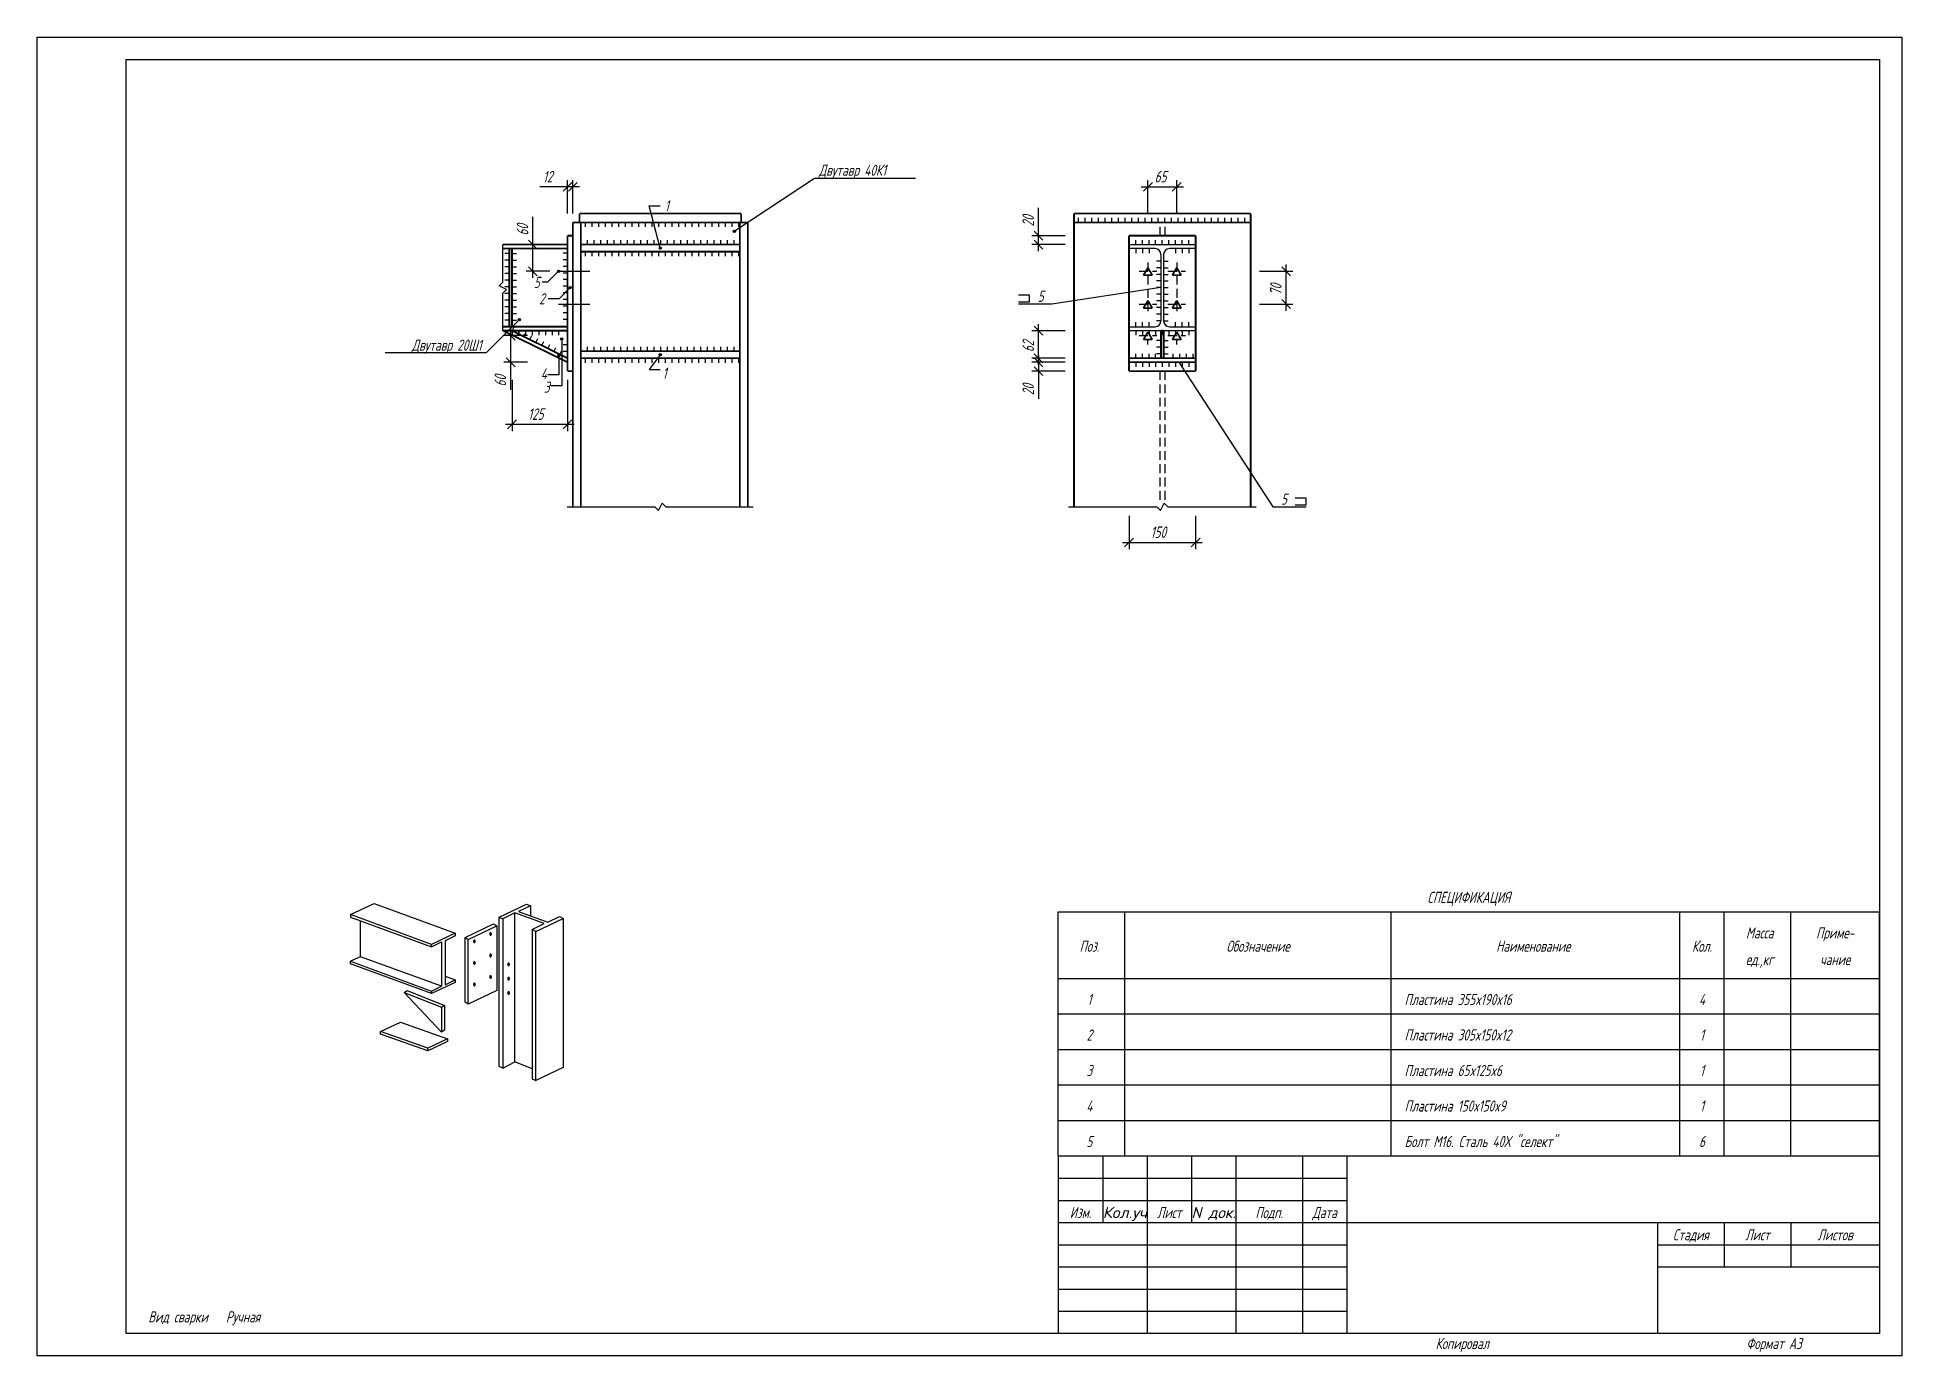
# Model space of a CAD drawing. Extents: x 0 to 420, y 0 to 297.
import ezdxf
from ezdxf.enums import TextEntityAlignment as Align

# ---------------------------------------------------------------- set-up
doc = ezdxf.new("R2010")
doc.units = 0
doc.header["$MEASUREMENT"] = 0
doc.linetypes.add('DASHED', pattern=[3, 2, -1])
doc.layers.get('DEFPOINTS').update_dxf_attribs({"linetype": 'CONTINUOUS'})
for name, color, linetype in [('ВЫНОСКИ', 7, 'CONTINUOUS'), ('ИЗОМЕТРИЯ', 7, 'CONTINUOUS'), ('ПРОФИЛЬ', 7, 'CONTINUOUS'), ('РАЗМЕРЫ', 7, 'CONTINUOUS'), ('СПЕЦИФИКАЦИЯ', 7, 'CONTINUOUS'), ('УЗЕЛ', 7, 'CONTINUOUS'), ('ШТАМП_РАМКА', 7, 'CONTINUOUS')]:
    doc.layers.add(name, color=color, linetype=linetype)
doc.styles.add('SCADOFFICE', font='RomanS', dxfattribs={"width": 0.7, "oblique": 15, "height": 2.5})
doc.dimstyles.new('SCADOFFICE_DIM', dxfattribs={"dimtxt": 2.5, "dimasz": 2, "dimexe": 1.5, "dimexo": 2, "dimgap": 1, "dimtad": 1, "dimdec": 4, "dimlfac": 10, "dimdsep": 46, "dimtxsty": 'SCADOFFICE', "dimblk": 'OBLIQUE', "dimsah": 1, "dimcen": 2.5, "dimdle": 1.5, "dimclrd": 256, "dimclre": 256, "dimclrt": 256, "dimadec": 0, "dimazin": 0, "dimtfac": 1, "dimtdec": 4, "dimtmove": 2, "dimatfit": 3, "dimldrblk": 'OBLIQUE', "dimfxl": 1, "dimtolj": 1, "dimarcsym": 0})

msp = doc.modelspace()

# ---------------------------------------------------------------- texts
at = {"layer": 'ВЫНОСКИ', "style": 'SCADOFFICE', "oblique": 15, "width": 0.7}
for s, p in [('Двутавр 40К1', (176.05, 265.8)), ('1', (141.35, 257.8)), ('1', (140.85, 220.1))]:
    msp.add_text(s, height=2.5, dxfattribs=at).set_placement(p)
for s, p in [('5', (113.2, 240.55)), ('2', (114.3, 236.85)), ('Двутавр 20Ш1', (100.1, 226.4)), ('4', (114.775, 219.95)), ('3', (115.4, 216.95))]:
    msp.add_text(s, height=2.5, dxfattribs=at).set_placement(p, align=Align.RIGHT)
for p in [(226.0375, 237.4), (280.8375, 191.7)]:
    msp.add_text('5', height=2.5, dxfattribs=at).set_placement(p, align=Align.CENTER)
at = {"layer": 'СПЕЦИФИКАЦИЯ', "style": 'SCADOFFICE', "oblique": 15, "width": 0.7}
for s, p in [('СПЕЦИФИКАЦИЯ', (322.5, 102)), ('Поз.', (237, 91)), ('Обозначение', (275, 91)), ('Наименование', (337, 91)), ('Кол.', (375, 91)), ('Масса', (388, 94)), ('Приме-', (405, 94)), ('ед.,кг', (388, 88)), ('чание', (405, 88)), ('1', (237, 79)), ('4', (375, 79)), ('2', (237, 71)), ('1', (375, 71)), ('3', (237, 63)), ('1', (375, 63)), ('4', (237, 55)), ('1', (375, 55)), ('5', (237, 47)), ('6', (375, 47))]:
    msp.add_text(s, height=2.5, dxfattribs=at).set_placement(p, align=Align.CENTER)
for s, p in [('Пластина 355x190x16', (308, 79)), ('Пластина 305x150x12', (308, 71)), ('Пластина 65x125x6', (308, 63)), ('Пластина 150x150x9', (308, 55)), ('Болт M16. Сталь 40Х "селект"', (308, 47))]:
    msp.add_text(s, height=2.5, dxfattribs=at).set_placement(p)
at = {"layer": 'ШТАМП_РАМКА', "style": 'SCADOFFICE', "oblique": 15, "width": 0.7}
for s, p in [('Изм.', (235, 31)), ('Лист', (255, 31)), ('Подп.', (277.5, 31)), ('Дата', (290, 31)), ('Стадия', (372.5, 26)), ('Лист', (387.5, 26)), ('Листов', (405, 26))]:
    msp.add_text(s, height=2.5, dxfattribs=at).set_placement(p, align=Align.CENTER)
at = {"layer": 'ШТАМП_РАМКА', "style": 'SCADOFFICE', "oblique": 15}
for s, width, p, p2 in [('Кол.уч', 0.848485, (240, 31), (250, 31)), ('N док.', 0.815534, (260, 31), (270, 31))]:
    msp.add_text(s, height=2.5, dxfattribs=dict(at, width=width)).set_placement(p, p2, align=Align.FIT)
at = {"layer": 'ШТАМП_РАМКА', "style": 'SCADOFFICE', "oblique": 15, "width": 0.7}
for s, p in [('Вид сварки', (25, 7.5)), ('Ручная', (42.5, 7.5)), ('Копировал', (315, 1.5)), ('Формат А3', (385, 1.5))]:
    msp.add_text(s, height=2.5, dxfattribs=at).set_placement(p)

# ---------------------------------------------------------------- blocks, each defined once
blk = doc.blocks.new('*U12')
at = {"layer": 'ИЗОМЕТРИЯ'}
for points in [[(98.28, 93.26), (98.28, 93.41), (98.28, 93.42)], [(98.28, 93.26), (98.28, 93.42), (98.28, 93.26)], [(98.28, 93.26), (98.28, 93.42), (98.28, 93.42)], [(98.28, 93.26), (98.28, 93.42), (98.29, 93.25)], [(98.29, 93.25), (98.28, 93.42), (98.29, 93.42)], [(98.28, 93.27), (98.28, 93.4), (98.28, 93.41)], [(98.28, 93.27), (98.28, 93.41), (98.28, 93.27)], [(98.28, 93.27), (98.28, 93.41), (98.28, 93.41)], [(98.28, 93.27), (98.28, 93.41), (98.28, 93.26)], [(98.28, 93.26), (98.28, 93.41), (98.28, 93.41)], [(98.28, 93.26), (98.28, 93.41), (98.28, 93.26)], [(98.28, 93.28), (98.28, 93.39), (98.28, 93.4)], [(98.28, 93.28), (98.28, 93.4), (98.28, 93.28)], [(98.28, 93.28), (98.28, 93.4), (98.28, 93.4)], [(98.28, 93.28), (98.28, 93.4), (98.28, 93.27)], [(98.28, 93.27), (98.28, 93.4), (98.28, 93.4)], [(98.28, 93.27), (98.28, 93.4), (98.28, 93.27)], [(98.28, 93.29), (98.28, 93.38), (98.28, 93.39)], [(98.28, 93.29), (98.28, 93.39), (98.28, 93.29)], [(98.28, 93.29), (98.28, 93.39), (98.28, 93.39)], [(98.28, 93.29), (98.28, 93.39), (98.28, 93.28)], [(98.28, 93.28), (98.28, 93.39), (98.28, 93.39)], [(98.28, 93.28), (98.28, 93.39), (98.28, 93.28)], [(98.28, 93.3), (98.28, 93.37), (98.28, 93.38)], [(98.28, 93.3), (98.28, 93.38), (98.28, 93.29)], [(98.28, 93.29), (98.28, 93.38), (98.28, 93.38)], [(98.28, 93.29), (98.28, 93.38), (98.28, 93.29)], [(98.28, 93.31), (98.28, 93.36), (98.28, 93.37)], [(98.28, 93.31), (98.28, 93.37), (98.28, 93.3)], [(98.28, 93.3), (98.28, 93.37), (98.28, 93.37)], [(98.28, 93.3), (98.28, 93.37), (98.28, 93.3)], [(98.28, 93.3), (98.28, 93.37), (98.28, 93.37)], [(98.28, 93.3), (98.28, 93.37), (98.28, 93.3)], [(98.28, 93.32), (98.28, 93.35), (98.28, 93.36)], [(98.28, 93.32), (98.28, 93.36), (98.28, 93.31)], [(98.28, 93.31), (98.28, 93.36), (98.28, 93.36)], [(98.28, 93.31), (98.28, 93.36), (98.28, 93.31)], [(98.28, 93.31), (98.28, 93.36), (98.28, 93.36)], [(98.28, 93.31), (98.28, 93.36), (98.28, 93.31)], [(98.28, 93.33), (98.28, 93.34), (98.28, 93.35)], [(98.28, 93.33), (98.28, 93.35), (98.28, 93.33)], [(98.28, 93.33), (98.28, 93.35), (98.28, 93.35)], [(98.28, 93.33), (98.28, 93.35), (98.28, 93.32)], [(98.28, 93.32), (98.28, 93.35), (98.28, 93.35)], [(98.28, 93.32), (98.28, 93.35), (98.28, 93.32)], [(98.28, 93.33), (98.28, 93.34), (98.28, 93.34)], [(98.28, 93.33), (98.28, 93.34), (98.28, 93.33)], [(98.29, 93.22), (98.29, 93.45), (98.29, 93.46)], [(98.29, 93.22), (98.29, 93.46), (98.29, 93.22)], [(98.29, 93.22), (98.29, 93.46), (98.29, 93.46)], [(98.29, 93.22), (98.29, 93.46), (98.3, 93.21)], [(98.3, 93.21), (98.29, 93.46), (98.3, 93.46)], [(98.29, 93.23), (98.29, 93.44), (98.29, 93.45)], [(98.29, 93.23), (98.29, 93.45), (98.29, 93.23)], [(98.29, 93.23), (98.29, 93.45), (98.29, 93.45)], [(98.29, 93.23), (98.29, 93.45), (98.29, 93.22)], [(98.29, 93.22), (98.29, 93.45), (98.29, 93.45)], [(98.29, 93.22), (98.29, 93.45), (98.29, 93.22)], [(98.29, 93.24), (98.29, 93.43), (98.29, 93.44)], [(98.29, 93.24), (98.29, 93.44), (98.29, 93.24)], [(98.29, 93.24), (98.29, 93.44), (98.29, 93.44)], [(98.29, 93.24), (98.29, 93.44), (98.29, 93.23)], [(98.29, 93.23), (98.29, 93.44), (98.29, 93.44)], [(98.29, 93.23), (98.29, 93.44), (98.29, 93.23)], [(98.29, 93.25), (98.29, 93.42), (98.29, 93.43)], [(98.29, 93.25), (98.29, 93.43), (98.29, 93.25)], [(98.29, 93.25), (98.29, 93.43), (98.29, 93.43)], [(98.29, 93.25), (98.29, 93.43), (98.29, 93.24)], [(98.29, 93.24), (98.29, 93.43), (98.29, 93.43)], [(98.29, 93.24), (98.29, 93.43), (98.29, 93.24)], [(98.29, 93.25), (98.29, 93.42), (98.29, 93.25)], [(98.31, 93.19), (98.3, 93.48), (98.31, 93.49)], [(98.3, 93.2), (98.3, 93.47), (98.3, 93.48)], [(98.3, 93.2), (98.3, 93.48), (98.3, 93.19)], [(98.3, 93.19), (98.3, 93.48), (98.3, 93.48)], [(98.3, 93.19), (98.3, 93.48), (98.3, 93.19)], [(98.3, 93.19), (98.3, 93.48), (98.3, 93.48)], [(98.3, 93.19), (98.3, 93.48), (98.31, 93.19)], [(98.3, 93.21), (98.3, 93.46), (98.3, 93.47)], [(98.3, 93.21), (98.3, 93.47), (98.3, 93.21)], [(98.3, 93.21), (98.3, 93.47), (98.3, 93.47)], [(98.3, 93.21), (98.3, 93.47), (98.3, 93.2)], [(98.3, 93.2), (98.3, 93.47), (98.3, 93.47)], [(98.3, 93.2), (98.3, 93.47), (98.3, 93.2)], [(98.3, 93.2), (98.3, 93.47), (98.3, 93.47)], [(98.3, 93.2), (98.3, 93.47), (98.3, 93.2)], [(98.3, 93.21), (98.3, 93.46), (98.3, 93.21)], [(98.31, 93.17), (98.31, 93.5), (98.31, 93.51)], [(98.31, 93.17), (98.31, 93.51), (98.32, 93.17)], [(98.32, 93.17), (98.31, 93.51), (98.32, 93.51)], [(98.31, 93.18), (98.31, 93.49), (98.31, 93.5)], [(98.31, 93.18), (98.31, 93.5), (98.31, 93.18)], [(98.31, 93.18), (98.31, 93.5), (98.31, 93.5)], [(98.31, 93.18), (98.31, 93.5), (98.31, 93.17)], [(98.31, 93.17), (98.31, 93.5), (98.31, 93.5)], [(98.31, 93.17), (98.31, 93.5), (98.31, 93.17)], [(98.31, 93.17), (98.31, 93.5), (98.31, 93.5)], [(98.31, 93.17), (98.31, 93.5), (98.31, 93.17)], [(98.31, 93.19), (98.31, 93.49), (98.31, 93.19)], [(98.31, 93.19), (98.31, 93.49), (98.31, 93.49)], [(98.31, 93.19), (98.31, 93.49), (98.31, 93.18)], [(98.31, 93.18), (98.31, 93.49), (98.31, 93.49)], [(98.31, 93.18), (98.31, 93.49), (98.31, 93.18)], [(98.33, 93.15), (98.32, 93.52), (98.33, 93.53)], [(98.32, 93.16), (98.32, 93.51), (98.32, 93.52)], [(98.32, 93.16), (98.32, 93.52), (98.32, 93.16)], [(98.32, 93.16), (98.32, 93.52), (98.32, 93.52)], [(98.32, 93.16), (98.32, 93.52), (98.32, 93.15)], [(98.32, 93.15), (98.32, 93.52), (98.32, 93.52)], [(98.32, 93.15), (98.32, 93.52), (98.32, 93.15)], [(98.32, 93.15), (98.32, 93.52), (98.32, 93.52)], [(98.32, 93.15), (98.32, 93.52), (98.33, 93.15)], [(98.32, 93.17), (98.32, 93.51), (98.32, 93.16)], [(98.32, 93.16), (98.32, 93.51), (98.32, 93.51)], [(98.32, 93.16), (98.32, 93.51), (98.32, 93.16)], [(98.33, 93.14), (98.33, 93.53), (98.33, 93.54)], [(98.33, 93.14), (98.33, 93.54), (98.33, 93.14)], [(98.33, 93.14), (98.33, 93.54), (98.33, 93.54)], [(98.33, 93.14), (98.33, 93.54), (98.34, 93.13)], [(98.34, 93.13), (98.33, 93.54), (98.34, 93.54)], [(98.33, 93.15), (98.33, 93.53), (98.33, 93.15)], [(98.33, 93.15), (98.33, 93.53), (98.33, 93.53)], [(98.33, 93.15), (98.33, 93.53), (98.33, 93.14)], [(98.33, 93.14), (98.33, 93.53), (98.33, 93.53)], [(98.33, 93.14), (98.33, 93.53), (98.33, 93.14)], [(98.33, 93.14), (98.33, 93.53), (98.33, 93.53)], [(98.33, 93.14), (98.33, 93.53), (98.33, 93.14)], [(98.35, 93.12), (98.34, 93.55), (98.35, 93.56)], [(98.34, 93.13), (98.34, 93.54), (98.34, 93.55)], [(98.34, 93.13), (98.34, 93.55), (98.34, 93.13)], [(98.34, 93.13), (98.34, 93.55), (98.34, 93.55)], [(98.34, 93.13), (98.34, 93.55), (98.34, 93.12)], [(98.34, 93.12), (98.34, 93.55), (98.34, 93.55)], [(98.34, 93.12), (98.34, 93.55), (98.34, 93.12)], [(98.34, 93.12), (98.34, 93.55), (98.34, 93.55)], [(98.34, 93.12), (98.34, 93.55), (98.35, 93.12)], [(98.34, 93.13), (98.34, 93.54), (98.34, 93.13)], [(98.34, 93.13), (98.34, 93.54), (98.34, 93.54)], [(98.34, 93.13), (98.34, 93.54), (98.34, 93.13)], [(98.36, 93.11), (98.35, 93.56), (98.36, 93.57)], [(98.35, 93.12), (98.35, 93.56), (98.35, 93.12)], [(98.35, 93.12), (98.35, 93.56), (98.35, 93.56)], [(98.35, 93.12), (98.35, 93.56), (98.35, 93.12)], [(98.35, 93.12), (98.35, 93.56), (98.35, 93.56)], [(98.35, 93.12), (98.35, 93.56), (98.35, 93.11)], [(98.35, 93.11), (98.35, 93.56), (98.35, 93.56)], [(98.35, 93.11), (98.35, 93.56), (98.35, 93.11)], [(98.35, 93.11), (98.35, 93.56), (98.35, 93.56)], [(98.35, 93.11), (98.35, 93.56), (98.36, 93.11)], [(98.37, 93.1), (98.36, 93.57), (98.37, 93.58)], [(98.36, 93.11), (98.36, 93.57), (98.36, 93.11)], [(98.36, 93.11), (98.36, 93.57), (98.36, 93.57)], [(98.36, 93.11), (98.36, 93.57), (98.36, 93.11)], [(98.36, 93.11), (98.36, 93.57), (98.36, 93.57)], [(98.36, 93.11), (98.36, 93.57), (98.36, 93.1)], [(98.36, 93.1), (98.36, 93.57), (98.36, 93.57)], [(98.36, 93.1), (98.36, 93.57), (98.36, 93.1)], [(98.36, 93.1), (98.36, 93.57), (98.36, 93.57)], [(98.36, 93.1), (98.36, 93.57), (98.37, 93.1)], [(98.37, 93.1), (98.37, 93.58), (98.37, 93.1)], [(98.37, 93.1), (98.37, 93.58), (98.37, 93.58)], [(98.37, 93.1), (98.37, 93.58), (98.37, 93.1)], [(98.37, 93.1), (98.37, 93.58), (98.37, 93.58)], [(98.37, 93.1), (98.37, 93.58), (98.37, 93.09)], [(98.37, 93.09), (98.37, 93.58), (98.37, 93.58)], [(98.37, 93.09), (98.37, 93.58), (98.37, 93.09)], [(98.37, 93.09), (98.37, 93.58), (98.37, 93.58)], [(98.37, 93.09), (98.37, 93.58), (98.38, 93.09)], [(98.38, 93.09), (98.37, 93.58), (98.38, 93.58)], [(98.38, 93.09), (98.38, 93.58), (98.38, 93.59)], [(98.38, 93.09), (98.38, 93.59), (98.38, 93.09)], [(98.38, 93.09), (98.38, 93.59), (98.38, 93.59)], [(98.38, 93.09), (98.38, 93.59), (98.38, 93.09)], [(98.38, 93.09), (98.38, 93.59), (98.38, 93.59)], [(98.38, 93.09), (98.38, 93.59), (98.38, 93.08)], [(98.38, 93.08), (98.38, 93.59), (98.38, 93.59)], [(98.38, 93.08), (98.38, 93.59), (98.39, 93.08)], [(98.39, 93.08), (98.38, 93.59), (98.39, 93.59)], [(98.38, 93.09), (98.38, 93.58), (98.38, 93.09)], [(98.39, 93.08), (98.39, 93.59), (98.39, 93.6)], [(98.39, 93.08), (98.39, 93.6), (98.39, 93.08)], [(98.39, 93.08), (98.39, 93.6), (98.39, 93.6)], [(98.39, 93.08), (98.39, 93.6), (98.39, 93.08)], [(98.39, 93.08), (98.39, 93.6), (98.39, 93.6)], [(98.39, 93.08), (98.39, 93.6), (98.4, 93.08)], [(98.4, 93.08), (98.39, 93.6), (98.4, 93.6)], [(98.39, 93.08), (98.39, 93.59), (98.39, 93.08)], [(98.39, 93.08), (98.39, 93.59), (98.39, 93.59)], [(98.39, 93.08), (98.39, 93.59), (98.39, 93.08)], [(98.4, 93.08), (98.4, 93.6), (98.4, 93.07)], [(98.4, 93.07), (98.4, 93.6), (98.4, 93.6)], [(98.4, 93.07), (98.4, 93.6), (98.4, 93.07)], [(98.4, 93.07), (98.4, 93.6), (98.4, 93.6)], [(98.4, 93.07), (98.4, 93.6), (98.4, 93.07)], [(98.4, 93.07), (98.4, 93.6), (98.4, 93.6)], [(98.4, 93.07), (98.4, 93.6), (98.41, 93.07)], [(98.41, 93.07), (98.4, 93.6), (98.41, 93.6)], [(98.41, 93.07), (98.41, 93.6), (98.41, 93.61)], [(98.41, 93.07), (98.41, 93.61), (98.41, 93.07)], [(98.41, 93.07), (98.41, 93.61), (98.41, 93.61)], [(98.41, 93.07), (98.41, 93.61), (98.41, 93.07)], [(98.41, 93.07), (98.41, 93.61), (98.41, 93.61)], [(98.41, 93.07), (98.41, 93.61), (98.42, 93.07)], [(98.42, 93.07), (98.41, 93.61), (98.42, 93.61)], [(98.41, 93.07), (98.41, 93.6), (98.41, 93.07)], [(98.41, 93.07), (98.41, 93.6), (98.41, 93.6)], [(98.41, 93.07), (98.41, 93.6), (98.41, 93.07)], [(98.42, 93.07), (98.42, 93.61), (98.42, 93.07)], [(98.42, 93.07), (98.42, 93.61), (98.42, 93.61)], [(98.42, 93.07), (98.42, 93.61), (98.42, 93.06)], [(98.42, 93.06), (98.42, 93.61), (98.42, 93.61)], [(98.42, 93.06), (98.42, 93.61), (98.42, 93.06)], [(98.42, 93.06), (98.42, 93.61), (98.42, 93.61)], [(98.42, 93.06), (98.42, 93.61), (98.43, 93.06)], [(98.43, 93.06), (98.42, 93.61), (98.43, 93.61)], [(98.43, 93.06), (98.43, 93.61), (98.43, 93.06)], [(98.43, 93.06), (98.43, 93.61), (98.43, 93.61)], [(98.43, 93.06), (98.43, 93.61), (98.43, 93.06)], [(98.43, 93.06), (98.43, 93.61), (98.43, 93.61)], [(98.43, 93.06), (98.43, 93.61), (98.43, 93.06)], [(98.43, 93.06), (98.43, 93.61), (98.43, 93.61)], [(98.43, 93.06), (98.43, 93.61), (98.44, 93.06)], [(98.44, 93.06), (98.43, 93.61), (98.44, 93.61)], [(98.44, 93.06), (98.44, 93.61), (98.44, 93.62)], [(98.44, 93.06), (98.44, 93.62), (98.44, 93.06)], [(98.44, 93.06), (98.44, 93.62), (98.44, 93.62)], [(98.44, 93.06), (98.44, 93.62), (98.45, 93.06)], [(98.45, 93.06), (98.44, 93.62), (98.45, 93.62)], [(98.44, 93.06), (98.44, 93.61), (98.44, 93.06)], [(98.44, 93.06), (98.44, 93.61), (98.44, 93.61)], [(98.44, 93.06), (98.44, 93.61), (98.44, 93.06)], [(98.45, 93.06), (98.45, 93.62), (98.45, 93.06)], [(98.45, 93.06), (98.45, 93.62), (98.45, 93.62)], [(98.45, 93.06), (98.45, 93.62), (98.45, 93.06)], [(98.45, 93.06), (98.45, 93.62), (98.45, 93.62)], [(98.45, 93.06), (98.45, 93.62), (98.45, 93.06)], [(98.45, 93.06), (98.45, 93.62), (98.45, 93.62)], [(98.45, 93.06), (98.45, 93.62), (98.45, 93.06)], [(98.45, 93.06), (98.45, 93.62), (98.45, 93.62)], [(98.45, 93.06), (98.45, 93.62), (98.46, 93.06)], [(98.46, 93.06), (98.45, 93.62), (98.46, 93.62)], [(98.46, 93.06), (98.46, 93.62), (98.46, 93.06)], [(98.46, 93.06), (98.46, 93.62), (98.46, 93.62)], [(98.46, 93.06), (98.46, 93.62), (98.46, 93.06)], [(98.46, 93.06), (98.46, 93.62), (98.46, 93.62)], [(98.46, 93.06), (98.46, 93.62), (98.46, 93.06)], [(98.46, 93.06), (98.46, 93.62), (98.46, 93.62)]]:
    blk.add_solid(points, dxfattribs=at)
at = {"layer": 'ИЗОМЕТРИЯ', "extrusion": (0, 0, -1)}
for points in [[(-98.46, 93.06), (-98.46, 93.62), (-98.47, 93.06)], [(-98.47, 93.06), (-98.46, 93.62), (-98.47, 93.62)], [(-98.47, 93.06), (-98.47, 93.62), (-98.47, 93.06)], [(-98.47, 93.06), (-98.47, 93.62), (-98.47, 93.62)], [(-98.47, 93.06), (-98.47, 93.62), (-98.47, 93.06)], [(-98.47, 93.06), (-98.47, 93.62), (-98.47, 93.62)], [(-98.47, 93.06), (-98.47, 93.62), (-98.47, 93.06)], [(-98.47, 93.06), (-98.47, 93.62), (-98.47, 93.62)], [(-98.47, 93.06), (-98.47, 93.62), (-98.48, 93.06)], [(-98.48, 93.06), (-98.47, 93.62), (-98.48, 93.62)], [(-98.48, 93.06), (-98.48, 93.62), (-98.48, 93.06)], [(-98.48, 93.06), (-98.48, 93.62), (-98.48, 93.62)], [(-98.48, 93.06), (-98.48, 93.62), (-98.48, 93.06)], [(-98.48, 93.06), (-98.48, 93.62), (-98.48, 93.62)], [(-98.48, 93.06), (-98.48, 93.62), (-98.48, 93.06)], [(-98.48, 93.06), (-98.48, 93.62), (-98.48, 93.62)], [(-98.48, 93.06), (-98.48, 93.62), (-98.49, 93.06)], [(-98.49, 93.06), (-98.48, 93.62), (-98.49, 93.62)], [(-98.49, 93.06), (-98.49, 93.62), (-98.49, 93.06)], [(-98.49, 93.06), (-98.49, 93.62), (-98.49, 93.62)], [(-98.49, 93.06), (-98.49, 93.62), (-98.49, 93.06)], [(-98.49, 93.06), (-98.49, 93.62), (-98.49, 93.61)], [(-98.49, 93.06), (-98.49, 93.61), (-98.49, 93.06)], [(-98.49, 93.06), (-98.49, 93.61), (-98.49, 93.61)], [(-98.49, 93.06), (-98.49, 93.61), (-98.49, 93.06)], [(-98.49, 93.06), (-98.49, 93.61), (-98.49, 93.61)], [(-98.49, 93.06), (-98.49, 93.61), (-98.5, 93.06)], [(-98.5, 93.06), (-98.49, 93.61), (-98.5, 93.61)], [(-98.5, 93.06), (-98.5, 93.61), (-98.5, 93.06)], [(-98.5, 93.06), (-98.5, 93.61), (-98.5, 93.61)], [(-98.5, 93.06), (-98.5, 93.61), (-98.5, 93.06)], [(-98.5, 93.06), (-98.5, 93.61), (-98.5, 93.61)], [(-98.5, 93.06), (-98.5, 93.61), (-98.5, 93.06)], [(-98.5, 93.06), (-98.5, 93.61), (-98.5, 93.61)], [(-98.5, 93.06), (-98.5, 93.61), (-98.51, 93.06)], [(-98.51, 93.06), (-98.5, 93.61), (-98.51, 93.61)], [(-98.51, 93.06), (-98.51, 93.61), (-98.51, 93.07)], [(-98.51, 93.07), (-98.51, 93.61), (-98.51, 93.61)], [(-98.51, 93.07), (-98.51, 93.61), (-98.51, 93.07)], [(-98.51, 93.07), (-98.51, 93.61), (-98.51, 93.61)], [(-98.51, 93.07), (-98.51, 93.61), (-98.51, 93.07)], [(-98.51, 93.07), (-98.51, 93.61), (-98.51, 93.61)], [(-98.51, 93.07), (-98.51, 93.61), (-98.52, 93.07)], [(-98.52, 93.07), (-98.51, 93.61), (-98.52, 93.61)], [(-98.52, 93.07), (-98.52, 93.61), (-98.52, 93.07)], [(-98.52, 93.07), (-98.52, 93.61), (-98.52, 93.61)], [(-98.52, 93.07), (-98.52, 93.61), (-98.52, 93.07)], [(-98.52, 93.07), (-98.52, 93.61), (-98.52, 93.6)], [(-98.52, 93.07), (-98.52, 93.6), (-98.52, 93.07)], [(-98.52, 93.07), (-98.52, 93.6), (-98.52, 93.6)], [(-98.52, 93.07), (-98.52, 93.6), (-98.52, 93.07)], [(-98.52, 93.07), (-98.52, 93.6), (-98.52, 93.6)], [(-98.52, 93.07), (-98.52, 93.6), (-98.53, 93.07)], [(-98.53, 93.07), (-98.52, 93.6), (-98.53, 93.6)], [(-98.53, 93.07), (-98.53, 93.6), (-98.53, 93.07)], [(-98.53, 93.07), (-98.53, 93.6), (-98.53, 93.6)], [(-98.53, 93.07), (-98.53, 93.6), (-98.53, 93.08)], [(-98.53, 93.08), (-98.53, 93.6), (-98.53, 93.6)], [(-98.53, 93.08), (-98.53, 93.6), (-98.53, 93.08)], [(-98.53, 93.08), (-98.53, 93.6), (-98.53, 93.6)], [(-98.53, 93.08), (-98.53, 93.6), (-98.54, 93.08)], [(-98.54, 93.08), (-98.53, 93.6), (-98.54, 93.6)], [(-98.54, 93.08), (-98.54, 93.6), (-98.54, 93.08)], [(-98.54, 93.08), (-98.54, 93.6), (-98.54, 93.6)], [(-98.54, 93.08), (-98.54, 93.6), (-98.54, 93.08)], [(-98.54, 93.08), (-98.54, 93.6), (-98.54, 93.59)], [(-98.54, 93.08), (-98.54, 93.59), (-98.54, 93.08)], [(-98.54, 93.08), (-98.54, 93.59), (-98.54, 93.59)], [(-98.54, 93.08), (-98.54, 93.59), (-98.54, 93.08)], [(-98.54, 93.08), (-98.54, 93.59), (-98.54, 93.59)], [(-98.54, 93.08), (-98.54, 93.59), (-98.55, 93.09)], [(-98.55, 93.09), (-98.54, 93.59), (-98.55, 93.59)], [(-98.55, 93.09), (-98.55, 93.59), (-98.55, 93.09)], [(-98.55, 93.09), (-98.55, 93.59), (-98.55, 93.59)], [(-98.55, 93.09), (-98.55, 93.59), (-98.55, 93.09)], [(-98.55, 93.09), (-98.55, 93.59), (-98.55, 93.59)], [(-98.55, 93.09), (-98.55, 93.59), (-98.55, 93.09)], [(-98.55, 93.09), (-98.55, 93.59), (-98.55, 93.58)], [(-98.55, 93.09), (-98.55, 93.58), (-98.55, 93.09)], [(-98.55, 93.09), (-98.55, 93.58), (-98.55, 93.58)], [(-98.55, 93.09), (-98.55, 93.58), (-98.56, 93.09)], [(-98.56, 93.09), (-98.55, 93.58), (-98.56, 93.58)], [(-98.56, 93.09), (-98.56, 93.58), (-98.56, 93.1)], [(-98.56, 93.1), (-98.56, 93.58), (-98.56, 93.58)], [(-98.56, 93.1), (-98.56, 93.58), (-98.56, 93.1)], [(-98.56, 93.1), (-98.56, 93.58), (-98.56, 93.58)], [(-98.56, 93.1), (-98.56, 93.58), (-98.56, 93.1)], [(-98.56, 93.1), (-98.56, 93.58), (-98.56, 93.58)], [(-98.56, 93.1), (-98.56, 93.58), (-98.56, 93.1)], [(-98.56, 93.1), (-98.56, 93.58), (-98.56, 93.57)], [(-98.56, 93.1), (-98.56, 93.57), (-98.57, 93.1)], [(-98.57, 93.1), (-98.56, 93.57), (-98.57, 93.57)], [(-98.57, 93.1), (-98.57, 93.57), (-98.57, 93.11)], [(-98.57, 93.11), (-98.57, 93.57), (-98.57, 93.57)], [(-98.57, 93.11), (-98.57, 93.57), (-98.57, 93.11)], [(-98.57, 93.11), (-98.57, 93.57), (-98.57, 93.57)], [(-98.57, 93.11), (-98.57, 93.57), (-98.57, 93.11)], [(-98.57, 93.11), (-98.57, 93.57), (-98.57, 93.57)], [(-98.57, 93.11), (-98.57, 93.57), (-98.57, 93.11)], [(-98.57, 93.11), (-98.57, 93.57), (-98.57, 93.56)], [(-98.57, 93.11), (-98.57, 93.56), (-98.58, 93.11)], [(-98.58, 93.11), (-98.57, 93.56), (-98.58, 93.56)], [(-98.58, 93.11), (-98.58, 93.56), (-98.58, 93.12)], [(-98.58, 93.12), (-98.58, 93.56), (-98.58, 93.56)], [(-98.58, 93.12), (-98.58, 93.56), (-98.58, 93.12)], [(-98.58, 93.12), (-98.58, 93.56), (-98.58, 93.56)], [(-98.58, 93.12), (-98.58, 93.56), (-98.58, 93.12)], [(-98.58, 93.12), (-98.58, 93.56), (-98.58, 93.56)], [(-98.58, 93.12), (-98.58, 93.56), (-98.58, 93.12)], [(-98.58, 93.12), (-98.58, 93.56), (-98.58, 93.55)], [(-98.58, 93.12), (-98.58, 93.55), (-98.59, 93.12)], [(-98.59, 93.12), (-98.58, 93.55), (-98.59, 93.55)], [(-98.59, 93.12), (-98.59, 93.55), (-98.59, 93.13)], [(-98.59, 93.13), (-98.59, 93.55), (-98.59, 93.55)], [(-98.59, 93.13), (-98.59, 93.55), (-98.59, 93.13)], [(-98.59, 93.13), (-98.59, 93.55), (-98.59, 93.55)], [(-98.59, 93.13), (-98.59, 93.55), (-98.59, 93.13)], [(-98.59, 93.13), (-98.59, 93.55), (-98.59, 93.54)], [(-98.59, 93.13), (-98.59, 93.54), (-98.59, 93.13)], [(-98.59, 93.13), (-98.59, 93.54), (-98.59, 93.54)], [(-98.59, 93.13), (-98.59, 93.54), (-98.59, 93.14)], [(-98.59, 93.14), (-98.59, 93.54), (-98.59, 93.54)], [(-98.59, 93.14), (-98.59, 93.54), (-98.6, 93.14)], [(-98.6, 93.14), (-98.59, 93.54), (-98.6, 93.54)], [(-98.6, 93.14), (-98.6, 93.54), (-98.6, 93.14)], [(-98.6, 93.14), (-98.6, 93.54), (-98.6, 93.53)], [(-98.6, 93.14), (-98.6, 93.53), (-98.6, 93.14)], [(-98.6, 93.14), (-98.6, 93.53), (-98.6, 93.53)], [(-98.6, 93.14), (-98.6, 93.53), (-98.6, 93.15)], [(-98.6, 93.15), (-98.6, 93.53), (-98.6, 93.53)], [(-98.6, 93.15), (-98.6, 93.53), (-98.6, 93.15)], [(-98.6, 93.15), (-98.6, 93.53), (-98.6, 93.53)], [(-98.6, 93.15), (-98.6, 93.53), (-98.6, 93.15)], [(-98.6, 93.15), (-98.6, 93.53), (-98.6, 93.52)], [(-98.6, 93.15), (-98.6, 93.52), (-98.61, 93.15)], [(-98.61, 93.15), (-98.6, 93.52), (-98.61, 93.52)], [(-98.61, 93.15), (-98.61, 93.52), (-98.61, 93.16)], [(-98.61, 93.16), (-98.61, 93.52), (-98.61, 93.52)], [(-98.61, 93.16), (-98.61, 93.52), (-98.61, 93.16)], [(-98.61, 93.16), (-98.61, 93.52), (-98.61, 93.52)], [(-98.61, 93.16), (-98.61, 93.52), (-98.61, 93.16)], [(-98.61, 93.16), (-98.61, 93.52), (-98.61, 93.51)], [(-98.61, 93.16), (-98.61, 93.51), (-98.61, 93.17)], [(-98.61, 93.17), (-98.61, 93.51), (-98.61, 93.51)], [(-98.61, 93.17), (-98.61, 93.51), (-98.61, 93.17)], [(-98.61, 93.17), (-98.61, 93.51), (-98.61, 93.51)], [(-98.61, 93.17), (-98.61, 93.51), (-98.61, 93.17)], [(-98.61, 93.17), (-98.61, 93.51), (-98.61, 93.5)], [(-98.61, 93.17), (-98.61, 93.5), (-98.62, 93.17)], [(-98.62, 93.17), (-98.61, 93.5), (-98.62, 93.5)], [(-98.62, 93.17), (-98.62, 93.5), (-98.62, 93.18)], [(-98.62, 93.18), (-98.62, 93.5), (-98.62, 93.5)], [(-98.62, 93.18), (-98.62, 93.5), (-98.62, 93.18)], [(-98.62, 93.18), (-98.62, 93.5), (-98.62, 93.5)], [(-98.62, 93.18), (-98.62, 93.5), (-98.62, 93.18)], [(-98.62, 93.18), (-98.62, 93.5), (-98.62, 93.49)], [(-98.62, 93.18), (-98.62, 93.49), (-98.62, 93.19)], [(-98.62, 93.19), (-98.62, 93.49), (-98.62, 93.49)], [(-98.62, 93.19), (-98.62, 93.49), (-98.62, 93.19)], [(-98.62, 93.19), (-98.62, 93.49), (-98.62, 93.49)], [(-98.62, 93.19), (-98.62, 93.49), (-98.62, 93.19)], [(-98.62, 93.19), (-98.62, 93.49), (-98.62, 93.48)], [(-98.62, 93.19), (-98.62, 93.48), (-98.63, 93.19)], [(-98.63, 93.19), (-98.62, 93.48), (-98.63, 93.48)], [(-98.63, 93.19), (-98.63, 93.48), (-98.63, 93.2)], [(-98.63, 93.2), (-98.63, 93.48), (-98.63, 93.48)], [(-98.63, 93.2), (-98.63, 93.48), (-98.63, 93.2)], [(-98.63, 93.2), (-98.63, 93.48), (-98.63, 93.47)], [(-98.63, 93.2), (-98.63, 93.47), (-98.63, 93.2)], [(-98.63, 93.2), (-98.63, 93.47), (-98.63, 93.47)], [(-98.63, 93.2), (-98.63, 93.47), (-98.63, 93.21)], [(-98.63, 93.21), (-98.63, 93.47), (-98.63, 93.47)], [(-98.63, 93.21), (-98.63, 93.47), (-98.63, 93.21)], [(-98.63, 93.21), (-98.63, 93.47), (-98.63, 93.47)], [(-98.63, 93.21), (-98.63, 93.47), (-98.63, 93.21)], [(-98.63, 93.21), (-98.63, 93.47), (-98.63, 93.46)], [(-98.63, 93.21), (-98.63, 93.46), (-98.63, 93.22)], [(-98.63, 93.22), (-98.63, 93.46), (-98.63, 93.46)], [(-98.63, 93.22), (-98.63, 93.46), (-98.63, 93.22)], [(-98.63, 93.22), (-98.63, 93.46), (-98.63, 93.46)], [(-98.63, 93.22), (-98.63, 93.46), (-98.64, 93.22)], [(-98.64, 93.22), (-98.63, 93.46), (-98.64, 93.45)], [(-98.64, 93.22), (-98.64, 93.45), (-98.64, 93.23)], [(-98.64, 93.23), (-98.64, 93.45), (-98.64, 93.45)], [(-98.64, 93.23), (-98.64, 93.45), (-98.64, 93.23)], [(-98.64, 93.23), (-98.64, 93.45), (-98.64, 93.45)], [(-98.64, 93.23), (-98.64, 93.45), (-98.64, 93.23)], [(-98.64, 93.23), (-98.64, 93.45), (-98.64, 93.44)], [(-98.64, 93.23), (-98.64, 93.44), (-98.64, 93.24)], [(-98.64, 93.24), (-98.64, 93.44), (-98.64, 93.44)], [(-98.64, 93.24), (-98.64, 93.44), (-98.64, 93.24)], [(-98.64, 93.24), (-98.64, 93.44), (-98.64, 93.44)], [(-98.64, 93.24), (-98.64, 93.44), (-98.64, 93.24)], [(-98.64, 93.24), (-98.64, 93.44), (-98.64, 93.43)], [(-98.64, 93.24), (-98.64, 93.43), (-98.64, 93.25)], [(-98.64, 93.25), (-98.64, 93.43), (-98.64, 93.43)], [(-98.64, 93.25), (-98.64, 93.43), (-98.64, 93.25)], [(-98.64, 93.25), (-98.64, 93.43), (-98.64, 93.43)], [(-98.64, 93.25), (-98.64, 93.43), (-98.64, 93.25)], [(-98.64, 93.25), (-98.64, 93.43), (-98.64, 93.42)], [(-98.64, 93.25), (-98.64, 93.42), (-98.64, 93.26)], [(-98.64, 93.26), (-98.64, 93.42), (-98.64, 93.42)], [(-98.64, 93.26), (-98.64, 93.42), (-98.64, 93.26)], [(-98.64, 93.26), (-98.64, 93.42), (-98.64, 93.42)], [(-98.64, 93.26), (-98.64, 93.42), (-98.64, 93.26)], [(-98.64, 93.26), (-98.64, 93.42), (-98.64, 93.41)], [(-98.64, 93.26), (-98.64, 93.41), (-98.65, 93.27)], [(-98.65, 93.27), (-98.64, 93.41), (-98.65, 93.41)], [(-98.65, 93.27), (-98.65, 93.41), (-98.65, 93.27)], [(-98.65, 93.27), (-98.65, 93.41), (-98.65, 93.41)], [(-98.65, 93.27), (-98.65, 93.41), (-98.65, 93.27)], [(-98.65, 93.27), (-98.65, 93.41), (-98.65, 93.4)], [(-98.65, 93.27), (-98.65, 93.4), (-98.65, 93.28)], [(-98.65, 93.28), (-98.65, 93.4), (-98.65, 93.4)], [(-98.65, 93.28), (-98.65, 93.4), (-98.65, 93.28)], [(-98.65, 93.28), (-98.65, 93.4), (-98.65, 93.4)], [(-98.65, 93.28), (-98.65, 93.4), (-98.65, 93.28)], [(-98.65, 93.28), (-98.65, 93.4), (-98.65, 93.39)], [(-98.65, 93.28), (-98.65, 93.39), (-98.65, 93.29)], [(-98.65, 93.29), (-98.65, 93.39), (-98.65, 93.39)], [(-98.65, 93.29), (-98.65, 93.39), (-98.65, 93.29)], [(-98.65, 93.29), (-98.65, 93.39), (-98.65, 93.39)], [(-98.65, 93.29), (-98.65, 93.39), (-98.65, 93.29)], [(-98.65, 93.29), (-98.65, 93.39), (-98.65, 93.38)], [(-98.65, 93.29), (-98.65, 93.38), (-98.65, 93.3)], [(-98.65, 93.3), (-98.65, 93.38), (-98.65, 93.38)], [(-98.65, 93.3), (-98.65, 93.38), (-98.65, 93.3)], [(-98.65, 93.3), (-98.65, 93.38), (-98.65, 93.37)], [(-98.65, 93.3), (-98.65, 93.37), (-98.65, 93.3)], [(-98.65, 93.3), (-98.65, 93.37), (-98.65, 93.37)], [(-98.65, 93.3), (-98.65, 93.37), (-98.65, 93.31)], [(-98.65, 93.31), (-98.65, 93.37), (-98.65, 93.37)], [(-98.65, 93.31), (-98.65, 93.37), (-98.65, 93.31)], [(-98.65, 93.31), (-98.65, 93.37), (-98.65, 93.36)], [(-98.65, 93.31), (-98.65, 93.36), (-98.65, 93.31)], [(-98.65, 93.31), (-98.65, 93.36), (-98.65, 93.36)], [(-98.65, 93.31), (-98.65, 93.36), (-98.65, 93.32)], [(-98.65, 93.32), (-98.65, 93.36), (-98.65, 93.36)], [(-98.65, 93.32), (-98.65, 93.36), (-98.65, 93.32)], [(-98.65, 93.32), (-98.65, 93.36), (-98.65, 93.35)], [(-98.65, 93.32), (-98.65, 93.35), (-98.65, 93.33)], [(-98.65, 93.33), (-98.65, 93.35), (-98.65, 93.35)], [(-98.65, 93.33), (-98.65, 93.35), (-98.65, 93.33)], [(-98.65, 93.33), (-98.65, 93.35), (-98.65, 93.35)], [(-98.65, 93.33), (-98.65, 93.35), (-98.65, 93.33)], [(-98.65, 93.33), (-98.65, 93.35), (-98.65, 93.34)], [(-98.65, 93.33), (-98.65, 93.34), (-98.65, 93.34)]]:
    blk.add_solid(points, dxfattribs=at)
blk = doc.blocks.new('*U13')
at = {"layer": 'ИЗОМЕТРИЯ'}
for points in [[(101.93, 94.94), (101.92, 95.09), (101.93, 95.1)], [(101.92, 94.95), (101.92, 95.08), (101.92, 95.09)], [(101.92, 94.95), (101.92, 95.09), (101.92, 94.95)], [(101.92, 94.95), (101.92, 95.09), (101.92, 95.09)], [(101.92, 94.95), (101.92, 95.09), (101.92, 94.94)], [(101.92, 94.94), (101.92, 95.09), (101.92, 95.09)], [(101.92, 94.94), (101.92, 95.09), (101.93, 94.94)], [(101.92, 94.96), (101.92, 95.07), (101.92, 95.08)], [(101.92, 94.96), (101.92, 95.08), (101.92, 94.96)], [(101.92, 94.96), (101.92, 95.08), (101.92, 95.08)], [(101.92, 94.96), (101.92, 95.08), (101.92, 94.95)], [(101.92, 94.95), (101.92, 95.08), (101.92, 95.08)], [(101.92, 94.95), (101.92, 95.08), (101.92, 94.95)], [(101.92, 94.97), (101.92, 95.06), (101.92, 95.07)], [(101.92, 94.97), (101.92, 95.07), (101.92, 94.97)], [(101.92, 94.97), (101.92, 95.07), (101.92, 95.07)], [(101.92, 94.97), (101.92, 95.07), (101.92, 94.96)], [(101.92, 94.96), (101.92, 95.07), (101.92, 95.07)], [(101.92, 94.96), (101.92, 95.07), (101.92, 94.96)], [(101.92, 94.98), (101.92, 95.05), (101.92, 95.06)], [(101.92, 94.98), (101.92, 95.06), (101.92, 94.98)], [(101.92, 94.98), (101.92, 95.06), (101.92, 95.06)], [(101.92, 94.98), (101.92, 95.06), (101.92, 94.97)], [(101.92, 94.97), (101.92, 95.06), (101.92, 95.06)], [(101.92, 94.97), (101.92, 95.06), (101.92, 94.97)], [(101.92, 94.99), (101.92, 95.04), (101.92, 95.05)], [(101.92, 94.99), (101.92, 95.05), (101.92, 94.99)], [(101.92, 94.99), (101.92, 95.05), (101.92, 95.05)], [(101.92, 94.99), (101.92, 95.05), (101.92, 94.98)], [(101.92, 95), (101.92, 95.03), (101.92, 95.04)], [(101.92, 95), (101.92, 95.04), (101.92, 95)], [(101.92, 95), (101.92, 95.04), (101.92, 95.04)], [(101.92, 95), (101.92, 95.04), (101.92, 94.99)], [(101.92, 94.99), (101.92, 95.04), (101.92, 95.04)], [(101.92, 94.99), (101.92, 95.04), (101.92, 94.99)], [(101.92, 95.01), (101.92, 95.02), (101.92, 95.03)], [(101.92, 95.01), (101.92, 95.03), (101.92, 95.01)], [(101.92, 95.01), (101.92, 95.03), (101.92, 95.03)], [(101.92, 95.01), (101.92, 95.03), (101.92, 95)], [(101.92, 95), (101.92, 95.03), (101.92, 95.03)], [(101.92, 95), (101.92, 95.03), (101.92, 95)], [(101.92, 95.01), (101.92, 95.02), (101.92, 95.02)], [(101.92, 95.01), (101.92, 95.02), (101.92, 95.01)], [(101.94, 94.9), (101.93, 95.13), (101.94, 95.14)], [(101.93, 94.91), (101.93, 95.12), (101.93, 95.13)], [(101.93, 94.91), (101.93, 95.13), (101.93, 94.91)], [(101.93, 94.91), (101.93, 95.13), (101.93, 95.13)], [(101.93, 94.91), (101.93, 95.13), (101.93, 94.9)], [(101.93, 94.9), (101.93, 95.13), (101.93, 95.13)], [(101.93, 94.9), (101.93, 95.13), (101.94, 94.9)], [(101.93, 94.92), (101.93, 95.11), (101.93, 95.12)], [(101.93, 94.92), (101.93, 95.12), (101.93, 94.92)], [(101.93, 94.92), (101.93, 95.12), (101.93, 95.12)], [(101.93, 94.92), (101.93, 95.12), (101.93, 94.91)], [(101.93, 94.91), (101.93, 95.12), (101.93, 95.12)], [(101.93, 94.91), (101.93, 95.12), (101.93, 94.91)], [(101.93, 94.93), (101.93, 95.1), (101.93, 95.11)], [(101.93, 94.93), (101.93, 95.11), (101.93, 94.93)], [(101.93, 94.93), (101.93, 95.11), (101.93, 95.11)], [(101.93, 94.93), (101.93, 95.11), (101.93, 94.92)], [(101.93, 94.92), (101.93, 95.11), (101.93, 95.11)], [(101.93, 94.92), (101.93, 95.11), (101.93, 94.92)], [(101.93, 94.94), (101.93, 95.1), (101.93, 94.94)], [(101.93, 94.94), (101.93, 95.1), (101.93, 95.1)], [(101.93, 94.94), (101.93, 95.1), (101.93, 94.93)], [(101.93, 94.93), (101.93, 95.1), (101.93, 95.1)], [(101.93, 94.93), (101.93, 95.1), (101.93, 94.93)], [(101.94, 94.88), (101.94, 95.15), (101.94, 95.16)], [(101.94, 94.88), (101.94, 95.16), (101.94, 94.88)], [(101.94, 94.88), (101.94, 95.16), (101.94, 95.16)], [(101.94, 94.88), (101.94, 95.16), (101.94, 94.88)], [(101.94, 94.88), (101.94, 95.16), (101.94, 95.16)], [(101.94, 94.88), (101.94, 95.16), (101.95, 94.87)], [(101.95, 94.87), (101.94, 95.16), (101.95, 95.16)], [(101.94, 94.89), (101.94, 95.14), (101.94, 95.15)], [(101.94, 94.89), (101.94, 95.15), (101.94, 94.89)], [(101.94, 94.89), (101.94, 95.15), (101.94, 95.15)], [(101.94, 94.89), (101.94, 95.15), (101.94, 94.88)], [(101.94, 94.88), (101.94, 95.15), (101.94, 95.15)], [(101.94, 94.88), (101.94, 95.15), (101.94, 94.88)], [(101.94, 94.9), (101.94, 95.14), (101.94, 94.9)], [(101.94, 94.9), (101.94, 95.14), (101.94, 95.14)], [(101.94, 94.9), (101.94, 95.14), (101.94, 94.89)], [(101.94, 94.89), (101.94, 95.14), (101.94, 95.14)], [(101.94, 94.89), (101.94, 95.14), (101.94, 94.89)], [(101.96, 94.85), (101.95, 95.18), (101.96, 95.19)], [(101.95, 94.86), (101.95, 95.17), (101.95, 95.18)], [(101.95, 94.86), (101.95, 95.18), (101.95, 94.86)], [(101.95, 94.86), (101.95, 95.18), (101.95, 95.18)], [(101.95, 94.86), (101.95, 95.18), (101.95, 94.85)], [(101.95, 94.85), (101.95, 95.18), (101.95, 95.18)], [(101.95, 94.85), (101.95, 95.18), (101.95, 94.85)], [(101.95, 94.85), (101.95, 95.18), (101.95, 95.18)], [(101.95, 94.85), (101.95, 95.18), (101.96, 94.85)], [(101.95, 94.87), (101.95, 95.16), (101.95, 95.17)], [(101.95, 94.87), (101.95, 95.17), (101.95, 94.87)], [(101.95, 94.87), (101.95, 95.17), (101.95, 95.17)], [(101.95, 94.87), (101.95, 95.17), (101.95, 94.86)], [(101.95, 94.86), (101.95, 95.17), (101.95, 95.17)], [(101.95, 94.86), (101.95, 95.17), (101.95, 94.86)], [(101.95, 94.87), (101.95, 95.16), (101.95, 94.87)], [(101.96, 94.84), (101.96, 95.19), (101.96, 95.2)], [(101.96, 94.84), (101.96, 95.2), (101.96, 94.84)], [(101.96, 94.84), (101.96, 95.2), (101.96, 95.2)], [(101.96, 94.84), (101.96, 95.2), (101.96, 94.84)], [(101.96, 94.84), (101.96, 95.2), (101.96, 95.2)], [(101.96, 94.84), (101.96, 95.2), (101.97, 94.83)], [(101.97, 94.83), (101.96, 95.2), (101.97, 95.2)], [(101.96, 94.85), (101.96, 95.19), (101.96, 94.85)], [(101.96, 94.85), (101.96, 95.19), (101.96, 95.19)], [(101.96, 94.85), (101.96, 95.19), (101.96, 94.84)], [(101.96, 94.84), (101.96, 95.19), (101.96, 95.19)], [(101.96, 94.84), (101.96, 95.19), (101.96, 94.84)], [(101.97, 94.82), (101.97, 95.21), (101.97, 95.22)], [(101.97, 94.82), (101.97, 95.22), (101.97, 94.82)], [(101.97, 94.82), (101.97, 95.22), (101.97, 95.22)], [(101.97, 94.82), (101.97, 95.22), (101.98, 94.81)], [(101.98, 94.81), (101.97, 95.22), (101.98, 95.22)], [(101.97, 94.83), (101.97, 95.2), (101.97, 95.21)], [(101.97, 94.83), (101.97, 95.21), (101.97, 94.83)], [(101.97, 94.83), (101.97, 95.21), (101.97, 95.21)], [(101.97, 94.83), (101.97, 95.21), (101.97, 94.82)], [(101.97, 94.82), (101.97, 95.21), (101.97, 95.21)], [(101.97, 94.82), (101.97, 95.21), (101.97, 94.82)], [(101.97, 94.82), (101.97, 95.21), (101.97, 95.21)], [(101.97, 94.82), (101.97, 95.21), (101.97, 94.82)], [(101.97, 94.83), (101.97, 95.2), (101.97, 94.83)], [(101.98, 94.81), (101.98, 95.22), (101.98, 95.23)], [(101.98, 94.81), (101.98, 95.23), (101.98, 94.81)], [(101.98, 94.81), (101.98, 95.23), (101.98, 95.23)], [(101.98, 94.81), (101.98, 95.23), (101.98, 94.81)], [(101.98, 94.81), (101.98, 95.23), (101.98, 95.23)], [(101.98, 94.81), (101.98, 95.23), (101.99, 94.8)], [(101.99, 94.8), (101.98, 95.23), (101.99, 95.23)], [(101.98, 94.81), (101.98, 95.22), (101.98, 94.81)], [(101.98, 94.81), (101.98, 95.22), (101.98, 95.22)], [(101.98, 94.81), (101.98, 95.22), (101.98, 94.81)], [(102, 94.79), (101.99, 95.24), (102, 95.25)], [(101.99, 94.8), (101.99, 95.23), (101.99, 95.24)], [(101.99, 94.8), (101.99, 95.24), (101.99, 94.8)], [(101.99, 94.8), (101.99, 95.24), (101.99, 95.24)], [(101.99, 94.8), (101.99, 95.24), (101.99, 94.8)], [(101.99, 94.8), (101.99, 95.24), (101.99, 95.24)], [(101.99, 94.8), (101.99, 95.24), (101.99, 94.79)], [(101.99, 94.79), (101.99, 95.24), (101.99, 95.24)], [(101.99, 94.79), (101.99, 95.24), (101.99, 94.79)], [(101.99, 94.79), (101.99, 95.24), (101.99, 95.24)], [(101.99, 94.79), (101.99, 95.24), (102, 94.79)], [(101.99, 94.8), (101.99, 95.23), (101.99, 94.8)], [(102.01, 94.78), (102, 95.25), (102.01, 95.26)], [(102, 94.79), (102, 95.25), (102, 94.79)], [(102, 94.79), (102, 95.25), (102, 95.25)], [(102, 94.79), (102, 95.25), (102, 94.79)], [(102, 94.79), (102, 95.25), (102, 95.25)], [(102, 94.79), (102, 95.25), (102, 94.78)], [(102, 94.78), (102, 95.25), (102, 95.25)], [(102, 94.78), (102, 95.25), (102, 94.78)], [(102, 94.78), (102, 95.25), (102, 95.25)], [(102, 94.78), (102, 95.25), (102.01, 94.78)], [(102.02, 94.77), (102.01, 95.26), (102.02, 95.27)], [(102.01, 94.78), (102.01, 95.26), (102.01, 94.78)], [(102.01, 94.78), (102.01, 95.26), (102.01, 95.26)], [(102.01, 94.78), (102.01, 95.26), (102.01, 94.78)], [(102.01, 94.78), (102.01, 95.26), (102.01, 95.26)], [(102.01, 94.78), (102.01, 95.26), (102.01, 94.77)], [(102.01, 94.77), (102.01, 95.26), (102.01, 95.26)], [(102.01, 94.77), (102.01, 95.26), (102.01, 94.77)], [(102.01, 94.77), (102.01, 95.26), (102.01, 95.26)], [(102.01, 94.77), (102.01, 95.26), (102.02, 94.77)], [(102.02, 94.77), (102.02, 95.27), (102.02, 94.77)], [(102.02, 94.77), (102.02, 95.27), (102.02, 95.27)], [(102.02, 94.77), (102.02, 95.27), (102.02, 94.77)], [(102.02, 94.77), (102.02, 95.27), (102.02, 95.27)], [(102.02, 94.77), (102.02, 95.27), (102.02, 94.77)], [(102.02, 94.77), (102.02, 95.27), (102.02, 95.27)], [(102.02, 94.77), (102.02, 95.27), (102.03, 94.77)], [(102.03, 94.77), (102.02, 95.27), (102.03, 95.27)], [(102.03, 94.76), (102.03, 95.27), (102.03, 95.28)], [(102.03, 94.76), (102.03, 95.28), (102.03, 94.76)], [(102.03, 94.76), (102.03, 95.28), (102.03, 95.28)], [(102.03, 94.76), (102.03, 95.28), (102.04, 94.76)], [(102.04, 94.76), (102.03, 95.28), (102.04, 95.28)], [(102.03, 94.77), (102.03, 95.27), (102.03, 94.76)], [(102.03, 94.76), (102.03, 95.27), (102.03, 95.27)], [(102.03, 94.76), (102.03, 95.27), (102.03, 94.76)], [(102.03, 94.76), (102.03, 95.27), (102.03, 95.27)], [(102.03, 94.76), (102.03, 95.27), (102.03, 94.76)], [(102.04, 94.76), (102.04, 95.28), (102.04, 94.76)], [(102.04, 94.76), (102.04, 95.28), (102.04, 95.28)], [(102.04, 94.76), (102.04, 95.28), (102.04, 94.76)], [(102.04, 94.76), (102.04, 95.28), (102.04, 95.28)], [(102.04, 94.76), (102.04, 95.28), (102.04, 94.75)], [(102.04, 94.75), (102.04, 95.28), (102.04, 95.28)], [(102.04, 94.75), (102.04, 95.28), (102.05, 94.75)], [(102.05, 94.75), (102.04, 95.28), (102.05, 95.28)], [(102.05, 94.75), (102.05, 95.28), (102.05, 95.29)], [(102.05, 94.75), (102.05, 95.29), (102.05, 94.75)], [(102.05, 94.75), (102.05, 95.29), (102.05, 95.29)], [(102.05, 94.75), (102.05, 95.29), (102.05, 94.75)], [(102.05, 94.75), (102.05, 95.29), (102.05, 95.29)], [(102.05, 94.75), (102.05, 95.29), (102.06, 94.75)], [(102.06, 94.75), (102.05, 95.29), (102.06, 95.29)], [(102.05, 94.75), (102.05, 95.28), (102.05, 94.75)], [(102.05, 94.75), (102.05, 95.28), (102.05, 95.28)], [(102.05, 94.75), (102.05, 95.28), (102.05, 94.75)], [(102.06, 94.75), (102.06, 95.29), (102.06, 94.75)], [(102.06, 94.75), (102.06, 95.29), (102.06, 95.29)], [(102.06, 94.75), (102.06, 95.29), (102.06, 94.75)], [(102.06, 94.75), (102.06, 95.29), (102.06, 95.29)], [(102.06, 94.75), (102.06, 95.29), (102.06, 94.75)], [(102.06, 94.75), (102.06, 95.29), (102.06, 95.29)], [(102.06, 94.75), (102.06, 95.29), (102.07, 94.74)], [(102.07, 94.74), (102.06, 95.29), (102.07, 95.29)], [(102.08, 94.74), (102.07, 95.29), (102.08, 95.3)], [(102.07, 94.74), (102.07, 95.29), (102.07, 94.74)], [(102.07, 94.74), (102.07, 95.29), (102.07, 95.29)], [(102.07, 94.74), (102.07, 95.29), (102.07, 94.74)], [(102.07, 94.74), (102.07, 95.29), (102.07, 95.29)], [(102.07, 94.74), (102.07, 95.29), (102.07, 94.74)], [(102.07, 94.74), (102.07, 95.29), (102.07, 95.29)], [(102.07, 94.74), (102.07, 95.29), (102.07, 94.74)], [(102.07, 94.74), (102.07, 95.29), (102.07, 95.29)], [(102.07, 94.74), (102.07, 95.29), (102.08, 94.74)], [(102.08, 94.74), (102.08, 95.3), (102.08, 94.74)], [(102.08, 94.74), (102.08, 95.3), (102.08, 95.3)], [(102.08, 94.74), (102.08, 95.3), (102.08, 94.74)], [(102.08, 94.74), (102.08, 95.3), (102.08, 95.3)], [(102.08, 94.74), (102.08, 95.3), (102.08, 94.74)], [(102.08, 94.74), (102.08, 95.3), (102.08, 95.3)], [(102.08, 94.74), (102.08, 95.3), (102.09, 94.74)], [(102.09, 94.74), (102.08, 95.3), (102.09, 95.3)], [(102.09, 94.74), (102.09, 95.3), (102.09, 94.74)], [(102.09, 94.74), (102.09, 95.3), (102.09, 95.3)], [(102.09, 94.74), (102.09, 95.3), (102.09, 94.74)], [(102.09, 94.74), (102.09, 95.3), (102.09, 95.3)], [(102.09, 94.74), (102.09, 95.3), (102.09, 94.74)], [(102.09, 94.74), (102.09, 95.3), (102.09, 95.3)], [(102.09, 94.74), (102.09, 95.3), (102.1, 94.74)], [(102.1, 94.74), (102.09, 95.3), (102.1, 95.3)], [(102.1, 94.74), (102.1, 95.3), (102.1, 94.74)], [(102.1, 94.74), (102.1, 95.3), (102.1, 95.3)], [(102.1, 94.74), (102.1, 95.3), (102.1, 94.74)], [(102.1, 94.74), (102.1, 95.3), (102.1, 95.3)], [(102.1, 94.74), (102.1, 95.3), (102.1, 94.74)], [(102.1, 94.74), (102.1, 95.3), (102.1, 95.3)], [(102.1, 94.74), (102.1, 95.3), (102.11, 94.74)]]:
    blk.add_solid(points, dxfattribs=at)
at = {"layer": 'ИЗОМЕТРИЯ', "extrusion": (0, 0, -1)}
for points in [[(-102.11, 94.74), (-102.1, 95.3), (-102.11, 95.3)], [(-102.11, 94.74), (-102.11, 95.3), (-102.11, 94.74)], [(-102.11, 94.74), (-102.11, 95.3), (-102.11, 95.3)], [(-102.11, 94.74), (-102.11, 95.3), (-102.11, 94.74)], [(-102.11, 94.74), (-102.11, 95.3), (-102.11, 95.3)], [(-102.11, 94.74), (-102.11, 95.3), (-102.11, 94.74)], [(-102.11, 94.74), (-102.11, 95.3), (-102.11, 95.3)], [(-102.11, 94.74), (-102.11, 95.3), (-102.12, 94.74)], [(-102.12, 94.74), (-102.11, 95.3), (-102.12, 95.3)], [(-102.12, 94.74), (-102.12, 95.3), (-102.12, 94.74)], [(-102.12, 94.74), (-102.12, 95.3), (-102.12, 95.3)], [(-102.12, 94.74), (-102.12, 95.3), (-102.12, 94.74)], [(-102.12, 94.74), (-102.12, 95.3), (-102.12, 95.3)], [(-102.12, 94.74), (-102.12, 95.3), (-102.12, 94.74)], [(-102.12, 94.74), (-102.12, 95.3), (-102.12, 95.3)], [(-102.12, 94.74), (-102.12, 95.3), (-102.12, 94.74)], [(-102.12, 94.74), (-102.12, 95.3), (-102.12, 95.3)], [(-102.12, 94.74), (-102.12, 95.3), (-102.13, 94.74)], [(-102.13, 94.74), (-102.12, 95.3), (-102.13, 95.3)], [(-102.13, 94.74), (-102.13, 95.3), (-102.13, 94.74)], [(-102.13, 94.74), (-102.13, 95.3), (-102.13, 95.3)], [(-102.13, 94.74), (-102.13, 95.3), (-102.13, 94.74)], [(-102.13, 94.74), (-102.13, 95.3), (-102.13, 95.3)], [(-102.13, 94.74), (-102.13, 95.3), (-102.13, 94.74)], [(-102.13, 94.74), (-102.13, 95.3), (-102.13, 95.3)], [(-102.13, 94.74), (-102.13, 95.3), (-102.14, 94.74)], [(-102.14, 94.74), (-102.13, 95.3), (-102.14, 95.29)], [(-102.14, 94.74), (-102.14, 95.29), (-102.14, 94.74)], [(-102.14, 94.74), (-102.14, 95.29), (-102.14, 95.29)], [(-102.14, 94.74), (-102.14, 95.29), (-102.14, 94.74)], [(-102.14, 94.74), (-102.14, 95.29), (-102.14, 95.29)], [(-102.14, 94.74), (-102.14, 95.29), (-102.14, 94.74)], [(-102.14, 94.74), (-102.14, 95.29), (-102.14, 95.29)], [(-102.14, 94.74), (-102.14, 95.29), (-102.15, 94.74)], [(-102.15, 94.74), (-102.14, 95.29), (-102.15, 95.29)], [(-102.15, 94.74), (-102.15, 95.29), (-102.15, 94.75)], [(-102.15, 94.75), (-102.15, 95.29), (-102.15, 95.29)], [(-102.15, 94.75), (-102.15, 95.29), (-102.15, 94.75)], [(-102.15, 94.75), (-102.15, 95.29), (-102.15, 95.29)], [(-102.15, 94.75), (-102.15, 95.29), (-102.15, 94.75)], [(-102.15, 94.75), (-102.15, 95.29), (-102.15, 95.29)], [(-102.15, 94.75), (-102.15, 95.29), (-102.15, 94.75)], [(-102.15, 94.75), (-102.15, 95.29), (-102.15, 95.29)], [(-102.15, 94.75), (-102.15, 95.29), (-102.16, 94.75)], [(-102.16, 94.75), (-102.15, 95.29), (-102.16, 95.29)], [(-102.16, 94.75), (-102.16, 95.29), (-102.16, 94.75)], [(-102.16, 94.75), (-102.16, 95.29), (-102.16, 95.29)], [(-102.16, 94.75), (-102.16, 95.29), (-102.16, 94.75)], [(-102.16, 94.75), (-102.16, 95.29), (-102.16, 95.29)], [(-102.16, 94.75), (-102.16, 95.29), (-102.16, 94.75)], [(-102.16, 94.75), (-102.16, 95.29), (-102.16, 95.28)], [(-102.16, 94.75), (-102.16, 95.28), (-102.17, 94.75)], [(-102.17, 94.75), (-102.16, 95.28), (-102.17, 95.28)], [(-102.17, 94.75), (-102.17, 95.28), (-102.17, 94.75)], [(-102.17, 94.75), (-102.17, 95.28), (-102.17, 95.28)], [(-102.17, 94.75), (-102.17, 95.28), (-102.17, 94.76)], [(-102.17, 94.76), (-102.17, 95.28), (-102.17, 95.28)], [(-102.17, 94.76), (-102.17, 95.28), (-102.17, 94.76)], [(-102.17, 94.76), (-102.17, 95.28), (-102.17, 95.28)], [(-102.17, 94.76), (-102.17, 95.28), (-102.17, 94.76)], [(-102.17, 94.76), (-102.17, 95.28), (-102.17, 95.28)], [(-102.17, 94.76), (-102.17, 95.28), (-102.18, 94.76)], [(-102.18, 94.76), (-102.17, 95.28), (-102.18, 95.28)], [(-102.18, 94.76), (-102.18, 95.28), (-102.18, 94.76)], [(-102.18, 94.76), (-102.18, 95.28), (-102.18, 95.28)], [(-102.18, 94.76), (-102.18, 95.28), (-102.18, 94.76)], [(-102.18, 94.76), (-102.18, 95.28), (-102.18, 95.27)], [(-102.18, 94.76), (-102.18, 95.27), (-102.18, 94.76)], [(-102.18, 94.76), (-102.18, 95.27), (-102.18, 95.27)], [(-102.18, 94.76), (-102.18, 95.27), (-102.19, 94.77)], [(-102.19, 94.77), (-102.18, 95.27), (-102.19, 95.27)], [(-102.19, 94.77), (-102.19, 95.27), (-102.19, 94.77)], [(-102.19, 94.77), (-102.19, 95.27), (-102.19, 95.27)], [(-102.19, 94.77), (-102.19, 95.27), (-102.19, 94.77)], [(-102.19, 94.77), (-102.19, 95.27), (-102.19, 95.27)], [(-102.19, 94.77), (-102.19, 95.27), (-102.19, 94.77)], [(-102.19, 94.77), (-102.19, 95.27), (-102.19, 95.27)], [(-102.19, 94.77), (-102.19, 95.27), (-102.19, 94.77)], [(-102.19, 94.77), (-102.19, 95.27), (-102.19, 95.27)], [(-102.19, 94.77), (-102.19, 95.27), (-102.2, 94.77)], [(-102.2, 94.77), (-102.19, 95.27), (-102.2, 95.26)], [(-102.2, 94.77), (-102.2, 95.26), (-102.2, 94.77)], [(-102.2, 94.77), (-102.2, 95.26), (-102.2, 95.26)], [(-102.2, 94.77), (-102.2, 95.26), (-102.2, 94.78)], [(-102.2, 94.78), (-102.2, 95.26), (-102.2, 95.26)], [(-102.2, 94.78), (-102.2, 95.26), (-102.2, 94.78)], [(-102.2, 94.78), (-102.2, 95.26), (-102.2, 95.26)], [(-102.2, 94.78), (-102.2, 95.26), (-102.2, 94.78)], [(-102.2, 94.78), (-102.2, 95.26), (-102.2, 95.26)], [(-102.2, 94.78), (-102.2, 95.26), (-102.21, 94.78)], [(-102.21, 94.78), (-102.2, 95.26), (-102.21, 95.25)], [(-102.21, 94.78), (-102.21, 95.25), (-102.21, 94.78)], [(-102.21, 94.78), (-102.21, 95.25), (-102.21, 95.25)], [(-102.21, 94.78), (-102.21, 95.25), (-102.21, 94.79)], [(-102.21, 94.79), (-102.21, 95.25), (-102.21, 95.25)], [(-102.21, 94.79), (-102.21, 95.25), (-102.21, 94.79)], [(-102.21, 94.79), (-102.21, 95.25), (-102.21, 95.25)], [(-102.21, 94.79), (-102.21, 95.25), (-102.21, 94.79)], [(-102.21, 94.79), (-102.21, 95.25), (-102.21, 95.25)], [(-102.21, 94.79), (-102.21, 95.25), (-102.22, 94.79)], [(-102.22, 94.79), (-102.21, 95.25), (-102.22, 95.24)], [(-102.22, 94.79), (-102.22, 95.24), (-102.22, 94.79)], [(-102.22, 94.79), (-102.22, 95.24), (-102.22, 95.24)], [(-102.22, 94.79), (-102.22, 95.24), (-102.22, 94.8)], [(-102.22, 94.8), (-102.22, 95.24), (-102.22, 95.24)], [(-102.22, 94.8), (-102.22, 95.24), (-102.22, 94.8)], [(-102.22, 94.8), (-102.22, 95.24), (-102.22, 95.24)], [(-102.22, 94.8), (-102.22, 95.24), (-102.22, 94.8)], [(-102.22, 94.8), (-102.22, 95.24), (-102.22, 95.24)], [(-102.22, 94.8), (-102.22, 95.24), (-102.23, 94.8)], [(-102.23, 94.8), (-102.22, 95.24), (-102.23, 95.23)], [(-102.23, 94.8), (-102.23, 95.23), (-102.23, 94.81)], [(-102.23, 94.81), (-102.23, 95.23), (-102.23, 95.23)], [(-102.23, 94.81), (-102.23, 95.23), (-102.23, 94.81)], [(-102.23, 94.81), (-102.23, 95.23), (-102.23, 95.23)], [(-102.23, 94.81), (-102.23, 95.23), (-102.23, 94.81)], [(-102.23, 94.81), (-102.23, 95.23), (-102.23, 95.23)], [(-102.23, 94.81), (-102.23, 95.23), (-102.23, 94.81)], [(-102.23, 94.81), (-102.23, 95.23), (-102.23, 95.22)], [(-102.23, 94.81), (-102.23, 95.22), (-102.23, 94.81)], [(-102.23, 94.81), (-102.23, 95.22), (-102.23, 95.22)], [(-102.23, 94.81), (-102.23, 95.22), (-102.24, 94.82)], [(-102.24, 94.82), (-102.23, 95.22), (-102.24, 95.22)], [(-102.24, 94.82), (-102.24, 95.22), (-102.24, 94.82)], [(-102.24, 94.82), (-102.24, 95.22), (-102.24, 95.22)], [(-102.24, 94.82), (-102.24, 95.22), (-102.24, 94.82)], [(-102.24, 94.82), (-102.24, 95.22), (-102.24, 95.21)], [(-102.24, 94.82), (-102.24, 95.21), (-102.24, 94.82)], [(-102.24, 94.82), (-102.24, 95.21), (-102.24, 95.21)], [(-102.24, 94.82), (-102.24, 95.21), (-102.24, 94.83)], [(-102.24, 94.83), (-102.24, 95.21), (-102.24, 95.21)], [(-102.24, 94.83), (-102.24, 95.21), (-102.24, 94.83)], [(-102.24, 94.83), (-102.24, 95.21), (-102.24, 95.21)], [(-102.24, 94.83), (-102.24, 95.21), (-102.25, 94.83)], [(-102.25, 94.83), (-102.24, 95.21), (-102.25, 95.2)], [(-102.25, 94.83), (-102.25, 95.2), (-102.25, 94.84)], [(-102.25, 94.84), (-102.25, 95.2), (-102.25, 95.2)], [(-102.25, 94.84), (-102.25, 95.2), (-102.25, 94.84)], [(-102.25, 94.84), (-102.25, 95.2), (-102.25, 95.2)], [(-102.25, 94.84), (-102.25, 95.2), (-102.25, 94.84)], [(-102.25, 94.84), (-102.25, 95.2), (-102.25, 95.2)], [(-102.25, 94.84), (-102.25, 95.2), (-102.25, 94.84)], [(-102.25, 94.84), (-102.25, 95.2), (-102.25, 95.19)], [(-102.25, 94.84), (-102.25, 95.19), (-102.25, 94.85)], [(-102.25, 94.85), (-102.25, 95.19), (-102.25, 95.19)], [(-102.25, 94.85), (-102.25, 95.19), (-102.26, 94.85)], [(-102.26, 94.85), (-102.25, 95.19), (-102.26, 95.19)], [(-102.26, 94.85), (-102.26, 95.19), (-102.26, 94.85)], [(-102.26, 94.85), (-102.26, 95.19), (-102.26, 95.18)], [(-102.26, 94.85), (-102.26, 95.18), (-102.26, 94.85)], [(-102.26, 94.85), (-102.26, 95.18), (-102.26, 95.18)], [(-102.26, 94.85), (-102.26, 95.18), (-102.26, 94.86)], [(-102.26, 94.86), (-102.26, 95.18), (-102.26, 95.18)], [(-102.26, 94.86), (-102.26, 95.18), (-102.26, 94.86)], [(-102.26, 94.86), (-102.26, 95.18), (-102.26, 95.18)], [(-102.26, 94.86), (-102.26, 95.18), (-102.26, 94.86)], [(-102.26, 94.86), (-102.26, 95.18), (-102.26, 95.17)], [(-102.26, 94.86), (-102.26, 95.17), (-102.26, 94.87)], [(-102.26, 94.87), (-102.26, 95.17), (-102.26, 95.17)], [(-102.26, 94.87), (-102.26, 95.17), (-102.26, 94.87)], [(-102.26, 94.87), (-102.26, 95.17), (-102.26, 95.17)], [(-102.26, 94.87), (-102.26, 95.17), (-102.27, 94.87)], [(-102.27, 94.87), (-102.26, 95.17), (-102.27, 95.16)], [(-102.27, 94.87), (-102.27, 95.16), (-102.27, 94.88)], [(-102.27, 94.88), (-102.27, 95.16), (-102.27, 95.16)], [(-102.27, 94.88), (-102.27, 95.16), (-102.27, 94.88)], [(-102.27, 94.88), (-102.27, 95.16), (-102.27, 95.16)], [(-102.27, 94.88), (-102.27, 95.16), (-102.27, 94.88)], [(-102.27, 94.88), (-102.27, 95.16), (-102.27, 95.16)], [(-102.27, 94.88), (-102.27, 95.16), (-102.27, 94.88)], [(-102.27, 94.88), (-102.27, 95.16), (-102.27, 95.15)], [(-102.27, 94.88), (-102.27, 95.15), (-102.27, 94.89)], [(-102.27, 94.89), (-102.27, 95.15), (-102.27, 95.15)], [(-102.27, 94.89), (-102.27, 95.15), (-102.27, 94.89)], [(-102.27, 94.89), (-102.27, 95.15), (-102.27, 95.15)], [(-102.27, 94.89), (-102.27, 95.15), (-102.27, 94.89)], [(-102.27, 94.89), (-102.27, 95.15), (-102.27, 95.14)], [(-102.27, 94.89), (-102.27, 95.14), (-102.27, 94.9)], [(-102.27, 94.9), (-102.27, 95.14), (-102.27, 95.14)], [(-102.27, 94.9), (-102.27, 95.14), (-102.28, 94.9)], [(-102.28, 94.9), (-102.27, 95.14), (-102.28, 95.14)], [(-102.28, 94.9), (-102.28, 95.14), (-102.28, 94.9)], [(-102.28, 94.9), (-102.28, 95.14), (-102.28, 95.13)], [(-102.28, 94.9), (-102.28, 95.13), (-102.28, 94.91)], [(-102.28, 94.91), (-102.28, 95.13), (-102.28, 95.13)], [(-102.28, 94.91), (-102.28, 95.13), (-102.28, 94.91)], [(-102.28, 94.91), (-102.28, 95.13), (-102.28, 95.13)], [(-102.28, 94.91), (-102.28, 95.13), (-102.28, 94.91)], [(-102.28, 94.91), (-102.28, 95.13), (-102.28, 95.12)], [(-102.28, 94.91), (-102.28, 95.12), (-102.28, 94.92)], [(-102.28, 94.92), (-102.28, 95.12), (-102.28, 95.12)], [(-102.28, 94.92), (-102.28, 95.12), (-102.28, 94.92)], [(-102.28, 94.92), (-102.28, 95.12), (-102.28, 95.12)], [(-102.28, 94.92), (-102.28, 95.12), (-102.28, 94.92)], [(-102.28, 94.92), (-102.28, 95.12), (-102.28, 95.11)], [(-102.28, 94.92), (-102.28, 95.11), (-102.28, 94.93)], [(-102.28, 94.93), (-102.28, 95.11), (-102.28, 95.11)], [(-102.28, 94.93), (-102.28, 95.11), (-102.28, 94.93)], [(-102.28, 94.93), (-102.28, 95.11), (-102.28, 95.11)], [(-102.28, 94.93), (-102.28, 95.11), (-102.28, 94.93)], [(-102.28, 94.93), (-102.28, 95.11), (-102.28, 95.1)], [(-102.28, 94.93), (-102.28, 95.1), (-102.29, 94.94)], [(-102.29, 94.94), (-102.28, 95.1), (-102.29, 95.1)], [(-102.29, 94.94), (-102.29, 95.1), (-102.29, 94.94)], [(-102.29, 94.94), (-102.29, 95.1), (-102.29, 95.1)], [(-102.29, 94.94), (-102.29, 95.1), (-102.29, 94.94)], [(-102.29, 94.94), (-102.29, 95.1), (-102.29, 95.09)], [(-102.29, 94.94), (-102.29, 95.09), (-102.29, 94.95)], [(-102.29, 94.95), (-102.29, 95.09), (-102.29, 95.09)], [(-102.29, 94.95), (-102.29, 95.09), (-102.29, 94.95)], [(-102.29, 94.95), (-102.29, 95.09), (-102.29, 95.09)], [(-102.29, 94.95), (-102.29, 95.09), (-102.29, 94.95)], [(-102.29, 94.95), (-102.29, 95.09), (-102.29, 95.08)], [(-102.29, 94.95), (-102.29, 95.08), (-102.29, 94.96)], [(-102.29, 94.96), (-102.29, 95.08), (-102.29, 95.08)], [(-102.29, 94.96), (-102.29, 95.08), (-102.29, 94.96)], [(-102.29, 94.96), (-102.29, 95.08), (-102.29, 95.08)], [(-102.29, 94.96), (-102.29, 95.08), (-102.29, 94.96)], [(-102.29, 94.96), (-102.29, 95.08), (-102.29, 95.07)], [(-102.29, 94.96), (-102.29, 95.07), (-102.29, 94.97)], [(-102.29, 94.97), (-102.29, 95.07), (-102.29, 95.07)], [(-102.29, 94.97), (-102.29, 95.07), (-102.29, 94.97)], [(-102.29, 94.97), (-102.29, 95.07), (-102.29, 95.07)], [(-102.29, 94.97), (-102.29, 95.07), (-102.29, 94.97)], [(-102.29, 94.97), (-102.29, 95.07), (-102.29, 95.06)], [(-102.29, 94.97), (-102.29, 95.06), (-102.29, 94.98)], [(-102.29, 94.98), (-102.29, 95.06), (-102.29, 95.06)], [(-102.29, 94.98), (-102.29, 95.06), (-102.29, 94.98)], [(-102.29, 94.98), (-102.29, 95.06), (-102.29, 95.06)], [(-102.29, 94.98), (-102.29, 95.06), (-102.29, 94.99)], [(-102.29, 94.99), (-102.29, 95.06), (-102.29, 95.05)], [(-102.29, 94.99), (-102.29, 95.05), (-102.29, 94.99)], [(-102.29, 94.99), (-102.29, 95.05), (-102.29, 95.05)], [(-102.29, 94.99), (-102.29, 95.05), (-102.29, 94.99)], [(-102.29, 94.99), (-102.29, 95.05), (-102.29, 95.04)], [(-102.29, 94.99), (-102.29, 95.04), (-102.29, 95)], [(-102.29, 95), (-102.29, 95.04), (-102.29, 95.04)], [(-102.29, 95), (-102.29, 95.04), (-102.29, 95)], [(-102.29, 95), (-102.29, 95.04), (-102.29, 95.04)], [(-102.29, 95), (-102.29, 95.04), (-102.29, 95)], [(-102.29, 95), (-102.29, 95.04), (-102.29, 95.03)], [(-102.29, 95), (-102.29, 95.03), (-102.29, 95.01)], [(-102.29, 95.01), (-102.29, 95.03), (-102.29, 95.03)], [(-102.29, 95.01), (-102.29, 95.03), (-102.29, 95.01)], [(-102.29, 95.01), (-102.29, 95.03), (-102.29, 95.03)], [(-102.29, 95.01), (-102.29, 95.03), (-102.29, 95.01)], [(-102.29, 95.01), (-102.29, 95.03), (-102.29, 95.02)], [(-102.29, 95.01), (-102.29, 95.02), (-102.29, 95.02)]]:
    blk.add_solid(points, dxfattribs=at)
blk = doc.blocks.new('*U14')
at = {"layer": 'ИЗОМЕТРИЯ'}
for points in [[(98.29, 88.4), (98.28, 88.56), (98.29, 88.57)], [(98.28, 88.41), (98.28, 88.55), (98.28, 88.56)], [(98.28, 88.41), (98.28, 88.56), (98.28, 88.4)], [(98.28, 88.4), (98.28, 88.56), (98.28, 88.56)], [(98.28, 88.4), (98.28, 88.56), (98.28, 88.4)], [(98.28, 88.4), (98.28, 88.56), (98.28, 88.56)], [(98.28, 88.4), (98.28, 88.56), (98.29, 88.4)], [(98.28, 88.42), (98.28, 88.54), (98.28, 88.55)], [(98.28, 88.42), (98.28, 88.55), (98.28, 88.41)], [(98.28, 88.41), (98.28, 88.55), (98.28, 88.55)], [(98.28, 88.41), (98.28, 88.55), (98.28, 88.41)], [(98.28, 88.41), (98.28, 88.55), (98.28, 88.55)], [(98.28, 88.41), (98.28, 88.55), (98.28, 88.41)], [(98.28, 88.43), (98.28, 88.53), (98.28, 88.54)], [(98.28, 88.43), (98.28, 88.54), (98.28, 88.42)], [(98.28, 88.42), (98.28, 88.54), (98.28, 88.54)], [(98.28, 88.42), (98.28, 88.54), (98.28, 88.42)], [(98.28, 88.42), (98.28, 88.54), (98.28, 88.54)], [(98.28, 88.42), (98.28, 88.54), (98.28, 88.42)], [(98.28, 88.44), (98.28, 88.52), (98.28, 88.53)], [(98.28, 88.44), (98.28, 88.53), (98.28, 88.43)], [(98.28, 88.43), (98.28, 88.53), (98.28, 88.53)], [(98.28, 88.43), (98.28, 88.53), (98.28, 88.43)], [(98.28, 88.43), (98.28, 88.53), (98.28, 88.53)], [(98.28, 88.43), (98.28, 88.53), (98.28, 88.43)], [(98.28, 88.45), (98.28, 88.51), (98.28, 88.52)], [(98.28, 88.45), (98.28, 88.52), (98.28, 88.45)], [(98.28, 88.45), (98.28, 88.52), (98.28, 88.52)], [(98.28, 88.45), (98.28, 88.52), (98.28, 88.44)], [(98.28, 88.44), (98.28, 88.52), (98.28, 88.52)], [(98.28, 88.44), (98.28, 88.52), (98.28, 88.44)], [(98.28, 88.46), (98.28, 88.5), (98.28, 88.51)], [(98.28, 88.46), (98.28, 88.51), (98.28, 88.45)], [(98.28, 88.45), (98.28, 88.51), (98.28, 88.51)], [(98.28, 88.45), (98.28, 88.51), (98.28, 88.45)], [(98.28, 88.47), (98.28, 88.49), (98.28, 88.5)], [(98.28, 88.47), (98.28, 88.5), (98.28, 88.46)], [(98.28, 88.46), (98.28, 88.5), (98.28, 88.5)], [(98.28, 88.46), (98.28, 88.5), (98.28, 88.46)], [(98.28, 88.46), (98.28, 88.5), (98.28, 88.5)], [(98.28, 88.46), (98.28, 88.5), (98.28, 88.46)], [(98.28, 88.48), (98.28, 88.48), (98.28, 88.49)], [(98.28, 88.48), (98.28, 88.49), (98.28, 88.47)], [(98.28, 88.47), (98.28, 88.49), (98.28, 88.49)], [(98.28, 88.47), (98.28, 88.49), (98.28, 88.47)], [(98.28, 88.47), (98.28, 88.49), (98.28, 88.49)], [(98.28, 88.47), (98.28, 88.49), (98.28, 88.47)], [(98.3, 88.36), (98.29, 88.6), (98.3, 88.61)], [(98.29, 88.37), (98.29, 88.59), (98.29, 88.6)], [(98.29, 88.37), (98.29, 88.6), (98.29, 88.36)], [(98.29, 88.36), (98.29, 88.6), (98.29, 88.6)], [(98.29, 88.36), (98.29, 88.6), (98.29, 88.36)], [(98.29, 88.36), (98.29, 88.6), (98.29, 88.6)], [(98.29, 88.36), (98.29, 88.6), (98.3, 88.36)], [(98.29, 88.38), (98.29, 88.58), (98.29, 88.59)], [(98.29, 88.38), (98.29, 88.59), (98.29, 88.37)], [(98.29, 88.37), (98.29, 88.59), (98.29, 88.59)], [(98.29, 88.37), (98.29, 88.59), (98.29, 88.37)], [(98.29, 88.37), (98.29, 88.59), (98.29, 88.59)], [(98.29, 88.37), (98.29, 88.59), (98.29, 88.37)], [(98.29, 88.39), (98.29, 88.57), (98.29, 88.58)], [(98.29, 88.39), (98.29, 88.58), (98.29, 88.38)], [(98.29, 88.38), (98.29, 88.58), (98.29, 88.58)], [(98.29, 88.38), (98.29, 88.58), (98.29, 88.38)], [(98.29, 88.38), (98.29, 88.58), (98.29, 88.58)], [(98.29, 88.38), (98.29, 88.58), (98.29, 88.38)], [(98.29, 88.4), (98.29, 88.57), (98.29, 88.39)], [(98.29, 88.39), (98.29, 88.57), (98.29, 88.57)], [(98.29, 88.39), (98.29, 88.57), (98.29, 88.39)], [(98.29, 88.39), (98.29, 88.57), (98.29, 88.57)], [(98.29, 88.39), (98.29, 88.57), (98.29, 88.39)], [(98.3, 88.34), (98.3, 88.62), (98.3, 88.63)], [(98.3, 88.34), (98.3, 88.63), (98.3, 88.34)], [(98.3, 88.34), (98.3, 88.63), (98.3, 88.63)], [(98.3, 88.34), (98.3, 88.63), (98.31, 88.33)], [(98.31, 88.33), (98.3, 88.63), (98.31, 88.63)], [(98.3, 88.35), (98.3, 88.61), (98.3, 88.62)], [(98.3, 88.35), (98.3, 88.62), (98.3, 88.35)], [(98.3, 88.35), (98.3, 88.62), (98.3, 88.62)], [(98.3, 88.35), (98.3, 88.62), (98.3, 88.34)], [(98.3, 88.34), (98.3, 88.62), (98.3, 88.62)], [(98.3, 88.34), (98.3, 88.62), (98.3, 88.34)], [(98.3, 88.36), (98.3, 88.61), (98.3, 88.35)], [(98.3, 88.35), (98.3, 88.61), (98.3, 88.61)], [(98.3, 88.35), (98.3, 88.61), (98.3, 88.35)], [(98.3, 88.35), (98.3, 88.61), (98.3, 88.61)], [(98.3, 88.35), (98.3, 88.61), (98.3, 88.35)], [(98.31, 88.32), (98.31, 88.64), (98.31, 88.65)], [(98.31, 88.32), (98.31, 88.65), (98.31, 88.32)], [(98.31, 88.32), (98.31, 88.65), (98.31, 88.65)], [(98.31, 88.32), (98.31, 88.65), (98.31, 88.31)], [(98.31, 88.31), (98.31, 88.65), (98.31, 88.65)], [(98.31, 88.31), (98.31, 88.65), (98.32, 88.31)], [(98.32, 88.31), (98.31, 88.65), (98.32, 88.65)], [(98.31, 88.33), (98.31, 88.63), (98.31, 88.64)], [(98.31, 88.33), (98.31, 88.64), (98.31, 88.32)], [(98.31, 88.32), (98.31, 88.64), (98.31, 88.64)], [(98.31, 88.32), (98.31, 88.64), (98.31, 88.32)], [(98.31, 88.32), (98.31, 88.64), (98.31, 88.64)], [(98.31, 88.32), (98.31, 88.64), (98.31, 88.32)], [(98.31, 88.33), (98.31, 88.63), (98.31, 88.33)], [(98.31, 88.33), (98.31, 88.63), (98.31, 88.63)], [(98.31, 88.33), (98.31, 88.63), (98.31, 88.33)], [(98.32, 88.3), (98.32, 88.66), (98.32, 88.67)], [(98.32, 88.3), (98.32, 88.67), (98.32, 88.3)], [(98.32, 88.3), (98.32, 88.67), (98.32, 88.67)], [(98.32, 88.3), (98.32, 88.67), (98.33, 88.29)], [(98.33, 88.29), (98.32, 88.67), (98.33, 88.67)], [(98.32, 88.31), (98.32, 88.65), (98.32, 88.66)], [(98.32, 88.31), (98.32, 88.66), (98.32, 88.3)], [(98.32, 88.3), (98.32, 88.66), (98.32, 88.66)], [(98.32, 88.3), (98.32, 88.66), (98.32, 88.3)], [(98.32, 88.3), (98.32, 88.66), (98.32, 88.66)], [(98.32, 88.3), (98.32, 88.66), (98.32, 88.3)], [(98.32, 88.31), (98.32, 88.65), (98.32, 88.31)], [(98.34, 88.28), (98.33, 88.68), (98.34, 88.69)], [(98.33, 88.29), (98.33, 88.67), (98.33, 88.68)], [(98.33, 88.29), (98.33, 88.68), (98.33, 88.29)], [(98.33, 88.29), (98.33, 88.68), (98.33, 88.68)], [(98.33, 88.29), (98.33, 88.68), (98.33, 88.28)], [(98.33, 88.28), (98.33, 88.68), (98.33, 88.68)], [(98.33, 88.28), (98.33, 88.68), (98.33, 88.28)], [(98.33, 88.28), (98.33, 88.68), (98.33, 88.68)], [(98.33, 88.28), (98.33, 88.68), (98.34, 88.28)], [(98.33, 88.29), (98.33, 88.67), (98.33, 88.29)], [(98.33, 88.29), (98.33, 88.67), (98.33, 88.67)], [(98.33, 88.29), (98.33, 88.67), (98.33, 88.29)], [(98.34, 88.27), (98.34, 88.69), (98.34, 88.7)], [(98.34, 88.27), (98.34, 88.7), (98.34, 88.27)], [(98.34, 88.27), (98.34, 88.7), (98.34, 88.7)], [(98.34, 88.27), (98.34, 88.7), (98.35, 88.26)], [(98.35, 88.26), (98.34, 88.7), (98.35, 88.7)], [(98.34, 88.28), (98.34, 88.69), (98.34, 88.28)], [(98.34, 88.28), (98.34, 88.69), (98.34, 88.69)], [(98.34, 88.28), (98.34, 88.69), (98.34, 88.27)], [(98.34, 88.27), (98.34, 88.69), (98.34, 88.69)], [(98.34, 88.27), (98.34, 88.69), (98.34, 88.27)], [(98.34, 88.27), (98.34, 88.69), (98.34, 88.69)], [(98.34, 88.27), (98.34, 88.69), (98.34, 88.27)], [(98.35, 88.26), (98.35, 88.7), (98.35, 88.71)], [(98.35, 88.26), (98.35, 88.71), (98.35, 88.26)], [(98.35, 88.26), (98.35, 88.71), (98.35, 88.71)], [(98.35, 88.26), (98.35, 88.71), (98.36, 88.25)], [(98.36, 88.25), (98.35, 88.71), (98.36, 88.71)], [(98.35, 88.26), (98.35, 88.7), (98.35, 88.26)], [(98.35, 88.26), (98.35, 88.7), (98.35, 88.7)], [(98.35, 88.26), (98.35, 88.7), (98.35, 88.26)], [(98.35, 88.26), (98.35, 88.7), (98.35, 88.7)], [(98.35, 88.26), (98.35, 88.7), (98.35, 88.26)], [(98.36, 88.25), (98.36, 88.71), (98.36, 88.72)], [(98.36, 88.25), (98.36, 88.72), (98.36, 88.25)], [(98.36, 88.25), (98.36, 88.72), (98.36, 88.72)], [(98.36, 88.25), (98.36, 88.72), (98.37, 88.24)], [(98.37, 88.24), (98.36, 88.72), (98.37, 88.72)], [(98.36, 88.25), (98.36, 88.71), (98.36, 88.25)], [(98.36, 88.25), (98.36, 88.71), (98.36, 88.71)], [(98.36, 88.25), (98.36, 88.71), (98.36, 88.25)], [(98.36, 88.25), (98.36, 88.71), (98.36, 88.71)], [(98.36, 88.25), (98.36, 88.71), (98.36, 88.25)], [(98.37, 88.24), (98.37, 88.72), (98.37, 88.73)], [(98.37, 88.24), (98.37, 88.73), (98.37, 88.24)], [(98.37, 88.24), (98.37, 88.73), (98.37, 88.73)], [(98.37, 88.24), (98.37, 88.73), (98.38, 88.24)], [(98.38, 88.24), (98.37, 88.73), (98.38, 88.73)], [(98.37, 88.24), (98.37, 88.72), (98.37, 88.24)], [(98.37, 88.24), (98.37, 88.72), (98.37, 88.72)], [(98.37, 88.24), (98.37, 88.72), (98.37, 88.24)], [(98.37, 88.24), (98.37, 88.72), (98.37, 88.72)], [(98.37, 88.24), (98.37, 88.72), (98.37, 88.24)], [(98.38, 88.23), (98.38, 88.73), (98.38, 88.74)], [(98.38, 88.23), (98.38, 88.74), (98.39, 88.23)], [(98.39, 88.23), (98.38, 88.74), (98.39, 88.74)], [(98.38, 88.24), (98.38, 88.73), (98.38, 88.23)], [(98.38, 88.23), (98.38, 88.73), (98.38, 88.73)], [(98.38, 88.23), (98.38, 88.73), (98.38, 88.23)], [(98.38, 88.23), (98.38, 88.73), (98.38, 88.73)], [(98.38, 88.23), (98.38, 88.73), (98.38, 88.23)], [(98.38, 88.23), (98.38, 88.73), (98.38, 88.73)], [(98.38, 88.23), (98.38, 88.73), (98.38, 88.23)], [(98.39, 88.23), (98.39, 88.74), (98.39, 88.23)], [(98.39, 88.23), (98.39, 88.74), (98.39, 88.74)], [(98.39, 88.23), (98.39, 88.74), (98.39, 88.22)], [(98.39, 88.22), (98.39, 88.74), (98.39, 88.74)], [(98.39, 88.22), (98.39, 88.74), (98.39, 88.22)], [(98.39, 88.22), (98.39, 88.74), (98.39, 88.74)], [(98.39, 88.22), (98.39, 88.74), (98.39, 88.22)], [(98.39, 88.22), (98.39, 88.74), (98.39, 88.74)], [(98.39, 88.22), (98.39, 88.74), (98.4, 88.22)], [(98.4, 88.22), (98.39, 88.74), (98.4, 88.74)], [(98.4, 88.22), (98.4, 88.74), (98.4, 88.75)], [(98.4, 88.22), (98.4, 88.75), (98.4, 88.22)], [(98.4, 88.22), (98.4, 88.75), (98.4, 88.75)], [(98.4, 88.22), (98.4, 88.75), (98.41, 88.22)], [(98.41, 88.22), (98.4, 88.75), (98.41, 88.75)], [(98.4, 88.22), (98.4, 88.74), (98.4, 88.22)], [(98.4, 88.22), (98.4, 88.74), (98.4, 88.74)], [(98.4, 88.22), (98.4, 88.74), (98.4, 88.22)], [(98.41, 88.22), (98.41, 88.75), (98.41, 88.21)], [(98.41, 88.21), (98.41, 88.75), (98.41, 88.75)], [(98.41, 88.21), (98.41, 88.75), (98.41, 88.21)], [(98.41, 88.21), (98.41, 88.75), (98.41, 88.75)], [(98.41, 88.21), (98.41, 88.75), (98.41, 88.21)], [(98.41, 88.21), (98.41, 88.75), (98.41, 88.75)], [(98.41, 88.21), (98.41, 88.75), (98.41, 88.21)], [(98.41, 88.21), (98.41, 88.75), (98.41, 88.75)], [(98.41, 88.21), (98.41, 88.75), (98.42, 88.21)], [(98.42, 88.21), (98.41, 88.75), (98.42, 88.75)], [(98.42, 88.21), (98.42, 88.75), (98.42, 88.76)], [(98.42, 88.21), (98.42, 88.76), (98.43, 88.21)], [(98.43, 88.21), (98.42, 88.76), (98.43, 88.76)], [(98.42, 88.21), (98.42, 88.75), (98.42, 88.21)], [(98.42, 88.21), (98.42, 88.75), (98.42, 88.75)], [(98.42, 88.21), (98.42, 88.75), (98.42, 88.21)], [(98.42, 88.21), (98.42, 88.75), (98.42, 88.75)], [(98.42, 88.21), (98.42, 88.75), (98.42, 88.21)], [(98.43, 88.21), (98.43, 88.76), (98.43, 88.21)], [(98.43, 88.21), (98.43, 88.76), (98.43, 88.76)], [(98.43, 88.21), (98.43, 88.76), (98.43, 88.21)], [(98.43, 88.21), (98.43, 88.76), (98.43, 88.76)], [(98.43, 88.21), (98.43, 88.76), (98.43, 88.21)], [(98.43, 88.21), (98.43, 88.76), (98.43, 88.76)], [(98.43, 88.21), (98.43, 88.76), (98.44, 88.21)], [(98.44, 88.21), (98.43, 88.76), (98.44, 88.76)], [(98.44, 88.21), (98.44, 88.76), (98.44, 88.2)], [(98.44, 88.2), (98.44, 88.76), (98.44, 88.76)], [(98.44, 88.2), (98.44, 88.76), (98.44, 88.2)], [(98.44, 88.2), (98.44, 88.76), (98.44, 88.76)], [(98.44, 88.2), (98.44, 88.76), (98.44, 88.2)], [(98.44, 88.2), (98.44, 88.76), (98.44, 88.76)], [(98.44, 88.2), (98.44, 88.76), (98.45, 88.2)], [(98.45, 88.2), (98.44, 88.76), (98.45, 88.76)], [(98.45, 88.2), (98.45, 88.76), (98.45, 88.2)], [(98.45, 88.2), (98.45, 88.76), (98.45, 88.76)], [(98.45, 88.2), (98.45, 88.76), (98.45, 88.2)], [(98.45, 88.2), (98.45, 88.76), (98.45, 88.76)], [(98.45, 88.2), (98.45, 88.76), (98.45, 88.2)], [(98.45, 88.2), (98.45, 88.76), (98.45, 88.76)], [(98.45, 88.2), (98.45, 88.76), (98.45, 88.2)], [(98.45, 88.2), (98.45, 88.76), (98.45, 88.76)], [(98.45, 88.2), (98.45, 88.76), (98.46, 88.2)], [(98.46, 88.2), (98.45, 88.76), (98.46, 88.76)], [(98.46, 88.2), (98.46, 88.76), (98.46, 88.2)], [(98.46, 88.2), (98.46, 88.76), (98.46, 88.76)], [(98.46, 88.2), (98.46, 88.76), (98.46, 88.2)], [(98.46, 88.2), (98.46, 88.76), (98.46, 88.76)], [(98.46, 88.2), (98.46, 88.76), (98.46, 88.2)]]:
    blk.add_solid(points, dxfattribs=at)
at = {"layer": 'ИЗОМЕТРИЯ', "extrusion": (0, 0, -1)}
for points in [[(-98.46, 88.2), (-98.46, 88.76), (-98.46, 88.76)], [(-98.46, 88.2), (-98.46, 88.76), (-98.47, 88.2)], [(-98.47, 88.2), (-98.46, 88.76), (-98.47, 88.76)], [(-98.47, 88.2), (-98.47, 88.76), (-98.47, 88.2)], [(-98.47, 88.2), (-98.47, 88.76), (-98.47, 88.76)], [(-98.47, 88.2), (-98.47, 88.76), (-98.47, 88.2)], [(-98.47, 88.2), (-98.47, 88.76), (-98.47, 88.76)], [(-98.47, 88.2), (-98.47, 88.76), (-98.47, 88.2)], [(-98.47, 88.2), (-98.47, 88.76), (-98.47, 88.76)], [(-98.47, 88.2), (-98.47, 88.76), (-98.48, 88.2)], [(-98.48, 88.2), (-98.47, 88.76), (-98.48, 88.76)], [(-98.48, 88.2), (-98.48, 88.76), (-98.48, 88.2)], [(-98.48, 88.2), (-98.48, 88.76), (-98.48, 88.76)], [(-98.48, 88.2), (-98.48, 88.76), (-98.48, 88.2)], [(-98.48, 88.2), (-98.48, 88.76), (-98.48, 88.76)], [(-98.48, 88.2), (-98.48, 88.76), (-98.48, 88.2)], [(-98.48, 88.2), (-98.48, 88.76), (-98.48, 88.76)], [(-98.48, 88.2), (-98.48, 88.76), (-98.49, 88.2)], [(-98.49, 88.2), (-98.48, 88.76), (-98.49, 88.76)], [(-98.49, 88.2), (-98.49, 88.76), (-98.49, 88.2)], [(-98.49, 88.2), (-98.49, 88.76), (-98.49, 88.76)], [(-98.49, 88.2), (-98.49, 88.76), (-98.49, 88.2)], [(-98.49, 88.2), (-98.49, 88.76), (-98.49, 88.76)], [(-98.49, 88.2), (-98.49, 88.76), (-98.49, 88.21)], [(-98.49, 88.21), (-98.49, 88.76), (-98.49, 88.76)], [(-98.49, 88.21), (-98.49, 88.76), (-98.49, 88.21)], [(-98.49, 88.21), (-98.49, 88.76), (-98.49, 88.76)], [(-98.49, 88.21), (-98.49, 88.76), (-98.5, 88.21)], [(-98.5, 88.21), (-98.49, 88.76), (-98.5, 88.76)], [(-98.5, 88.21), (-98.5, 88.76), (-98.5, 88.21)], [(-98.5, 88.21), (-98.5, 88.76), (-98.5, 88.76)], [(-98.5, 88.21), (-98.5, 88.76), (-98.5, 88.21)], [(-98.5, 88.21), (-98.5, 88.76), (-98.5, 88.76)], [(-98.5, 88.21), (-98.5, 88.76), (-98.5, 88.21)], [(-98.5, 88.21), (-98.5, 88.76), (-98.5, 88.76)], [(-98.5, 88.21), (-98.5, 88.76), (-98.51, 88.21)], [(-98.51, 88.21), (-98.5, 88.76), (-98.51, 88.75)], [(-98.51, 88.21), (-98.51, 88.75), (-98.51, 88.21)], [(-98.51, 88.21), (-98.51, 88.75), (-98.51, 88.75)], [(-98.51, 88.21), (-98.51, 88.75), (-98.51, 88.21)], [(-98.51, 88.21), (-98.51, 88.75), (-98.51, 88.75)], [(-98.51, 88.21), (-98.51, 88.75), (-98.51, 88.21)], [(-98.51, 88.21), (-98.51, 88.75), (-98.51, 88.75)], [(-98.51, 88.21), (-98.51, 88.75), (-98.52, 88.21)], [(-98.52, 88.21), (-98.51, 88.75), (-98.52, 88.75)], [(-98.52, 88.21), (-98.52, 88.75), (-98.52, 88.21)], [(-98.52, 88.21), (-98.52, 88.75), (-98.52, 88.75)], [(-98.52, 88.21), (-98.52, 88.75), (-98.52, 88.21)], [(-98.52, 88.21), (-98.52, 88.75), (-98.52, 88.75)], [(-98.52, 88.21), (-98.52, 88.75), (-98.52, 88.22)], [(-98.52, 88.22), (-98.52, 88.75), (-98.52, 88.75)], [(-98.52, 88.22), (-98.52, 88.75), (-98.52, 88.22)], [(-98.52, 88.22), (-98.52, 88.75), (-98.52, 88.75)], [(-98.52, 88.22), (-98.52, 88.75), (-98.53, 88.22)], [(-98.53, 88.22), (-98.52, 88.75), (-98.53, 88.75)], [(-98.53, 88.22), (-98.53, 88.75), (-98.53, 88.22)], [(-98.53, 88.22), (-98.53, 88.75), (-98.53, 88.74)], [(-98.53, 88.22), (-98.53, 88.74), (-98.53, 88.22)], [(-98.53, 88.22), (-98.53, 88.74), (-98.53, 88.74)], [(-98.53, 88.22), (-98.53, 88.74), (-98.53, 88.22)], [(-98.53, 88.22), (-98.53, 88.74), (-98.53, 88.74)], [(-98.53, 88.22), (-98.53, 88.74), (-98.54, 88.22)], [(-98.54, 88.22), (-98.53, 88.74), (-98.54, 88.74)], [(-98.54, 88.22), (-98.54, 88.74), (-98.54, 88.22)], [(-98.54, 88.22), (-98.54, 88.74), (-98.54, 88.74)], [(-98.54, 88.22), (-98.54, 88.74), (-98.54, 88.23)], [(-98.54, 88.23), (-98.54, 88.74), (-98.54, 88.74)], [(-98.54, 88.23), (-98.54, 88.74), (-98.54, 88.23)], [(-98.54, 88.23), (-98.54, 88.74), (-98.54, 88.74)], [(-98.54, 88.23), (-98.54, 88.74), (-98.54, 88.23)], [(-98.54, 88.23), (-98.54, 88.74), (-98.54, 88.74)], [(-98.54, 88.23), (-98.54, 88.74), (-98.55, 88.23)], [(-98.55, 88.23), (-98.54, 88.74), (-98.55, 88.73)], [(-98.55, 88.23), (-98.55, 88.73), (-98.55, 88.23)], [(-98.55, 88.23), (-98.55, 88.73), (-98.55, 88.73)], [(-98.55, 88.23), (-98.55, 88.73), (-98.55, 88.23)], [(-98.55, 88.23), (-98.55, 88.73), (-98.55, 88.73)], [(-98.55, 88.23), (-98.55, 88.73), (-98.55, 88.24)], [(-98.55, 88.24), (-98.55, 88.73), (-98.55, 88.73)], [(-98.55, 88.24), (-98.55, 88.73), (-98.55, 88.24)], [(-98.55, 88.24), (-98.55, 88.73), (-98.55, 88.73)], [(-98.55, 88.24), (-98.55, 88.73), (-98.56, 88.24)], [(-98.56, 88.24), (-98.55, 88.73), (-98.56, 88.73)], [(-98.56, 88.24), (-98.56, 88.73), (-98.56, 88.24)], [(-98.56, 88.24), (-98.56, 88.73), (-98.56, 88.72)], [(-98.56, 88.24), (-98.56, 88.72), (-98.56, 88.24)], [(-98.56, 88.24), (-98.56, 88.72), (-98.56, 88.72)], [(-98.56, 88.24), (-98.56, 88.72), (-98.56, 88.24)], [(-98.56, 88.24), (-98.56, 88.72), (-98.56, 88.72)], [(-98.56, 88.24), (-98.56, 88.72), (-98.56, 88.25)], [(-98.56, 88.25), (-98.56, 88.72), (-98.56, 88.72)], [(-98.56, 88.25), (-98.56, 88.72), (-98.57, 88.25)], [(-98.57, 88.25), (-98.56, 88.72), (-98.57, 88.72)], [(-98.57, 88.25), (-98.57, 88.72), (-98.57, 88.25)], [(-98.57, 88.25), (-98.57, 88.72), (-98.57, 88.71)], [(-98.57, 88.25), (-98.57, 88.71), (-98.57, 88.25)], [(-98.57, 88.25), (-98.57, 88.71), (-98.57, 88.71)], [(-98.57, 88.25), (-98.57, 88.71), (-98.57, 88.25)], [(-98.57, 88.25), (-98.57, 88.71), (-98.57, 88.71)], [(-98.57, 88.25), (-98.57, 88.71), (-98.57, 88.26)], [(-98.57, 88.26), (-98.57, 88.71), (-98.57, 88.71)], [(-98.57, 88.26), (-98.57, 88.71), (-98.58, 88.26)], [(-98.58, 88.26), (-98.57, 88.71), (-98.58, 88.71)], [(-98.58, 88.26), (-98.58, 88.71), (-98.58, 88.26)], [(-98.58, 88.26), (-98.58, 88.71), (-98.58, 88.7)], [(-98.58, 88.26), (-98.58, 88.7), (-98.58, 88.26)], [(-98.58, 88.26), (-98.58, 88.7), (-98.58, 88.7)], [(-98.58, 88.26), (-98.58, 88.7), (-98.58, 88.26)], [(-98.58, 88.26), (-98.58, 88.7), (-98.58, 88.7)], [(-98.58, 88.26), (-98.58, 88.7), (-98.58, 88.27)], [(-98.58, 88.27), (-98.58, 88.7), (-98.58, 88.7)], [(-98.58, 88.27), (-98.58, 88.7), (-98.59, 88.27)], [(-98.59, 88.27), (-98.58, 88.7), (-98.59, 88.7)], [(-98.59, 88.27), (-98.59, 88.7), (-98.59, 88.27)], [(-98.59, 88.27), (-98.59, 88.7), (-98.59, 88.69)], [(-98.59, 88.27), (-98.59, 88.69), (-98.59, 88.27)], [(-98.59, 88.27), (-98.59, 88.69), (-98.59, 88.69)], [(-98.59, 88.27), (-98.59, 88.69), (-98.59, 88.28)], [(-98.59, 88.28), (-98.59, 88.69), (-98.59, 88.69)], [(-98.59, 88.28), (-98.59, 88.69), (-98.59, 88.28)], [(-98.59, 88.28), (-98.59, 88.69), (-98.59, 88.69)], [(-98.59, 88.28), (-98.59, 88.69), (-98.59, 88.28)], [(-98.59, 88.28), (-98.59, 88.69), (-98.59, 88.68)], [(-98.59, 88.28), (-98.59, 88.68), (-98.6, 88.28)], [(-98.6, 88.28), (-98.59, 88.68), (-98.6, 88.68)], [(-98.6, 88.28), (-98.6, 88.68), (-98.6, 88.29)], [(-98.6, 88.29), (-98.6, 88.68), (-98.6, 88.68)], [(-98.6, 88.29), (-98.6, 88.68), (-98.6, 88.29)], [(-98.6, 88.29), (-98.6, 88.68), (-98.6, 88.68)], [(-98.6, 88.29), (-98.6, 88.68), (-98.6, 88.29)], [(-98.6, 88.29), (-98.6, 88.68), (-98.6, 88.67)], [(-98.6, 88.29), (-98.6, 88.67), (-98.6, 88.29)], [(-98.6, 88.29), (-98.6, 88.67), (-98.6, 88.67)], [(-98.6, 88.29), (-98.6, 88.67), (-98.6, 88.3)], [(-98.6, 88.3), (-98.6, 88.67), (-98.6, 88.67)], [(-98.6, 88.3), (-98.6, 88.67), (-98.61, 88.3)], [(-98.61, 88.3), (-98.6, 88.67), (-98.61, 88.67)], [(-98.61, 88.3), (-98.61, 88.67), (-98.61, 88.3)], [(-98.61, 88.3), (-98.61, 88.67), (-98.61, 88.66)], [(-98.61, 88.3), (-98.61, 88.66), (-98.61, 88.3)], [(-98.61, 88.3), (-98.61, 88.66), (-98.61, 88.66)], [(-98.61, 88.3), (-98.61, 88.66), (-98.61, 88.31)], [(-98.61, 88.31), (-98.61, 88.66), (-98.61, 88.66)], [(-98.61, 88.31), (-98.61, 88.66), (-98.61, 88.31)], [(-98.61, 88.31), (-98.61, 88.66), (-98.61, 88.65)], [(-98.61, 88.31), (-98.61, 88.65), (-98.61, 88.31)], [(-98.61, 88.31), (-98.61, 88.65), (-98.61, 88.65)], [(-98.61, 88.31), (-98.61, 88.65), (-98.61, 88.32)], [(-98.61, 88.32), (-98.61, 88.65), (-98.61, 88.65)], [(-98.61, 88.32), (-98.61, 88.65), (-98.62, 88.32)], [(-98.62, 88.32), (-98.61, 88.65), (-98.62, 88.65)], [(-98.62, 88.32), (-98.62, 88.65), (-98.62, 88.32)], [(-98.62, 88.32), (-98.62, 88.65), (-98.62, 88.64)], [(-98.62, 88.32), (-98.62, 88.64), (-98.62, 88.32)], [(-98.62, 88.32), (-98.62, 88.64), (-98.62, 88.64)], [(-98.62, 88.32), (-98.62, 88.64), (-98.62, 88.33)], [(-98.62, 88.33), (-98.62, 88.64), (-98.62, 88.64)], [(-98.62, 88.33), (-98.62, 88.64), (-98.62, 88.33)], [(-98.62, 88.33), (-98.62, 88.64), (-98.62, 88.63)], [(-98.62, 88.33), (-98.62, 88.63), (-98.62, 88.33)], [(-98.62, 88.33), (-98.62, 88.63), (-98.62, 88.63)], [(-98.62, 88.33), (-98.62, 88.63), (-98.62, 88.34)], [(-98.62, 88.34), (-98.62, 88.63), (-98.62, 88.63)], [(-98.62, 88.34), (-98.62, 88.63), (-98.63, 88.34)], [(-98.63, 88.34), (-98.62, 88.63), (-98.63, 88.63)], [(-98.63, 88.34), (-98.63, 88.63), (-98.63, 88.34)], [(-98.63, 88.34), (-98.63, 88.63), (-98.63, 88.62)], [(-98.63, 88.34), (-98.63, 88.62), (-98.63, 88.35)], [(-98.63, 88.35), (-98.63, 88.62), (-98.63, 88.62)], [(-98.63, 88.35), (-98.63, 88.62), (-98.63, 88.35)], [(-98.63, 88.35), (-98.63, 88.62), (-98.63, 88.62)], [(-98.63, 88.35), (-98.63, 88.62), (-98.63, 88.35)], [(-98.63, 88.35), (-98.63, 88.62), (-98.63, 88.61)], [(-98.63, 88.35), (-98.63, 88.61), (-98.63, 88.35)], [(-98.63, 88.35), (-98.63, 88.61), (-98.63, 88.61)], [(-98.63, 88.35), (-98.63, 88.61), (-98.63, 88.36)], [(-98.63, 88.36), (-98.63, 88.61), (-98.63, 88.61)], [(-98.63, 88.36), (-98.63, 88.61), (-98.63, 88.36)], [(-98.63, 88.36), (-98.63, 88.61), (-98.63, 88.6)], [(-98.63, 88.36), (-98.63, 88.6), (-98.63, 88.36)], [(-98.63, 88.36), (-98.63, 88.6), (-98.63, 88.6)], [(-98.63, 88.36), (-98.63, 88.6), (-98.64, 88.37)], [(-98.64, 88.37), (-98.63, 88.6), (-98.64, 88.6)], [(-98.64, 88.37), (-98.64, 88.6), (-98.64, 88.37)], [(-98.64, 88.37), (-98.64, 88.6), (-98.64, 88.59)], [(-98.64, 88.37), (-98.64, 88.59), (-98.64, 88.37)], [(-98.64, 88.37), (-98.64, 88.59), (-98.64, 88.59)], [(-98.64, 88.37), (-98.64, 88.59), (-98.64, 88.38)], [(-98.64, 88.38), (-98.64, 88.59), (-98.64, 88.59)], [(-98.64, 88.38), (-98.64, 88.59), (-98.64, 88.38)], [(-98.64, 88.38), (-98.64, 88.59), (-98.64, 88.58)], [(-98.64, 88.38), (-98.64, 88.58), (-98.64, 88.38)], [(-98.64, 88.38), (-98.64, 88.58), (-98.64, 88.58)], [(-98.64, 88.38), (-98.64, 88.58), (-98.64, 88.39)], [(-98.64, 88.39), (-98.64, 88.58), (-98.64, 88.58)], [(-98.64, 88.39), (-98.64, 88.58), (-98.64, 88.39)], [(-98.64, 88.39), (-98.64, 88.58), (-98.64, 88.57)], [(-98.64, 88.39), (-98.64, 88.57), (-98.64, 88.39)], [(-98.64, 88.39), (-98.64, 88.57), (-98.64, 88.57)], [(-98.64, 88.39), (-98.64, 88.57), (-98.64, 88.4)], [(-98.64, 88.4), (-98.64, 88.57), (-98.64, 88.57)], [(-98.64, 88.4), (-98.64, 88.57), (-98.64, 88.4)], [(-98.64, 88.4), (-98.64, 88.57), (-98.64, 88.56)], [(-98.64, 88.4), (-98.64, 88.56), (-98.64, 88.4)], [(-98.64, 88.4), (-98.64, 88.56), (-98.64, 88.56)], [(-98.64, 88.4), (-98.64, 88.56), (-98.64, 88.41)], [(-98.64, 88.41), (-98.64, 88.56), (-98.64, 88.56)], [(-98.64, 88.41), (-98.64, 88.56), (-98.65, 88.41)], [(-98.65, 88.41), (-98.64, 88.56), (-98.65, 88.55)], [(-98.65, 88.41), (-98.65, 88.55), (-98.65, 88.41)], [(-98.65, 88.41), (-98.65, 88.55), (-98.65, 88.55)], [(-98.65, 88.41), (-98.65, 88.55), (-98.65, 88.42)], [(-98.65, 88.42), (-98.65, 88.55), (-98.65, 88.55)], [(-98.65, 88.42), (-98.65, 88.55), (-98.65, 88.42)], [(-98.65, 88.42), (-98.65, 88.55), (-98.65, 88.54)], [(-98.65, 88.42), (-98.65, 88.54), (-98.65, 88.42)], [(-98.65, 88.42), (-98.65, 88.54), (-98.65, 88.54)], [(-98.65, 88.42), (-98.65, 88.54), (-98.65, 88.43)], [(-98.65, 88.43), (-98.65, 88.54), (-98.65, 88.54)], [(-98.65, 88.43), (-98.65, 88.54), (-98.65, 88.43)], [(-98.65, 88.43), (-98.65, 88.54), (-98.65, 88.53)], [(-98.65, 88.43), (-98.65, 88.53), (-98.65, 88.43)], [(-98.65, 88.43), (-98.65, 88.53), (-98.65, 88.53)], [(-98.65, 88.43), (-98.65, 88.53), (-98.65, 88.44)], [(-98.65, 88.44), (-98.65, 88.53), (-98.65, 88.53)], [(-98.65, 88.44), (-98.65, 88.53), (-98.65, 88.44)], [(-98.65, 88.44), (-98.65, 88.53), (-98.65, 88.52)], [(-98.65, 88.44), (-98.65, 88.52), (-98.65, 88.45)], [(-98.65, 88.45), (-98.65, 88.52), (-98.65, 88.52)], [(-98.65, 88.45), (-98.65, 88.52), (-98.65, 88.45)], [(-98.65, 88.45), (-98.65, 88.52), (-98.65, 88.52)], [(-98.65, 88.45), (-98.65, 88.52), (-98.65, 88.45)], [(-98.65, 88.45), (-98.65, 88.52), (-98.65, 88.51)], [(-98.65, 88.45), (-98.65, 88.51), (-98.65, 88.46)], [(-98.65, 88.46), (-98.65, 88.51), (-98.65, 88.51)], [(-98.65, 88.46), (-98.65, 88.51), (-98.65, 88.46)], [(-98.65, 88.46), (-98.65, 88.51), (-98.65, 88.5)], [(-98.65, 88.46), (-98.65, 88.5), (-98.65, 88.46)], [(-98.65, 88.46), (-98.65, 88.5), (-98.65, 88.5)], [(-98.65, 88.46), (-98.65, 88.5), (-98.65, 88.47)], [(-98.65, 88.47), (-98.65, 88.5), (-98.65, 88.5)], [(-98.65, 88.47), (-98.65, 88.5), (-98.65, 88.47)], [(-98.65, 88.47), (-98.65, 88.5), (-98.65, 88.49)], [(-98.65, 88.47), (-98.65, 88.49), (-98.65, 88.47)], [(-98.65, 88.47), (-98.65, 88.49), (-98.65, 88.49)], [(-98.65, 88.47), (-98.65, 88.49), (-98.65, 88.48)], [(-98.65, 88.48), (-98.65, 88.49), (-98.65, 88.49)], [(-98.65, 88.48), (-98.65, 88.49), (-98.65, 88.48)]]:
    blk.add_solid(points, dxfattribs=at)
blk = doc.blocks.new('*U15')
at = {"layer": 'ИЗОМЕТРИЯ'}
for points in [[(101.92, 90.09), (101.92, 90.23), (101.92, 90.24)], [(101.92, 90.09), (101.92, 90.24), (101.93, 90.08)], [(101.93, 90.08), (101.92, 90.24), (101.93, 90.24)], [(101.92, 90.1), (101.92, 90.22), (101.92, 90.23)], [(101.92, 90.1), (101.92, 90.23), (101.92, 90.09)], [(101.92, 90.09), (101.92, 90.23), (101.92, 90.23)], [(101.92, 90.09), (101.92, 90.23), (101.92, 90.09)], [(101.92, 90.09), (101.92, 90.23), (101.92, 90.23)], [(101.92, 90.09), (101.92, 90.23), (101.92, 90.09)], [(101.92, 90.11), (101.92, 90.21), (101.92, 90.22)], [(101.92, 90.11), (101.92, 90.22), (101.92, 90.1)], [(101.92, 90.1), (101.92, 90.22), (101.92, 90.22)], [(101.92, 90.1), (101.92, 90.22), (101.92, 90.1)], [(101.92, 90.1), (101.92, 90.22), (101.92, 90.22)], [(101.92, 90.1), (101.92, 90.22), (101.92, 90.1)], [(101.92, 90.12), (101.92, 90.2), (101.92, 90.21)], [(101.92, 90.12), (101.92, 90.21), (101.92, 90.12)], [(101.92, 90.12), (101.92, 90.21), (101.92, 90.21)], [(101.92, 90.12), (101.92, 90.21), (101.92, 90.11)], [(101.92, 90.11), (101.92, 90.21), (101.92, 90.21)], [(101.92, 90.11), (101.92, 90.21), (101.92, 90.11)], [(101.92, 90.13), (101.92, 90.19), (101.92, 90.2)], [(101.92, 90.13), (101.92, 90.2), (101.92, 90.13)], [(101.92, 90.13), (101.92, 90.2), (101.92, 90.2)], [(101.92, 90.13), (101.92, 90.2), (101.92, 90.12)], [(101.92, 90.12), (101.92, 90.2), (101.92, 90.2)], [(101.92, 90.12), (101.92, 90.2), (101.92, 90.12)], [(101.92, 90.14), (101.92, 90.18), (101.92, 90.19)], [(101.92, 90.14), (101.92, 90.19), (101.92, 90.14)], [(101.92, 90.14), (101.92, 90.19), (101.92, 90.19)], [(101.92, 90.14), (101.92, 90.19), (101.92, 90.13)], [(101.92, 90.13), (101.92, 90.19), (101.92, 90.19)], [(101.92, 90.13), (101.92, 90.19), (101.92, 90.13)], [(101.92, 90.15), (101.92, 90.17), (101.92, 90.18)], [(101.92, 90.15), (101.92, 90.18), (101.92, 90.15)], [(101.92, 90.15), (101.92, 90.18), (101.92, 90.18)], [(101.92, 90.15), (101.92, 90.18), (101.92, 90.14)], [(101.92, 90.14), (101.92, 90.18), (101.92, 90.18)], [(101.92, 90.14), (101.92, 90.18), (101.92, 90.14)], [(101.92, 90.16), (101.92, 90.16), (101.92, 90.17)], [(101.92, 90.16), (101.92, 90.17), (101.92, 90.15)], [(101.92, 90.15), (101.92, 90.17), (101.92, 90.17)], [(101.92, 90.15), (101.92, 90.17), (101.92, 90.15)], [(101.93, 90.05), (101.93, 90.27), (101.93, 90.28)], [(101.93, 90.05), (101.93, 90.28), (101.94, 90.04)], [(101.94, 90.04), (101.93, 90.28), (101.94, 90.28)], [(101.93, 90.06), (101.93, 90.26), (101.93, 90.27)], [(101.93, 90.06), (101.93, 90.27), (101.93, 90.05)], [(101.93, 90.05), (101.93, 90.27), (101.93, 90.27)], [(101.93, 90.05), (101.93, 90.27), (101.93, 90.05)], [(101.93, 90.05), (101.93, 90.27), (101.93, 90.27)], [(101.93, 90.05), (101.93, 90.27), (101.93, 90.05)], [(101.93, 90.07), (101.93, 90.25), (101.93, 90.26)], [(101.93, 90.07), (101.93, 90.26), (101.93, 90.06)], [(101.93, 90.06), (101.93, 90.26), (101.93, 90.26)], [(101.93, 90.06), (101.93, 90.26), (101.93, 90.06)], [(101.93, 90.06), (101.93, 90.26), (101.93, 90.26)], [(101.93, 90.06), (101.93, 90.26), (101.93, 90.06)], [(101.93, 90.08), (101.93, 90.24), (101.93, 90.25)], [(101.93, 90.08), (101.93, 90.25), (101.93, 90.07)], [(101.93, 90.07), (101.93, 90.25), (101.93, 90.25)], [(101.93, 90.07), (101.93, 90.25), (101.93, 90.07)], [(101.93, 90.07), (101.93, 90.25), (101.93, 90.25)], [(101.93, 90.07), (101.93, 90.25), (101.93, 90.07)], [(101.93, 90.08), (101.93, 90.24), (101.93, 90.08)], [(101.93, 90.08), (101.93, 90.24), (101.93, 90.24)], [(101.93, 90.08), (101.93, 90.24), (101.93, 90.08)], [(101.94, 90.02), (101.94, 90.3), (101.94, 90.31)], [(101.94, 90.02), (101.94, 90.31), (101.95, 90.02)], [(101.95, 90.02), (101.94, 90.31), (101.95, 90.31)], [(101.94, 90.03), (101.94, 90.29), (101.94, 90.3)], [(101.94, 90.03), (101.94, 90.3), (101.94, 90.03)], [(101.94, 90.03), (101.94, 90.3), (101.94, 90.3)], [(101.94, 90.03), (101.94, 90.3), (101.94, 90.02)], [(101.94, 90.02), (101.94, 90.3), (101.94, 90.3)], [(101.94, 90.02), (101.94, 90.3), (101.94, 90.02)], [(101.94, 90.04), (101.94, 90.28), (101.94, 90.29)], [(101.94, 90.04), (101.94, 90.29), (101.94, 90.04)], [(101.94, 90.04), (101.94, 90.29), (101.94, 90.29)], [(101.94, 90.04), (101.94, 90.29), (101.94, 90.03)], [(101.94, 90.03), (101.94, 90.29), (101.94, 90.29)], [(101.94, 90.03), (101.94, 90.29), (101.94, 90.03)], [(101.94, 90.04), (101.94, 90.28), (101.94, 90.04)], [(101.94, 90.04), (101.94, 90.28), (101.94, 90.28)], [(101.94, 90.04), (101.94, 90.28), (101.94, 90.04)], [(101.95, 90), (101.95, 90.32), (101.95, 90.33)], [(101.95, 90), (101.95, 90.33), (101.95, 90)], [(101.95, 90), (101.95, 90.33), (101.95, 90.33)], [(101.95, 90), (101.95, 90.33), (101.96, 89.99)], [(101.96, 89.99), (101.95, 90.33), (101.96, 90.33)], [(101.95, 90.01), (101.95, 90.31), (101.95, 90.32)], [(101.95, 90.01), (101.95, 90.32), (101.95, 90)], [(101.95, 90), (101.95, 90.32), (101.95, 90.32)], [(101.95, 90), (101.95, 90.32), (101.95, 90)], [(101.95, 90), (101.95, 90.32), (101.95, 90.32)], [(101.95, 90), (101.95, 90.32), (101.95, 90)], [(101.95, 90.02), (101.95, 90.31), (101.95, 90.01)], [(101.95, 90.01), (101.95, 90.31), (101.95, 90.31)], [(101.95, 90.01), (101.95, 90.31), (101.95, 90.01)], [(101.95, 90.01), (101.95, 90.31), (101.95, 90.31)], [(101.95, 90.01), (101.95, 90.31), (101.95, 90.01)], [(101.96, 89.98), (101.96, 90.34), (101.96, 90.35)], [(101.96, 89.98), (101.96, 90.35), (101.97, 89.98)], [(101.97, 89.98), (101.96, 90.35), (101.97, 90.35)], [(101.96, 89.99), (101.96, 90.33), (101.96, 90.34)], [(101.96, 89.99), (101.96, 90.34), (101.96, 89.99)], [(101.96, 89.99), (101.96, 90.34), (101.96, 90.34)], [(101.96, 89.99), (101.96, 90.34), (101.96, 89.99)], [(101.96, 89.99), (101.96, 90.34), (101.96, 90.34)], [(101.96, 89.99), (101.96, 90.34), (101.96, 89.98)], [(101.96, 89.98), (101.96, 90.34), (101.96, 90.34)], [(101.96, 89.98), (101.96, 90.34), (101.96, 89.98)], [(101.96, 89.99), (101.96, 90.33), (101.96, 89.99)], [(101.98, 89.96), (101.97, 90.36), (101.98, 90.37)], [(101.97, 89.97), (101.97, 90.35), (101.97, 90.36)], [(101.97, 89.97), (101.97, 90.36), (101.97, 89.97)], [(101.97, 89.97), (101.97, 90.36), (101.97, 90.36)], [(101.97, 89.97), (101.97, 90.36), (101.97, 89.96)], [(101.97, 89.96), (101.97, 90.36), (101.97, 90.36)], [(101.97, 89.96), (101.97, 90.36), (101.97, 89.96)], [(101.97, 89.96), (101.97, 90.36), (101.97, 90.36)], [(101.97, 89.96), (101.97, 90.36), (101.98, 89.96)], [(101.97, 89.98), (101.97, 90.35), (101.97, 89.97)], [(101.97, 89.97), (101.97, 90.35), (101.97, 90.35)], [(101.97, 89.97), (101.97, 90.35), (101.97, 89.97)], [(101.97, 89.97), (101.97, 90.35), (101.97, 90.35)], [(101.97, 89.97), (101.97, 90.35), (101.97, 89.97)], [(101.98, 89.95), (101.98, 90.37), (101.98, 90.38)], [(101.98, 89.95), (101.98, 90.38), (101.99, 89.95)], [(101.99, 89.95), (101.98, 90.38), (101.99, 90.38)], [(101.98, 89.96), (101.98, 90.37), (101.98, 89.96)], [(101.98, 89.96), (101.98, 90.37), (101.98, 90.37)], [(101.98, 89.96), (101.98, 90.37), (101.98, 89.95)], [(101.98, 89.95), (101.98, 90.37), (101.98, 90.37)], [(101.98, 89.95), (101.98, 90.37), (101.98, 89.95)], [(101.98, 89.95), (101.98, 90.37), (101.98, 90.37)], [(101.98, 89.95), (101.98, 90.37), (101.98, 89.95)], [(101.99, 89.94), (101.99, 90.38), (101.99, 90.39)], [(101.99, 89.94), (101.99, 90.39), (101.99, 89.94)], [(101.99, 89.94), (101.99, 90.39), (101.99, 90.39)], [(101.99, 89.94), (101.99, 90.39), (102, 89.93)], [(102, 89.93), (101.99, 90.39), (102, 90.39)], [(101.99, 89.95), (101.99, 90.38), (101.99, 89.95)], [(101.99, 89.95), (101.99, 90.38), (101.99, 90.38)], [(101.99, 89.95), (101.99, 90.38), (101.99, 89.94)], [(101.99, 89.94), (101.99, 90.38), (101.99, 90.38)], [(101.99, 89.94), (101.99, 90.38), (101.99, 89.94)], [(101.99, 89.94), (101.99, 90.38), (101.99, 90.38)], [(101.99, 89.94), (101.99, 90.38), (101.99, 89.94)], [(102, 89.93), (102, 90.39), (102, 90.4)], [(102, 89.93), (102, 90.4), (102, 89.93)], [(102, 89.93), (102, 90.4), (102, 90.4)], [(102, 89.93), (102, 90.4), (102, 89.93)], [(102, 89.93), (102, 90.4), (102, 90.4)], [(102, 89.93), (102, 90.4), (102.01, 89.92)], [(102.01, 89.92), (102, 90.4), (102.01, 90.4)], [(102, 89.93), (102, 90.39), (102, 89.93)], [(102, 89.93), (102, 90.39), (102, 90.39)], [(102, 89.93), (102, 90.39), (102, 89.93)], [(102.01, 89.92), (102.01, 90.4), (102.01, 90.41)], [(102.01, 89.92), (102.01, 90.41), (102.01, 89.92)], [(102.01, 89.92), (102.01, 90.41), (102.01, 90.41)], [(102.01, 89.92), (102.01, 90.41), (102.02, 89.92)], [(102.02, 89.92), (102.01, 90.41), (102.02, 90.41)], [(102.01, 89.92), (102.01, 90.4), (102.01, 89.92)], [(102.01, 89.92), (102.01, 90.4), (102.01, 90.4)], [(102.01, 89.92), (102.01, 90.4), (102.01, 89.92)], [(102.01, 89.92), (102.01, 90.4), (102.01, 90.4)], [(102.01, 89.92), (102.01, 90.4), (102.01, 89.92)], [(102.03, 89.91), (102.02, 90.41), (102.03, 90.42)], [(102.02, 89.92), (102.02, 90.41), (102.02, 89.91)], [(102.02, 89.91), (102.02, 90.41), (102.02, 90.41)], [(102.02, 89.91), (102.02, 90.41), (102.02, 89.91)], [(102.02, 89.91), (102.02, 90.41), (102.02, 90.41)], [(102.02, 89.91), (102.02, 90.41), (102.02, 89.91)], [(102.02, 89.91), (102.02, 90.41), (102.02, 90.41)], [(102.02, 89.91), (102.02, 90.41), (102.03, 89.91)], [(102.03, 89.91), (102.03, 90.42), (102.03, 89.91)], [(102.03, 89.91), (102.03, 90.42), (102.03, 90.42)], [(102.03, 89.91), (102.03, 90.42), (102.03, 89.91)], [(102.03, 89.91), (102.03, 90.42), (102.03, 90.42)], [(102.03, 89.91), (102.03, 90.42), (102.03, 89.91)], [(102.03, 89.91), (102.03, 90.42), (102.03, 90.42)], [(102.03, 89.91), (102.03, 90.42), (102.03, 89.9)], [(102.03, 89.9), (102.03, 90.42), (102.03, 90.42)], [(102.03, 89.9), (102.03, 90.42), (102.04, 89.9)], [(102.04, 89.9), (102.03, 90.42), (102.04, 90.42)], [(102.04, 89.9), (102.04, 90.42), (102.04, 90.43)], [(102.04, 89.9), (102.04, 90.43), (102.04, 89.9)], [(102.04, 89.9), (102.04, 90.43), (102.04, 90.43)], [(102.04, 89.9), (102.04, 90.43), (102.05, 89.9)], [(102.05, 89.9), (102.04, 90.43), (102.05, 90.43)], [(102.04, 89.9), (102.04, 90.42), (102.04, 89.9)], [(102.04, 89.9), (102.04, 90.42), (102.04, 90.42)], [(102.04, 89.9), (102.04, 90.42), (102.04, 89.9)], [(102.05, 89.9), (102.05, 90.43), (102.05, 89.9)], [(102.05, 89.9), (102.05, 90.43), (102.05, 90.43)], [(102.05, 89.9), (102.05, 90.43), (102.05, 89.9)], [(102.05, 89.9), (102.05, 90.43), (102.05, 90.43)], [(102.05, 89.9), (102.05, 90.43), (102.05, 89.89)], [(102.05, 89.89), (102.05, 90.43), (102.05, 90.43)], [(102.05, 89.89), (102.05, 90.43), (102.05, 89.89)], [(102.05, 89.89), (102.05, 90.43), (102.05, 90.43)], [(102.05, 89.89), (102.05, 90.43), (102.06, 89.89)], [(102.06, 89.89), (102.05, 90.43), (102.06, 90.43)], [(102.06, 89.89), (102.06, 90.43), (102.06, 90.44)], [(102.06, 89.89), (102.06, 90.44), (102.07, 89.89)], [(102.07, 89.89), (102.06, 90.44), (102.07, 90.44)], [(102.06, 89.89), (102.06, 90.43), (102.06, 89.89)], [(102.06, 89.89), (102.06, 90.43), (102.06, 90.43)], [(102.06, 89.89), (102.06, 90.43), (102.06, 89.89)], [(102.06, 89.89), (102.06, 90.43), (102.06, 90.43)], [(102.06, 89.89), (102.06, 90.43), (102.06, 89.89)], [(102.07, 89.89), (102.07, 90.44), (102.07, 89.89)], [(102.07, 89.89), (102.07, 90.44), (102.07, 90.44)], [(102.07, 89.89), (102.07, 90.44), (102.07, 89.89)], [(102.07, 89.89), (102.07, 90.44), (102.07, 90.44)], [(102.07, 89.89), (102.07, 90.44), (102.07, 89.89)], [(102.07, 89.89), (102.07, 90.44), (102.07, 90.44)], [(102.07, 89.89), (102.07, 90.44), (102.07, 89.89)], [(102.07, 89.89), (102.07, 90.44), (102.07, 90.44)], [(102.07, 89.89), (102.07, 90.44), (102.08, 89.89)], [(102.08, 89.89), (102.07, 90.44), (102.08, 90.44)], [(102.08, 89.89), (102.08, 90.44), (102.08, 89.89)], [(102.08, 89.89), (102.08, 90.44), (102.08, 90.44)], [(102.08, 89.89), (102.08, 90.44), (102.08, 89.88)], [(102.08, 89.88), (102.08, 90.44), (102.08, 90.44)], [(102.08, 89.88), (102.08, 90.44), (102.08, 89.88)], [(102.08, 89.88), (102.08, 90.44), (102.08, 90.44)], [(102.08, 89.88), (102.08, 90.44), (102.09, 89.88)], [(102.09, 89.88), (102.08, 90.44), (102.09, 90.44)], [(102.09, 89.88), (102.09, 90.44), (102.09, 89.88)], [(102.09, 89.88), (102.09, 90.44), (102.09, 90.44)], [(102.09, 89.88), (102.09, 90.44), (102.09, 89.88)], [(102.09, 89.88), (102.09, 90.44), (102.09, 90.44)], [(102.09, 89.88), (102.09, 90.44), (102.09, 89.88)], [(102.09, 89.88), (102.09, 90.44), (102.09, 90.44)], [(102.09, 89.88), (102.09, 90.44), (102.1, 89.88)], [(102.1, 89.88), (102.09, 90.44), (102.1, 90.44)], [(102.1, 89.88), (102.1, 90.44), (102.1, 89.88)], [(102.1, 89.88), (102.1, 90.44), (102.1, 90.44)], [(102.1, 89.88), (102.1, 90.44), (102.1, 89.88)], [(102.1, 89.88), (102.1, 90.44), (102.1, 90.44)], [(102.1, 89.88), (102.1, 90.44), (102.1, 89.88)], [(102.1, 89.88), (102.1, 90.44), (102.1, 90.44)], [(102.1, 89.88), (102.1, 90.44), (102.11, 89.88)]]:
    blk.add_solid(points, dxfattribs=at)
at = {"layer": 'ИЗОМЕТРИЯ', "extrusion": (0, 0, -1)}
for points in [[(-102.11, 89.88), (-102.1, 90.44), (-102.11, 90.44)], [(-102.11, 89.88), (-102.11, 90.44), (-102.11, 89.88)], [(-102.11, 89.88), (-102.11, 90.44), (-102.11, 90.44)], [(-102.11, 89.88), (-102.11, 90.44), (-102.11, 89.88)], [(-102.11, 89.88), (-102.11, 90.44), (-102.11, 90.44)], [(-102.11, 89.88), (-102.11, 90.44), (-102.11, 89.88)], [(-102.11, 89.88), (-102.11, 90.44), (-102.11, 90.44)], [(-102.11, 89.88), (-102.11, 90.44), (-102.12, 89.88)], [(-102.12, 89.88), (-102.11, 90.44), (-102.12, 90.44)], [(-102.12, 89.88), (-102.12, 90.44), (-102.12, 89.88)], [(-102.12, 89.88), (-102.12, 90.44), (-102.12, 90.44)], [(-102.12, 89.88), (-102.12, 90.44), (-102.12, 89.88)], [(-102.12, 89.88), (-102.12, 90.44), (-102.12, 90.44)], [(-102.12, 89.88), (-102.12, 90.44), (-102.12, 89.88)], [(-102.12, 89.88), (-102.12, 90.44), (-102.12, 90.44)], [(-102.12, 89.88), (-102.12, 90.44), (-102.12, 89.88)], [(-102.12, 89.88), (-102.12, 90.44), (-102.12, 90.44)], [(-102.12, 89.88), (-102.12, 90.44), (-102.13, 89.88)], [(-102.13, 89.88), (-102.12, 90.44), (-102.13, 90.44)], [(-102.13, 89.88), (-102.13, 90.44), (-102.13, 89.88)], [(-102.13, 89.88), (-102.13, 90.44), (-102.13, 90.44)], [(-102.13, 89.88), (-102.13, 90.44), (-102.13, 89.89)], [(-102.13, 89.89), (-102.13, 90.44), (-102.13, 90.44)], [(-102.13, 89.89), (-102.13, 90.44), (-102.13, 89.89)], [(-102.13, 89.89), (-102.13, 90.44), (-102.13, 90.44)], [(-102.13, 89.89), (-102.13, 90.44), (-102.14, 89.89)], [(-102.14, 89.89), (-102.13, 90.44), (-102.14, 90.44)], [(-102.14, 89.89), (-102.14, 90.44), (-102.14, 89.89)], [(-102.14, 89.89), (-102.14, 90.44), (-102.14, 90.44)], [(-102.14, 89.89), (-102.14, 90.44), (-102.14, 89.89)], [(-102.14, 89.89), (-102.14, 90.44), (-102.14, 90.44)], [(-102.14, 89.89), (-102.14, 90.44), (-102.14, 89.89)], [(-102.14, 89.89), (-102.14, 90.44), (-102.14, 90.44)], [(-102.14, 89.89), (-102.14, 90.44), (-102.15, 89.89)], [(-102.15, 89.89), (-102.14, 90.44), (-102.15, 90.44)], [(-102.15, 89.89), (-102.15, 90.44), (-102.15, 89.89)], [(-102.15, 89.89), (-102.15, 90.44), (-102.15, 90.44)], [(-102.15, 89.89), (-102.15, 90.44), (-102.15, 89.89)], [(-102.15, 89.89), (-102.15, 90.44), (-102.15, 90.43)], [(-102.15, 89.89), (-102.15, 90.43), (-102.15, 89.89)], [(-102.15, 89.89), (-102.15, 90.43), (-102.15, 90.43)], [(-102.15, 89.89), (-102.15, 90.43), (-102.15, 89.89)], [(-102.15, 89.89), (-102.15, 90.43), (-102.15, 90.43)], [(-102.15, 89.89), (-102.15, 90.43), (-102.16, 89.89)], [(-102.16, 89.89), (-102.15, 90.43), (-102.16, 90.43)], [(-102.16, 89.89), (-102.16, 90.43), (-102.16, 89.89)], [(-102.16, 89.89), (-102.16, 90.43), (-102.16, 90.43)], [(-102.16, 89.89), (-102.16, 90.43), (-102.16, 89.9)], [(-102.16, 89.9), (-102.16, 90.43), (-102.16, 90.43)], [(-102.16, 89.9), (-102.16, 90.43), (-102.16, 89.9)], [(-102.16, 89.9), (-102.16, 90.43), (-102.16, 90.43)], [(-102.16, 89.9), (-102.16, 90.43), (-102.17, 89.9)], [(-102.17, 89.9), (-102.16, 90.43), (-102.17, 90.43)], [(-102.17, 89.9), (-102.17, 90.43), (-102.17, 89.9)], [(-102.17, 89.9), (-102.17, 90.43), (-102.17, 90.43)], [(-102.17, 89.9), (-102.17, 90.43), (-102.17, 89.9)], [(-102.17, 89.9), (-102.17, 90.43), (-102.17, 90.43)], [(-102.17, 89.9), (-102.17, 90.43), (-102.17, 89.9)], [(-102.17, 89.9), (-102.17, 90.43), (-102.17, 90.42)], [(-102.17, 89.9), (-102.17, 90.42), (-102.17, 89.9)], [(-102.17, 89.9), (-102.17, 90.42), (-102.17, 90.42)], [(-102.17, 89.9), (-102.17, 90.42), (-102.18, 89.9)], [(-102.18, 89.9), (-102.17, 90.42), (-102.18, 90.42)], [(-102.18, 89.9), (-102.18, 90.42), (-102.18, 89.91)], [(-102.18, 89.91), (-102.18, 90.42), (-102.18, 90.42)], [(-102.18, 89.91), (-102.18, 90.42), (-102.18, 89.91)], [(-102.18, 89.91), (-102.18, 90.42), (-102.18, 90.42)], [(-102.18, 89.91), (-102.18, 90.42), (-102.18, 89.91)], [(-102.18, 89.91), (-102.18, 90.42), (-102.18, 90.42)], [(-102.18, 89.91), (-102.18, 90.42), (-102.19, 89.91)], [(-102.19, 89.91), (-102.18, 90.42), (-102.19, 90.42)], [(-102.19, 89.91), (-102.19, 90.42), (-102.19, 89.91)], [(-102.19, 89.91), (-102.19, 90.42), (-102.19, 90.41)], [(-102.19, 89.91), (-102.19, 90.41), (-102.19, 89.91)], [(-102.19, 89.91), (-102.19, 90.41), (-102.19, 90.41)], [(-102.19, 89.91), (-102.19, 90.41), (-102.19, 89.91)], [(-102.19, 89.91), (-102.19, 90.41), (-102.19, 90.41)], [(-102.19, 89.91), (-102.19, 90.41), (-102.19, 89.92)], [(-102.19, 89.92), (-102.19, 90.41), (-102.19, 90.41)], [(-102.19, 89.92), (-102.19, 90.41), (-102.2, 89.92)], [(-102.2, 89.92), (-102.19, 90.41), (-102.2, 90.41)], [(-102.2, 89.92), (-102.2, 90.41), (-102.2, 89.92)], [(-102.2, 89.92), (-102.2, 90.41), (-102.2, 90.41)], [(-102.2, 89.92), (-102.2, 90.41), (-102.2, 89.92)], [(-102.2, 89.92), (-102.2, 90.41), (-102.2, 90.4)], [(-102.2, 89.92), (-102.2, 90.4), (-102.2, 89.92)], [(-102.2, 89.92), (-102.2, 90.4), (-102.2, 90.4)], [(-102.2, 89.92), (-102.2, 90.4), (-102.2, 89.92)], [(-102.2, 89.92), (-102.2, 90.4), (-102.2, 90.4)], [(-102.2, 89.92), (-102.2, 90.4), (-102.21, 89.93)], [(-102.21, 89.93), (-102.2, 90.4), (-102.21, 90.4)], [(-102.21, 89.93), (-102.21, 90.4), (-102.21, 89.93)], [(-102.21, 89.93), (-102.21, 90.4), (-102.21, 90.4)], [(-102.21, 89.93), (-102.21, 90.4), (-102.21, 89.93)], [(-102.21, 89.93), (-102.21, 90.4), (-102.21, 90.4)], [(-102.21, 89.93), (-102.21, 90.4), (-102.21, 89.93)], [(-102.21, 89.93), (-102.21, 90.4), (-102.21, 90.39)], [(-102.21, 89.93), (-102.21, 90.39), (-102.21, 89.93)], [(-102.21, 89.93), (-102.21, 90.39), (-102.21, 90.39)], [(-102.21, 89.93), (-102.21, 90.39), (-102.22, 89.94)], [(-102.22, 89.94), (-102.21, 90.39), (-102.22, 90.39)], [(-102.22, 89.94), (-102.22, 90.39), (-102.22, 89.94)], [(-102.22, 89.94), (-102.22, 90.39), (-102.22, 90.39)], [(-102.22, 89.94), (-102.22, 90.39), (-102.22, 89.94)], [(-102.22, 89.94), (-102.22, 90.39), (-102.22, 90.38)], [(-102.22, 89.94), (-102.22, 90.38), (-102.22, 89.94)], [(-102.22, 89.94), (-102.22, 90.38), (-102.22, 90.38)], [(-102.22, 89.94), (-102.22, 90.38), (-102.22, 89.95)], [(-102.22, 89.95), (-102.22, 90.38), (-102.22, 90.38)], [(-102.22, 89.95), (-102.22, 90.38), (-102.23, 89.95)], [(-102.23, 89.95), (-102.22, 90.38), (-102.23, 90.38)], [(-102.23, 89.95), (-102.23, 90.38), (-102.23, 89.95)], [(-102.23, 89.95), (-102.23, 90.38), (-102.23, 90.38)], [(-102.23, 89.95), (-102.23, 90.38), (-102.23, 89.95)], [(-102.23, 89.95), (-102.23, 90.38), (-102.23, 90.37)], [(-102.23, 89.95), (-102.23, 90.37), (-102.23, 89.95)], [(-102.23, 89.95), (-102.23, 90.37), (-102.23, 90.37)], [(-102.23, 89.95), (-102.23, 90.37), (-102.23, 89.96)], [(-102.23, 89.96), (-102.23, 90.37), (-102.23, 90.37)], [(-102.23, 89.96), (-102.23, 90.37), (-102.23, 89.96)], [(-102.23, 89.96), (-102.23, 90.37), (-102.23, 90.37)], [(-102.23, 89.96), (-102.23, 90.37), (-102.24, 89.96)], [(-102.24, 89.96), (-102.23, 90.37), (-102.24, 90.36)], [(-102.24, 89.96), (-102.24, 90.36), (-102.24, 89.96)], [(-102.24, 89.96), (-102.24, 90.36), (-102.24, 90.36)], [(-102.24, 89.96), (-102.24, 90.36), (-102.24, 89.97)], [(-102.24, 89.97), (-102.24, 90.36), (-102.24, 90.36)], [(-102.24, 89.97), (-102.24, 90.36), (-102.24, 89.97)], [(-102.24, 89.97), (-102.24, 90.36), (-102.24, 90.36)], [(-102.24, 89.97), (-102.24, 90.36), (-102.24, 89.97)], [(-102.24, 89.97), (-102.24, 90.36), (-102.24, 90.35)], [(-102.24, 89.97), (-102.24, 90.35), (-102.24, 89.97)], [(-102.24, 89.97), (-102.24, 90.35), (-102.24, 90.35)], [(-102.24, 89.97), (-102.24, 90.35), (-102.25, 89.98)], [(-102.25, 89.98), (-102.24, 90.35), (-102.25, 90.35)], [(-102.25, 89.98), (-102.25, 90.35), (-102.25, 89.98)], [(-102.25, 89.98), (-102.25, 90.35), (-102.25, 90.35)], [(-102.25, 89.98), (-102.25, 90.35), (-102.25, 89.98)], [(-102.25, 89.98), (-102.25, 90.35), (-102.25, 90.34)], [(-102.25, 89.98), (-102.25, 90.34), (-102.25, 89.99)], [(-102.25, 89.99), (-102.25, 90.34), (-102.25, 90.34)], [(-102.25, 89.99), (-102.25, 90.34), (-102.25, 89.99)], [(-102.25, 89.99), (-102.25, 90.34), (-102.25, 90.34)], [(-102.25, 89.99), (-102.25, 90.34), (-102.25, 89.99)], [(-102.25, 89.99), (-102.25, 90.34), (-102.25, 90.34)], [(-102.25, 89.99), (-102.25, 90.34), (-102.26, 89.99)], [(-102.26, 89.99), (-102.25, 90.34), (-102.26, 90.33)], [(-102.26, 89.99), (-102.26, 90.33), (-102.26, 90)], [(-102.26, 90), (-102.26, 90.33), (-102.26, 90.33)], [(-102.26, 90), (-102.26, 90.33), (-102.26, 90)], [(-102.26, 90), (-102.26, 90.33), (-102.26, 90.33)], [(-102.26, 90), (-102.26, 90.33), (-102.26, 90)], [(-102.26, 90), (-102.26, 90.33), (-102.26, 90.32)], [(-102.26, 90), (-102.26, 90.32), (-102.26, 90)], [(-102.26, 90), (-102.26, 90.32), (-102.26, 90.32)], [(-102.26, 90), (-102.26, 90.32), (-102.26, 90.01)], [(-102.26, 90.01), (-102.26, 90.32), (-102.26, 90.32)], [(-102.26, 90.01), (-102.26, 90.32), (-102.26, 90.01)], [(-102.26, 90.01), (-102.26, 90.32), (-102.26, 90.31)], [(-102.26, 90.01), (-102.26, 90.31), (-102.26, 90.01)], [(-102.26, 90.01), (-102.26, 90.31), (-102.26, 90.31)], [(-102.26, 90.01), (-102.26, 90.31), (-102.27, 90.02)], [(-102.27, 90.02), (-102.26, 90.31), (-102.27, 90.31)], [(-102.27, 90.02), (-102.27, 90.31), (-102.27, 90.02)], [(-102.27, 90.02), (-102.27, 90.31), (-102.27, 90.31)], [(-102.27, 90.02), (-102.27, 90.31), (-102.27, 90.02)], [(-102.27, 90.02), (-102.27, 90.31), (-102.27, 90.3)], [(-102.27, 90.02), (-102.27, 90.3), (-102.27, 90.03)], [(-102.27, 90.03), (-102.27, 90.3), (-102.27, 90.3)], [(-102.27, 90.03), (-102.27, 90.3), (-102.27, 90.03)], [(-102.27, 90.03), (-102.27, 90.3), (-102.27, 90.3)], [(-102.27, 90.03), (-102.27, 90.3), (-102.27, 90.03)], [(-102.27, 90.03), (-102.27, 90.3), (-102.27, 90.29)], [(-102.27, 90.03), (-102.27, 90.29), (-102.27, 90.04)], [(-102.27, 90.04), (-102.27, 90.29), (-102.27, 90.29)], [(-102.27, 90.04), (-102.27, 90.29), (-102.27, 90.04)], [(-102.27, 90.04), (-102.27, 90.29), (-102.27, 90.29)], [(-102.27, 90.04), (-102.27, 90.29), (-102.27, 90.04)], [(-102.27, 90.04), (-102.27, 90.29), (-102.27, 90.28)], [(-102.27, 90.04), (-102.27, 90.28), (-102.28, 90.04)], [(-102.28, 90.04), (-102.27, 90.28), (-102.28, 90.28)], [(-102.28, 90.04), (-102.28, 90.28), (-102.28, 90.05)], [(-102.28, 90.05), (-102.28, 90.28), (-102.28, 90.28)], [(-102.28, 90.05), (-102.28, 90.28), (-102.28, 90.05)], [(-102.28, 90.05), (-102.28, 90.28), (-102.28, 90.27)], [(-102.28, 90.05), (-102.28, 90.27), (-102.28, 90.05)], [(-102.28, 90.05), (-102.28, 90.27), (-102.28, 90.27)], [(-102.28, 90.05), (-102.28, 90.27), (-102.28, 90.06)], [(-102.28, 90.06), (-102.28, 90.27), (-102.28, 90.27)], [(-102.28, 90.06), (-102.28, 90.27), (-102.28, 90.06)], [(-102.28, 90.06), (-102.28, 90.27), (-102.28, 90.26)], [(-102.28, 90.06), (-102.28, 90.26), (-102.28, 90.06)], [(-102.28, 90.06), (-102.28, 90.26), (-102.28, 90.26)], [(-102.28, 90.06), (-102.28, 90.26), (-102.28, 90.07)], [(-102.28, 90.07), (-102.28, 90.26), (-102.28, 90.26)], [(-102.28, 90.07), (-102.28, 90.26), (-102.28, 90.07)], [(-102.28, 90.07), (-102.28, 90.26), (-102.28, 90.25)], [(-102.28, 90.07), (-102.28, 90.25), (-102.28, 90.07)], [(-102.28, 90.07), (-102.28, 90.25), (-102.28, 90.25)], [(-102.28, 90.07), (-102.28, 90.25), (-102.28, 90.08)], [(-102.28, 90.08), (-102.28, 90.25), (-102.28, 90.25)], [(-102.28, 90.08), (-102.28, 90.25), (-102.29, 90.08)], [(-102.29, 90.08), (-102.28, 90.25), (-102.29, 90.24)], [(-102.29, 90.08), (-102.29, 90.24), (-102.29, 90.08)], [(-102.29, 90.08), (-102.29, 90.24), (-102.29, 90.24)], [(-102.29, 90.08), (-102.29, 90.24), (-102.29, 90.09)], [(-102.29, 90.09), (-102.29, 90.24), (-102.29, 90.24)], [(-102.29, 90.09), (-102.29, 90.24), (-102.29, 90.09)], [(-102.29, 90.09), (-102.29, 90.24), (-102.29, 90.23)], [(-102.29, 90.09), (-102.29, 90.23), (-102.29, 90.09)], [(-102.29, 90.09), (-102.29, 90.23), (-102.29, 90.23)], [(-102.29, 90.09), (-102.29, 90.23), (-102.29, 90.1)], [(-102.29, 90.1), (-102.29, 90.23), (-102.29, 90.23)], [(-102.29, 90.1), (-102.29, 90.23), (-102.29, 90.1)], [(-102.29, 90.1), (-102.29, 90.23), (-102.29, 90.22)], [(-102.29, 90.1), (-102.29, 90.22), (-102.29, 90.1)], [(-102.29, 90.1), (-102.29, 90.22), (-102.29, 90.22)], [(-102.29, 90.1), (-102.29, 90.22), (-102.29, 90.11)], [(-102.29, 90.11), (-102.29, 90.22), (-102.29, 90.22)], [(-102.29, 90.11), (-102.29, 90.22), (-102.29, 90.11)], [(-102.29, 90.11), (-102.29, 90.22), (-102.29, 90.21)], [(-102.29, 90.11), (-102.29, 90.21), (-102.29, 90.12)], [(-102.29, 90.12), (-102.29, 90.21), (-102.29, 90.21)], [(-102.29, 90.12), (-102.29, 90.21), (-102.29, 90.12)], [(-102.29, 90.12), (-102.29, 90.21), (-102.29, 90.21)], [(-102.29, 90.12), (-102.29, 90.21), (-102.29, 90.12)], [(-102.29, 90.12), (-102.29, 90.21), (-102.29, 90.2)], [(-102.29, 90.12), (-102.29, 90.2), (-102.29, 90.13)], [(-102.29, 90.13), (-102.29, 90.2), (-102.29, 90.2)], [(-102.29, 90.13), (-102.29, 90.2), (-102.29, 90.13)], [(-102.29, 90.13), (-102.29, 90.2), (-102.29, 90.2)], [(-102.29, 90.13), (-102.29, 90.2), (-102.29, 90.13)], [(-102.29, 90.13), (-102.29, 90.2), (-102.29, 90.19)], [(-102.29, 90.13), (-102.29, 90.19), (-102.29, 90.14)], [(-102.29, 90.14), (-102.29, 90.19), (-102.29, 90.19)], [(-102.29, 90.14), (-102.29, 90.19), (-102.29, 90.14)], [(-102.29, 90.14), (-102.29, 90.19), (-102.29, 90.19)], [(-102.29, 90.14), (-102.29, 90.19), (-102.29, 90.14)], [(-102.29, 90.14), (-102.29, 90.19), (-102.29, 90.18)], [(-102.29, 90.14), (-102.29, 90.18), (-102.29, 90.15)], [(-102.29, 90.15), (-102.29, 90.18), (-102.29, 90.18)], [(-102.29, 90.15), (-102.29, 90.18), (-102.29, 90.15)], [(-102.29, 90.15), (-102.29, 90.18), (-102.29, 90.18)], [(-102.29, 90.15), (-102.29, 90.18), (-102.29, 90.15)], [(-102.29, 90.15), (-102.29, 90.18), (-102.29, 90.17)], [(-102.29, 90.15), (-102.29, 90.17), (-102.29, 90.16)], [(-102.29, 90.16), (-102.29, 90.17), (-102.29, 90.17)], [(-102.29, 90.16), (-102.29, 90.17), (-102.29, 90.16)]]:
    blk.add_solid(points, dxfattribs=at)
blk = doc.blocks.new('*U16')
at = {"layer": 'ИЗОМЕТРИЯ'}
for points in [[(98.28, 83.54), (98.28, 83.7), (98.28, 83.71)], [(98.28, 83.54), (98.28, 83.71), (98.29, 83.54)], [(98.29, 83.54), (98.28, 83.71), (98.29, 83.71)], [(98.28, 83.55), (98.28, 83.69), (98.28, 83.7)], [(98.28, 83.55), (98.28, 83.7), (98.28, 83.55)], [(98.28, 83.55), (98.28, 83.7), (98.28, 83.7)], [(98.28, 83.55), (98.28, 83.7), (98.28, 83.55)], [(98.28, 83.55), (98.28, 83.7), (98.28, 83.7)], [(98.28, 83.55), (98.28, 83.7), (98.28, 83.54)], [(98.28, 83.57), (98.28, 83.68), (98.28, 83.69)], [(98.28, 83.57), (98.28, 83.69), (98.28, 83.56)], [(98.28, 83.56), (98.28, 83.69), (98.28, 83.69)], [(98.28, 83.56), (98.28, 83.69), (98.28, 83.56)], [(98.28, 83.56), (98.28, 83.69), (98.28, 83.69)], [(98.28, 83.56), (98.28, 83.69), (98.28, 83.55)], [(98.28, 83.58), (98.28, 83.67), (98.28, 83.68)], [(98.28, 83.58), (98.28, 83.68), (98.28, 83.57)], [(98.28, 83.57), (98.28, 83.68), (98.28, 83.68)], [(98.28, 83.57), (98.28, 83.68), (98.28, 83.57)], [(98.28, 83.57), (98.28, 83.68), (98.28, 83.68)], [(98.28, 83.57), (98.28, 83.68), (98.28, 83.57)], [(98.28, 83.59), (98.28, 83.66), (98.28, 83.67)], [(98.28, 83.59), (98.28, 83.67), (98.28, 83.58)], [(98.28, 83.58), (98.28, 83.67), (98.28, 83.67)], [(98.28, 83.58), (98.28, 83.67), (98.28, 83.58)], [(98.28, 83.58), (98.28, 83.67), (98.28, 83.67)], [(98.28, 83.58), (98.28, 83.67), (98.28, 83.58)], [(98.28, 83.6), (98.28, 83.65), (98.28, 83.66)], [(98.28, 83.6), (98.28, 83.66), (98.28, 83.59)], [(98.28, 83.59), (98.28, 83.66), (98.28, 83.66)], [(98.28, 83.59), (98.28, 83.66), (98.28, 83.59)], [(98.28, 83.59), (98.28, 83.66), (98.28, 83.66)], [(98.28, 83.59), (98.28, 83.66), (98.28, 83.59)], [(98.28, 83.61), (98.28, 83.64), (98.28, 83.65)], [(98.28, 83.61), (98.28, 83.65), (98.28, 83.6)], [(98.28, 83.6), (98.28, 83.65), (98.28, 83.65)], [(98.28, 83.6), (98.28, 83.65), (98.28, 83.6)], [(98.28, 83.6), (98.28, 83.65), (98.28, 83.65)], [(98.28, 83.6), (98.28, 83.65), (98.28, 83.6)], [(98.28, 83.61), (98.28, 83.63), (98.28, 83.64)], [(98.28, 83.61), (98.28, 83.64), (98.28, 83.61)], [(98.28, 83.61), (98.28, 83.64), (98.28, 83.64)], [(98.28, 83.61), (98.28, 83.64), (98.28, 83.61)], [(98.28, 83.62), (98.28, 83.62), (98.28, 83.63)], [(98.28, 83.62), (98.28, 83.63), (98.28, 83.62)], [(98.28, 83.62), (98.28, 83.63), (98.28, 83.63)], [(98.28, 83.62), (98.28, 83.63), (98.28, 83.61)], [(98.29, 83.51), (98.29, 83.74), (98.29, 83.75)], [(98.29, 83.51), (98.29, 83.75), (98.3, 83.5)], [(98.3, 83.5), (98.29, 83.75), (98.3, 83.75)], [(98.29, 83.51), (98.29, 83.73), (98.29, 83.74)], [(98.29, 83.51), (98.29, 83.74), (98.29, 83.51)], [(98.29, 83.51), (98.29, 83.74), (98.29, 83.74)], [(98.29, 83.51), (98.29, 83.74), (98.29, 83.51)], [(98.29, 83.51), (98.29, 83.74), (98.29, 83.74)], [(98.29, 83.51), (98.29, 83.74), (98.29, 83.51)], [(98.29, 83.53), (98.29, 83.72), (98.29, 83.73)], [(98.29, 83.53), (98.29, 83.73), (98.29, 83.52)], [(98.29, 83.52), (98.29, 83.73), (98.29, 83.73)], [(98.29, 83.52), (98.29, 83.73), (98.29, 83.52)], [(98.29, 83.52), (98.29, 83.73), (98.29, 83.73)], [(98.29, 83.52), (98.29, 83.73), (98.29, 83.52)], [(98.29, 83.52), (98.29, 83.73), (98.29, 83.73)], [(98.29, 83.52), (98.29, 83.73), (98.29, 83.51)], [(98.29, 83.54), (98.29, 83.71), (98.29, 83.72)], [(98.29, 83.54), (98.29, 83.72), (98.29, 83.53)], [(98.29, 83.53), (98.29, 83.72), (98.29, 83.72)], [(98.29, 83.53), (98.29, 83.72), (98.29, 83.53)], [(98.29, 83.53), (98.29, 83.72), (98.29, 83.72)], [(98.29, 83.53), (98.29, 83.72), (98.29, 83.53)], [(98.29, 83.54), (98.29, 83.71), (98.29, 83.54)], [(98.31, 83.48), (98.3, 83.77), (98.31, 83.78)], [(98.3, 83.49), (98.3, 83.76), (98.3, 83.77)], [(98.3, 83.49), (98.3, 83.77), (98.3, 83.48)], [(98.3, 83.48), (98.3, 83.77), (98.3, 83.77)], [(98.3, 83.48), (98.3, 83.77), (98.3, 83.48)], [(98.3, 83.48), (98.3, 83.77), (98.3, 83.77)], [(98.3, 83.48), (98.3, 83.77), (98.31, 83.48)], [(98.3, 83.5), (98.3, 83.75), (98.3, 83.76)], [(98.3, 83.5), (98.3, 83.76), (98.3, 83.49)], [(98.3, 83.49), (98.3, 83.76), (98.3, 83.76)], [(98.3, 83.49), (98.3, 83.76), (98.3, 83.49)], [(98.3, 83.49), (98.3, 83.76), (98.3, 83.76)], [(98.3, 83.49), (98.3, 83.76), (98.3, 83.49)], [(98.3, 83.5), (98.3, 83.75), (98.3, 83.5)], [(98.3, 83.5), (98.3, 83.75), (98.3, 83.75)], [(98.3, 83.5), (98.3, 83.75), (98.3, 83.5)], [(98.31, 83.46), (98.31, 83.79), (98.31, 83.8)], [(98.31, 83.46), (98.31, 83.8), (98.32, 83.45)], [(98.32, 83.45), (98.31, 83.8), (98.32, 83.8)], [(98.31, 83.47), (98.31, 83.78), (98.31, 83.79)], [(98.31, 83.47), (98.31, 83.79), (98.31, 83.46)], [(98.31, 83.46), (98.31, 83.79), (98.31, 83.79)], [(98.31, 83.46), (98.31, 83.79), (98.31, 83.46)], [(98.31, 83.46), (98.31, 83.79), (98.31, 83.79)], [(98.31, 83.46), (98.31, 83.79), (98.31, 83.46)], [(98.31, 83.48), (98.31, 83.78), (98.31, 83.47)], [(98.31, 83.47), (98.31, 83.78), (98.31, 83.78)], [(98.31, 83.47), (98.31, 83.78), (98.31, 83.47)], [(98.31, 83.47), (98.31, 83.78), (98.31, 83.78)], [(98.31, 83.47), (98.31, 83.78), (98.31, 83.47)], [(98.31, 83.47), (98.31, 83.78), (98.31, 83.78)], [(98.31, 83.47), (98.31, 83.78), (98.31, 83.47)], [(98.33, 83.44), (98.32, 83.81), (98.33, 83.82)], [(98.32, 83.45), (98.32, 83.8), (98.32, 83.81)], [(98.32, 83.45), (98.32, 83.81), (98.32, 83.44)], [(98.32, 83.44), (98.32, 83.81), (98.32, 83.81)], [(98.32, 83.44), (98.32, 83.81), (98.32, 83.44)], [(98.32, 83.44), (98.32, 83.81), (98.32, 83.81)], [(98.32, 83.44), (98.32, 83.81), (98.33, 83.44)], [(98.32, 83.45), (98.32, 83.8), (98.32, 83.45)], [(98.32, 83.45), (98.32, 83.8), (98.32, 83.8)], [(98.32, 83.45), (98.32, 83.8), (98.32, 83.45)], [(98.32, 83.45), (98.32, 83.8), (98.32, 83.8)], [(98.32, 83.45), (98.32, 83.8), (98.32, 83.45)], [(98.33, 83.43), (98.33, 83.82), (98.33, 83.83)], [(98.33, 83.43), (98.33, 83.83), (98.33, 83.43)], [(98.33, 83.43), (98.33, 83.83), (98.33, 83.83)], [(98.33, 83.43), (98.33, 83.83), (98.34, 83.42)], [(98.34, 83.42), (98.33, 83.83), (98.34, 83.83)], [(98.33, 83.44), (98.33, 83.82), (98.33, 83.44)], [(98.33, 83.44), (98.33, 83.82), (98.33, 83.82)], [(98.33, 83.44), (98.33, 83.82), (98.33, 83.43)], [(98.33, 83.43), (98.33, 83.82), (98.33, 83.82)], [(98.33, 83.43), (98.33, 83.82), (98.33, 83.43)], [(98.33, 83.43), (98.33, 83.82), (98.33, 83.82)], [(98.33, 83.43), (98.33, 83.82), (98.33, 83.43)], [(98.34, 83.42), (98.34, 83.83), (98.34, 83.84)], [(98.34, 83.42), (98.34, 83.84), (98.34, 83.41)], [(98.34, 83.41), (98.34, 83.84), (98.34, 83.84)], [(98.34, 83.41), (98.34, 83.84), (98.34, 83.41)], [(98.34, 83.41), (98.34, 83.84), (98.34, 83.84)], [(98.34, 83.41), (98.34, 83.84), (98.35, 83.41)], [(98.35, 83.41), (98.34, 83.84), (98.35, 83.84)], [(98.34, 83.42), (98.34, 83.83), (98.34, 83.42)], [(98.34, 83.42), (98.34, 83.83), (98.34, 83.83)], [(98.34, 83.42), (98.34, 83.83), (98.34, 83.42)], [(98.34, 83.42), (98.34, 83.83), (98.34, 83.83)], [(98.34, 83.42), (98.34, 83.83), (98.34, 83.42)], [(98.35, 83.41), (98.35, 83.84), (98.35, 83.85)], [(98.35, 83.41), (98.35, 83.85), (98.35, 83.4)], [(98.35, 83.4), (98.35, 83.85), (98.35, 83.85)], [(98.35, 83.4), (98.35, 83.85), (98.35, 83.4)], [(98.35, 83.4), (98.35, 83.85), (98.35, 83.85)], [(98.35, 83.4), (98.35, 83.85), (98.35, 83.4)], [(98.35, 83.4), (98.35, 83.85), (98.35, 83.85)], [(98.35, 83.4), (98.35, 83.85), (98.36, 83.4)], [(98.36, 83.4), (98.35, 83.85), (98.36, 83.85)], [(98.35, 83.41), (98.35, 83.84), (98.35, 83.41)], [(98.36, 83.4), (98.36, 83.85), (98.36, 83.86)], [(98.36, 83.4), (98.36, 83.86), (98.36, 83.39)], [(98.36, 83.39), (98.36, 83.86), (98.36, 83.86)], [(98.36, 83.39), (98.36, 83.86), (98.36, 83.39)], [(98.36, 83.39), (98.36, 83.86), (98.36, 83.86)], [(98.36, 83.39), (98.36, 83.86), (98.36, 83.39)], [(98.36, 83.39), (98.36, 83.86), (98.36, 83.86)], [(98.36, 83.39), (98.36, 83.86), (98.37, 83.39)], [(98.37, 83.39), (98.36, 83.86), (98.37, 83.86)], [(98.36, 83.4), (98.36, 83.85), (98.36, 83.4)], [(98.37, 83.39), (98.37, 83.86), (98.37, 83.87)], [(98.37, 83.39), (98.37, 83.87), (98.37, 83.38)], [(98.37, 83.38), (98.37, 83.87), (98.37, 83.87)], [(98.37, 83.38), (98.37, 83.87), (98.37, 83.38)], [(98.37, 83.38), (98.37, 83.87), (98.37, 83.87)], [(98.37, 83.38), (98.37, 83.87), (98.37, 83.38)], [(98.37, 83.38), (98.37, 83.87), (98.37, 83.87)], [(98.37, 83.38), (98.37, 83.87), (98.38, 83.38)], [(98.38, 83.38), (98.37, 83.87), (98.38, 83.87)], [(98.37, 83.39), (98.37, 83.86), (98.37, 83.39)], [(98.38, 83.38), (98.38, 83.87), (98.38, 83.88)], [(98.38, 83.38), (98.38, 83.88), (98.38, 83.38)], [(98.38, 83.38), (98.38, 83.88), (98.38, 83.88)], [(98.38, 83.38), (98.38, 83.88), (98.38, 83.37)], [(98.38, 83.37), (98.38, 83.88), (98.38, 83.88)], [(98.38, 83.37), (98.38, 83.88), (98.38, 83.37)], [(98.38, 83.37), (98.38, 83.88), (98.38, 83.88)], [(98.38, 83.37), (98.38, 83.88), (98.39, 83.37)], [(98.39, 83.37), (98.38, 83.88), (98.39, 83.88)], [(98.38, 83.38), (98.38, 83.87), (98.38, 83.38)], [(98.39, 83.37), (98.39, 83.88), (98.39, 83.89)], [(98.39, 83.37), (98.39, 83.89), (98.39, 83.37)], [(98.39, 83.37), (98.39, 83.89), (98.39, 83.89)], [(98.39, 83.37), (98.39, 83.89), (98.4, 83.37)], [(98.4, 83.37), (98.39, 83.89), (98.4, 83.89)], [(98.39, 83.37), (98.39, 83.88), (98.39, 83.37)], [(98.39, 83.37), (98.39, 83.88), (98.39, 83.88)], [(98.39, 83.37), (98.39, 83.88), (98.39, 83.37)], [(98.39, 83.37), (98.39, 83.88), (98.39, 83.88)], [(98.39, 83.37), (98.39, 83.88), (98.39, 83.37)], [(98.4, 83.37), (98.4, 83.89), (98.4, 83.36)], [(98.4, 83.36), (98.4, 83.89), (98.4, 83.89)], [(98.4, 83.36), (98.4, 83.89), (98.4, 83.36)], [(98.4, 83.36), (98.4, 83.89), (98.4, 83.89)], [(98.4, 83.36), (98.4, 83.89), (98.4, 83.36)], [(98.4, 83.36), (98.4, 83.89), (98.4, 83.89)], [(98.4, 83.36), (98.4, 83.89), (98.41, 83.36)], [(98.41, 83.36), (98.4, 83.89), (98.41, 83.89)], [(98.41, 83.36), (98.41, 83.89), (98.41, 83.9)], [(98.41, 83.36), (98.41, 83.9), (98.41, 83.36)], [(98.41, 83.36), (98.41, 83.9), (98.41, 83.9)], [(98.41, 83.36), (98.41, 83.9), (98.42, 83.36)], [(98.42, 83.36), (98.41, 83.9), (98.42, 83.9)], [(98.41, 83.36), (98.41, 83.89), (98.41, 83.36)], [(98.41, 83.36), (98.41, 83.89), (98.41, 83.89)], [(98.41, 83.36), (98.41, 83.89), (98.41, 83.36)], [(98.41, 83.36), (98.41, 83.89), (98.41, 83.89)], [(98.41, 83.36), (98.41, 83.89), (98.41, 83.36)], [(98.42, 83.36), (98.42, 83.9), (98.42, 83.35)], [(98.42, 83.35), (98.42, 83.9), (98.42, 83.9)], [(98.42, 83.35), (98.42, 83.9), (98.42, 83.35)], [(98.42, 83.35), (98.42, 83.9), (98.42, 83.9)], [(98.42, 83.35), (98.42, 83.9), (98.42, 83.35)], [(98.42, 83.35), (98.42, 83.9), (98.42, 83.9)], [(98.42, 83.35), (98.42, 83.9), (98.43, 83.35)], [(98.43, 83.35), (98.42, 83.9), (98.43, 83.9)], [(98.43, 83.35), (98.43, 83.9), (98.43, 83.35)], [(98.43, 83.35), (98.43, 83.9), (98.43, 83.9)], [(98.43, 83.35), (98.43, 83.9), (98.43, 83.35)], [(98.43, 83.35), (98.43, 83.9), (98.43, 83.9)], [(98.43, 83.35), (98.43, 83.9), (98.43, 83.35)], [(98.43, 83.35), (98.43, 83.9), (98.43, 83.9)], [(98.43, 83.35), (98.43, 83.9), (98.44, 83.35)], [(98.44, 83.35), (98.43, 83.9), (98.44, 83.9)], [(98.45, 83.35), (98.44, 83.9), (98.45, 83.91)], [(98.44, 83.35), (98.44, 83.9), (98.44, 83.35)], [(98.44, 83.35), (98.44, 83.9), (98.44, 83.9)], [(98.44, 83.35), (98.44, 83.9), (98.44, 83.35)], [(98.44, 83.35), (98.44, 83.9), (98.44, 83.9)], [(98.44, 83.35), (98.44, 83.9), (98.44, 83.35)], [(98.44, 83.35), (98.44, 83.9), (98.44, 83.9)], [(98.44, 83.35), (98.44, 83.9), (98.45, 83.35)], [(98.45, 83.35), (98.45, 83.91), (98.45, 83.35)], [(98.45, 83.35), (98.45, 83.91), (98.45, 83.91)], [(98.45, 83.35), (98.45, 83.91), (98.45, 83.35)], [(98.45, 83.35), (98.45, 83.91), (98.45, 83.91)], [(98.45, 83.35), (98.45, 83.91), (98.45, 83.35)], [(98.45, 83.35), (98.45, 83.91), (98.45, 83.91)], [(98.45, 83.35), (98.45, 83.91), (98.45, 83.35)], [(98.45, 83.35), (98.45, 83.91), (98.45, 83.91)], [(98.45, 83.35), (98.45, 83.91), (98.46, 83.35)], [(98.46, 83.35), (98.45, 83.91), (98.46, 83.91)], [(98.46, 83.35), (98.46, 83.91), (98.46, 83.35)], [(98.46, 83.35), (98.46, 83.91), (98.46, 83.91)], [(98.46, 83.35), (98.46, 83.91), (98.46, 83.35)], [(98.46, 83.35), (98.46, 83.91), (98.46, 83.91)], [(98.46, 83.35), (98.46, 83.91), (98.46, 83.35)]]:
    blk.add_solid(points, dxfattribs=at)
at = {"layer": 'ИЗОМЕТРИЯ', "extrusion": (0, 0, -1)}
for points in [[(-98.46, 83.35), (-98.46, 83.91), (-98.46, 83.91)], [(-98.46, 83.35), (-98.46, 83.91), (-98.47, 83.35)], [(-98.47, 83.35), (-98.46, 83.91), (-98.47, 83.91)], [(-98.47, 83.35), (-98.47, 83.91), (-98.47, 83.35)], [(-98.47, 83.35), (-98.47, 83.91), (-98.47, 83.91)], [(-98.47, 83.35), (-98.47, 83.91), (-98.47, 83.35)], [(-98.47, 83.35), (-98.47, 83.91), (-98.47, 83.91)], [(-98.47, 83.35), (-98.47, 83.91), (-98.47, 83.35)], [(-98.47, 83.35), (-98.47, 83.91), (-98.47, 83.91)], [(-98.47, 83.35), (-98.47, 83.91), (-98.48, 83.35)], [(-98.48, 83.35), (-98.47, 83.91), (-98.48, 83.91)], [(-98.48, 83.35), (-98.48, 83.91), (-98.48, 83.35)], [(-98.48, 83.35), (-98.48, 83.91), (-98.48, 83.91)], [(-98.48, 83.35), (-98.48, 83.91), (-98.48, 83.35)], [(-98.48, 83.35), (-98.48, 83.91), (-98.48, 83.91)], [(-98.48, 83.35), (-98.48, 83.91), (-98.48, 83.35)], [(-98.48, 83.35), (-98.48, 83.91), (-98.48, 83.91)], [(-98.48, 83.35), (-98.48, 83.91), (-98.49, 83.35)], [(-98.49, 83.35), (-98.48, 83.91), (-98.49, 83.9)], [(-98.49, 83.35), (-98.49, 83.9), (-98.49, 83.35)], [(-98.49, 83.35), (-98.49, 83.9), (-98.49, 83.9)], [(-98.49, 83.35), (-98.49, 83.9), (-98.49, 83.35)], [(-98.49, 83.35), (-98.49, 83.9), (-98.49, 83.9)], [(-98.49, 83.35), (-98.49, 83.9), (-98.49, 83.35)], [(-98.49, 83.35), (-98.49, 83.9), (-98.49, 83.9)], [(-98.49, 83.35), (-98.49, 83.9), (-98.49, 83.35)], [(-98.49, 83.35), (-98.49, 83.9), (-98.49, 83.9)], [(-98.49, 83.35), (-98.49, 83.9), (-98.5, 83.35)], [(-98.5, 83.35), (-98.49, 83.9), (-98.5, 83.9)], [(-98.5, 83.35), (-98.5, 83.9), (-98.5, 83.35)], [(-98.5, 83.35), (-98.5, 83.9), (-98.5, 83.9)], [(-98.5, 83.35), (-98.5, 83.9), (-98.5, 83.35)], [(-98.5, 83.35), (-98.5, 83.9), (-98.5, 83.9)], [(-98.5, 83.35), (-98.5, 83.9), (-98.5, 83.35)], [(-98.5, 83.35), (-98.5, 83.9), (-98.5, 83.9)], [(-98.5, 83.35), (-98.5, 83.9), (-98.51, 83.35)], [(-98.51, 83.35), (-98.5, 83.9), (-98.51, 83.9)], [(-98.51, 83.35), (-98.51, 83.9), (-98.51, 83.35)], [(-98.51, 83.35), (-98.51, 83.9), (-98.51, 83.9)], [(-98.51, 83.35), (-98.51, 83.9), (-98.51, 83.36)], [(-98.51, 83.36), (-98.51, 83.9), (-98.51, 83.9)], [(-98.51, 83.36), (-98.51, 83.9), (-98.51, 83.36)], [(-98.51, 83.36), (-98.51, 83.9), (-98.51, 83.9)], [(-98.51, 83.36), (-98.51, 83.9), (-98.52, 83.36)], [(-98.52, 83.36), (-98.51, 83.9), (-98.52, 83.9)], [(-98.52, 83.36), (-98.52, 83.9), (-98.52, 83.36)], [(-98.52, 83.36), (-98.52, 83.9), (-98.52, 83.89)], [(-98.52, 83.36), (-98.52, 83.89), (-98.52, 83.36)], [(-98.52, 83.36), (-98.52, 83.89), (-98.52, 83.89)], [(-98.52, 83.36), (-98.52, 83.89), (-98.52, 83.36)], [(-98.52, 83.36), (-98.52, 83.89), (-98.52, 83.89)], [(-98.52, 83.36), (-98.52, 83.89), (-98.52, 83.36)], [(-98.52, 83.36), (-98.52, 83.89), (-98.52, 83.89)], [(-98.52, 83.36), (-98.52, 83.89), (-98.53, 83.36)], [(-98.53, 83.36), (-98.52, 83.89), (-98.53, 83.89)], [(-98.53, 83.36), (-98.53, 83.89), (-98.53, 83.36)], [(-98.53, 83.36), (-98.53, 83.89), (-98.53, 83.89)], [(-98.53, 83.36), (-98.53, 83.89), (-98.53, 83.37)], [(-98.53, 83.37), (-98.53, 83.89), (-98.53, 83.89)], [(-98.53, 83.37), (-98.53, 83.89), (-98.53, 83.37)], [(-98.53, 83.37), (-98.53, 83.89), (-98.53, 83.89)], [(-98.53, 83.37), (-98.53, 83.89), (-98.54, 83.37)], [(-98.54, 83.37), (-98.53, 83.89), (-98.54, 83.89)], [(-98.54, 83.37), (-98.54, 83.89), (-98.54, 83.37)], [(-98.54, 83.37), (-98.54, 83.89), (-98.54, 83.88)], [(-98.54, 83.37), (-98.54, 83.88), (-98.54, 83.37)], [(-98.54, 83.37), (-98.54, 83.88), (-98.54, 83.88)], [(-98.54, 83.37), (-98.54, 83.88), (-98.54, 83.37)], [(-98.54, 83.37), (-98.54, 83.88), (-98.54, 83.88)], [(-98.54, 83.37), (-98.54, 83.88), (-98.54, 83.37)], [(-98.54, 83.37), (-98.54, 83.88), (-98.54, 83.88)], [(-98.54, 83.37), (-98.54, 83.88), (-98.55, 83.37)], [(-98.55, 83.37), (-98.54, 83.88), (-98.55, 83.88)], [(-98.55, 83.37), (-98.55, 83.88), (-98.55, 83.38)], [(-98.55, 83.38), (-98.55, 83.88), (-98.55, 83.88)], [(-98.55, 83.38), (-98.55, 83.88), (-98.55, 83.38)], [(-98.55, 83.38), (-98.55, 83.88), (-98.55, 83.88)], [(-98.55, 83.38), (-98.55, 83.88), (-98.55, 83.38)], [(-98.55, 83.38), (-98.55, 83.88), (-98.55, 83.87)], [(-98.55, 83.38), (-98.55, 83.87), (-98.55, 83.38)], [(-98.55, 83.38), (-98.55, 83.87), (-98.55, 83.87)], [(-98.55, 83.38), (-98.55, 83.87), (-98.56, 83.38)], [(-98.56, 83.38), (-98.55, 83.87), (-98.56, 83.87)], [(-98.56, 83.38), (-98.56, 83.87), (-98.56, 83.38)], [(-98.56, 83.38), (-98.56, 83.87), (-98.56, 83.87)], [(-98.56, 83.38), (-98.56, 83.87), (-98.56, 83.39)], [(-98.56, 83.39), (-98.56, 83.87), (-98.56, 83.87)], [(-98.56, 83.39), (-98.56, 83.87), (-98.56, 83.39)], [(-98.56, 83.39), (-98.56, 83.87), (-98.56, 83.86)], [(-98.56, 83.39), (-98.56, 83.86), (-98.56, 83.39)], [(-98.56, 83.39), (-98.56, 83.86), (-98.56, 83.86)], [(-98.56, 83.39), (-98.56, 83.86), (-98.57, 83.39)], [(-98.57, 83.39), (-98.56, 83.86), (-98.57, 83.86)], [(-98.57, 83.39), (-98.57, 83.86), (-98.57, 83.39)], [(-98.57, 83.39), (-98.57, 83.86), (-98.57, 83.86)], [(-98.57, 83.39), (-98.57, 83.86), (-98.57, 83.4)], [(-98.57, 83.4), (-98.57, 83.86), (-98.57, 83.86)], [(-98.57, 83.4), (-98.57, 83.86), (-98.57, 83.4)], [(-98.57, 83.4), (-98.57, 83.86), (-98.57, 83.85)], [(-98.57, 83.4), (-98.57, 83.85), (-98.57, 83.4)], [(-98.57, 83.4), (-98.57, 83.85), (-98.57, 83.85)], [(-98.57, 83.4), (-98.57, 83.85), (-98.58, 83.4)], [(-98.58, 83.4), (-98.57, 83.85), (-98.58, 83.85)], [(-98.58, 83.4), (-98.58, 83.85), (-98.58, 83.4)], [(-98.58, 83.4), (-98.58, 83.85), (-98.58, 83.85)], [(-98.58, 83.4), (-98.58, 83.85), (-98.58, 83.41)], [(-98.58, 83.41), (-98.58, 83.85), (-98.58, 83.85)], [(-98.58, 83.41), (-98.58, 83.85), (-98.58, 83.41)], [(-98.58, 83.41), (-98.58, 83.85), (-98.58, 83.84)], [(-98.58, 83.41), (-98.58, 83.84), (-98.58, 83.41)], [(-98.58, 83.41), (-98.58, 83.84), (-98.58, 83.84)], [(-98.58, 83.41), (-98.58, 83.84), (-98.59, 83.41)], [(-98.59, 83.41), (-98.58, 83.84), (-98.59, 83.84)], [(-98.59, 83.41), (-98.59, 83.84), (-98.59, 83.42)], [(-98.59, 83.42), (-98.59, 83.84), (-98.59, 83.84)], [(-98.59, 83.42), (-98.59, 83.84), (-98.59, 83.42)], [(-98.59, 83.42), (-98.59, 83.84), (-98.59, 83.83)], [(-98.59, 83.42), (-98.59, 83.83), (-98.59, 83.42)], [(-98.59, 83.42), (-98.59, 83.83), (-98.59, 83.83)], [(-98.59, 83.42), (-98.59, 83.83), (-98.59, 83.42)], [(-98.59, 83.42), (-98.59, 83.83), (-98.59, 83.83)], [(-98.59, 83.42), (-98.59, 83.83), (-98.59, 83.43)], [(-98.59, 83.43), (-98.59, 83.83), (-98.59, 83.83)], [(-98.59, 83.43), (-98.59, 83.83), (-98.6, 83.43)], [(-98.6, 83.43), (-98.59, 83.83), (-98.6, 83.83)], [(-98.6, 83.43), (-98.6, 83.83), (-98.6, 83.43)], [(-98.6, 83.43), (-98.6, 83.83), (-98.6, 83.82)], [(-98.6, 83.43), (-98.6, 83.82), (-98.6, 83.43)], [(-98.6, 83.43), (-98.6, 83.82), (-98.6, 83.82)], [(-98.6, 83.43), (-98.6, 83.82), (-98.6, 83.44)], [(-98.6, 83.44), (-98.6, 83.82), (-98.6, 83.82)], [(-98.6, 83.44), (-98.6, 83.82), (-98.6, 83.44)], [(-98.6, 83.44), (-98.6, 83.82), (-98.6, 83.82)], [(-98.6, 83.44), (-98.6, 83.82), (-98.6, 83.44)], [(-98.6, 83.44), (-98.6, 83.82), (-98.6, 83.81)], [(-98.6, 83.44), (-98.6, 83.81), (-98.61, 83.44)], [(-98.61, 83.44), (-98.6, 83.81), (-98.61, 83.81)], [(-98.61, 83.44), (-98.61, 83.81), (-98.61, 83.45)], [(-98.61, 83.45), (-98.61, 83.81), (-98.61, 83.81)], [(-98.61, 83.45), (-98.61, 83.81), (-98.61, 83.45)], [(-98.61, 83.45), (-98.61, 83.81), (-98.61, 83.8)], [(-98.61, 83.45), (-98.61, 83.8), (-98.61, 83.45)], [(-98.61, 83.45), (-98.61, 83.8), (-98.61, 83.8)], [(-98.61, 83.45), (-98.61, 83.8), (-98.61, 83.45)], [(-98.61, 83.45), (-98.61, 83.8), (-98.61, 83.8)], [(-98.61, 83.45), (-98.61, 83.8), (-98.61, 83.46)], [(-98.61, 83.46), (-98.61, 83.8), (-98.61, 83.8)], [(-98.61, 83.46), (-98.61, 83.8), (-98.61, 83.46)], [(-98.61, 83.46), (-98.61, 83.8), (-98.61, 83.79)], [(-98.61, 83.46), (-98.61, 83.79), (-98.62, 83.46)], [(-98.62, 83.46), (-98.61, 83.79), (-98.62, 83.79)], [(-98.62, 83.46), (-98.62, 83.79), (-98.62, 83.47)], [(-98.62, 83.47), (-98.62, 83.79), (-98.62, 83.79)], [(-98.62, 83.47), (-98.62, 83.79), (-98.62, 83.47)], [(-98.62, 83.47), (-98.62, 83.79), (-98.62, 83.78)], [(-98.62, 83.47), (-98.62, 83.78), (-98.62, 83.47)], [(-98.62, 83.47), (-98.62, 83.78), (-98.62, 83.78)], [(-98.62, 83.47), (-98.62, 83.78), (-98.62, 83.47)], [(-98.62, 83.47), (-98.62, 83.78), (-98.62, 83.78)], [(-98.62, 83.47), (-98.62, 83.78), (-98.62, 83.48)], [(-98.62, 83.48), (-98.62, 83.78), (-98.62, 83.78)], [(-98.62, 83.48), (-98.62, 83.78), (-98.62, 83.48)], [(-98.62, 83.48), (-98.62, 83.78), (-98.62, 83.77)], [(-98.62, 83.48), (-98.62, 83.77), (-98.63, 83.48)], [(-98.63, 83.48), (-98.62, 83.77), (-98.63, 83.77)], [(-98.63, 83.48), (-98.63, 83.77), (-98.63, 83.49)], [(-98.63, 83.49), (-98.63, 83.77), (-98.63, 83.77)], [(-98.63, 83.49), (-98.63, 83.77), (-98.63, 83.49)], [(-98.63, 83.49), (-98.63, 83.77), (-98.63, 83.76)], [(-98.63, 83.49), (-98.63, 83.76), (-98.63, 83.49)], [(-98.63, 83.49), (-98.63, 83.76), (-98.63, 83.76)], [(-98.63, 83.49), (-98.63, 83.76), (-98.63, 83.5)], [(-98.63, 83.5), (-98.63, 83.76), (-98.63, 83.76)], [(-98.63, 83.5), (-98.63, 83.76), (-98.63, 83.5)], [(-98.63, 83.5), (-98.63, 83.76), (-98.63, 83.75)], [(-98.63, 83.5), (-98.63, 83.75), (-98.63, 83.5)], [(-98.63, 83.5), (-98.63, 83.75), (-98.63, 83.75)], [(-98.63, 83.5), (-98.63, 83.75), (-98.63, 83.51)], [(-98.63, 83.51), (-98.63, 83.75), (-98.63, 83.75)], [(-98.63, 83.51), (-98.63, 83.75), (-98.63, 83.51)], [(-98.63, 83.51), (-98.63, 83.75), (-98.63, 83.74)], [(-98.63, 83.51), (-98.63, 83.74), (-98.64, 83.51)], [(-98.64, 83.51), (-98.63, 83.74), (-98.64, 83.74)], [(-98.64, 83.51), (-98.64, 83.74), (-98.64, 83.51)], [(-98.64, 83.51), (-98.64, 83.74), (-98.64, 83.74)], [(-98.64, 83.51), (-98.64, 83.74), (-98.64, 83.52)], [(-98.64, 83.52), (-98.64, 83.74), (-98.64, 83.73)], [(-98.64, 83.52), (-98.64, 83.73), (-98.64, 83.52)], [(-98.64, 83.52), (-98.64, 83.73), (-98.64, 83.73)], [(-98.64, 83.52), (-98.64, 83.73), (-98.64, 83.52)], [(-98.64, 83.52), (-98.64, 83.73), (-98.64, 83.73)], [(-98.64, 83.52), (-98.64, 83.73), (-98.64, 83.53)], [(-98.64, 83.53), (-98.64, 83.73), (-98.64, 83.73)], [(-98.64, 83.53), (-98.64, 83.73), (-98.64, 83.53)], [(-98.64, 83.53), (-98.64, 83.73), (-98.64, 83.72)], [(-98.64, 83.53), (-98.64, 83.72), (-98.64, 83.53)], [(-98.64, 83.53), (-98.64, 83.72), (-98.64, 83.72)], [(-98.64, 83.53), (-98.64, 83.72), (-98.64, 83.54)], [(-98.64, 83.54), (-98.64, 83.72), (-98.64, 83.72)], [(-98.64, 83.54), (-98.64, 83.72), (-98.64, 83.54)], [(-98.64, 83.54), (-98.64, 83.72), (-98.64, 83.71)], [(-98.64, 83.54), (-98.64, 83.71), (-98.64, 83.54)], [(-98.64, 83.54), (-98.64, 83.71), (-98.64, 83.71)], [(-98.64, 83.54), (-98.64, 83.71), (-98.64, 83.55)], [(-98.64, 83.55), (-98.64, 83.71), (-98.64, 83.7)], [(-98.64, 83.55), (-98.64, 83.7), (-98.64, 83.55)], [(-98.64, 83.55), (-98.64, 83.7), (-98.64, 83.7)], [(-98.64, 83.55), (-98.64, 83.7), (-98.65, 83.55)], [(-98.65, 83.55), (-98.64, 83.7), (-98.65, 83.7)], [(-98.65, 83.55), (-98.65, 83.7), (-98.65, 83.56)], [(-98.65, 83.56), (-98.65, 83.7), (-98.65, 83.69)], [(-98.65, 83.56), (-98.65, 83.69), (-98.65, 83.56)], [(-98.65, 83.56), (-98.65, 83.69), (-98.65, 83.69)], [(-98.65, 83.56), (-98.65, 83.69), (-98.65, 83.57)], [(-98.65, 83.57), (-98.65, 83.69), (-98.65, 83.69)], [(-98.65, 83.57), (-98.65, 83.69), (-98.65, 83.57)], [(-98.65, 83.57), (-98.65, 83.69), (-98.65, 83.68)], [(-98.65, 83.57), (-98.65, 83.68), (-98.65, 83.57)], [(-98.65, 83.57), (-98.65, 83.68), (-98.65, 83.68)], [(-98.65, 83.57), (-98.65, 83.68), (-98.65, 83.58)], [(-98.65, 83.58), (-98.65, 83.68), (-98.65, 83.68)], [(-98.65, 83.58), (-98.65, 83.68), (-98.65, 83.58)], [(-98.65, 83.58), (-98.65, 83.68), (-98.65, 83.67)], [(-98.65, 83.58), (-98.65, 83.67), (-98.65, 83.58)], [(-98.65, 83.58), (-98.65, 83.67), (-98.65, 83.67)], [(-98.65, 83.58), (-98.65, 83.67), (-98.65, 83.59)], [(-98.65, 83.59), (-98.65, 83.67), (-98.65, 83.67)], [(-98.65, 83.59), (-98.65, 83.67), (-98.65, 83.59)], [(-98.65, 83.59), (-98.65, 83.67), (-98.65, 83.66)], [(-98.65, 83.59), (-98.65, 83.66), (-98.65, 83.59)], [(-98.65, 83.59), (-98.65, 83.66), (-98.65, 83.66)], [(-98.65, 83.59), (-98.65, 83.66), (-98.65, 83.6)], [(-98.65, 83.6), (-98.65, 83.66), (-98.65, 83.66)], [(-98.65, 83.6), (-98.65, 83.66), (-98.65, 83.6)], [(-98.65, 83.6), (-98.65, 83.66), (-98.65, 83.65)], [(-98.65, 83.6), (-98.65, 83.65), (-98.65, 83.6)], [(-98.65, 83.6), (-98.65, 83.65), (-98.65, 83.65)], [(-98.65, 83.6), (-98.65, 83.65), (-98.65, 83.61)], [(-98.65, 83.61), (-98.65, 83.65), (-98.65, 83.65)], [(-98.65, 83.61), (-98.65, 83.65), (-98.65, 83.61)], [(-98.65, 83.61), (-98.65, 83.65), (-98.65, 83.64)], [(-98.65, 83.61), (-98.65, 83.64), (-98.65, 83.61)], [(-98.65, 83.61), (-98.65, 83.64), (-98.65, 83.64)], [(-98.65, 83.61), (-98.65, 83.64), (-98.65, 83.62)], [(-98.65, 83.62), (-98.65, 83.64), (-98.65, 83.63)], [(-98.65, 83.62), (-98.65, 83.63), (-98.65, 83.62)], [(-98.65, 83.62), (-98.65, 83.63), (-98.65, 83.63)], [(-98.65, 83.62), (-98.65, 83.63), (-98.65, 83.62)]]:
    blk.add_solid(points, dxfattribs=at)
blk = doc.blocks.new('*U17')
at = {"layer": 'ИЗОМЕТРИЯ'}
for points in [[(101.93, 85.23), (101.92, 85.38), (101.93, 85.39)], [(101.92, 85.24), (101.92, 85.37), (101.92, 85.38)], [(101.92, 85.24), (101.92, 85.38), (101.92, 85.24)], [(101.92, 85.24), (101.92, 85.38), (101.92, 85.38)], [(101.92, 85.24), (101.92, 85.38), (101.92, 85.23)], [(101.92, 85.23), (101.92, 85.38), (101.92, 85.38)], [(101.92, 85.23), (101.92, 85.38), (101.93, 85.23)], [(101.92, 85.25), (101.92, 85.36), (101.92, 85.37)], [(101.92, 85.25), (101.92, 85.37), (101.92, 85.25)], [(101.92, 85.25), (101.92, 85.37), (101.92, 85.37)], [(101.92, 85.25), (101.92, 85.37), (101.92, 85.24)], [(101.92, 85.24), (101.92, 85.37), (101.92, 85.37)], [(101.92, 85.24), (101.92, 85.37), (101.92, 85.24)], [(101.92, 85.26), (101.92, 85.35), (101.92, 85.36)], [(101.92, 85.26), (101.92, 85.36), (101.92, 85.25)], [(101.92, 85.25), (101.92, 85.36), (101.92, 85.36)], [(101.92, 85.25), (101.92, 85.36), (101.92, 85.25)], [(101.92, 85.27), (101.92, 85.34), (101.92, 85.35)], [(101.92, 85.27), (101.92, 85.35), (101.92, 85.26)], [(101.92, 85.26), (101.92, 85.35), (101.92, 85.35)], [(101.92, 85.26), (101.92, 85.35), (101.92, 85.26)], [(101.92, 85.26), (101.92, 85.35), (101.92, 85.35)], [(101.92, 85.26), (101.92, 85.35), (101.92, 85.26)], [(101.92, 85.28), (101.92, 85.33), (101.92, 85.34)], [(101.92, 85.28), (101.92, 85.34), (101.92, 85.27)], [(101.92, 85.27), (101.92, 85.34), (101.92, 85.34)], [(101.92, 85.27), (101.92, 85.34), (101.92, 85.27)], [(101.92, 85.27), (101.92, 85.34), (101.92, 85.34)], [(101.92, 85.27), (101.92, 85.34), (101.92, 85.27)], [(101.92, 85.29), (101.92, 85.32), (101.92, 85.33)], [(101.92, 85.29), (101.92, 85.33), (101.92, 85.28)], [(101.92, 85.28), (101.92, 85.33), (101.92, 85.33)], [(101.92, 85.28), (101.92, 85.33), (101.92, 85.28)], [(101.92, 85.28), (101.92, 85.33), (101.92, 85.33)], [(101.92, 85.28), (101.92, 85.33), (101.92, 85.28)], [(101.92, 85.3), (101.92, 85.31), (101.92, 85.32)], [(101.92, 85.3), (101.92, 85.32), (101.92, 85.3)], [(101.92, 85.3), (101.92, 85.32), (101.92, 85.32)], [(101.92, 85.3), (101.92, 85.32), (101.92, 85.29)], [(101.92, 85.29), (101.92, 85.32), (101.92, 85.32)], [(101.92, 85.29), (101.92, 85.32), (101.92, 85.29)], [(101.92, 85.3), (101.92, 85.31), (101.92, 85.31)], [(101.92, 85.3), (101.92, 85.31), (101.92, 85.3)], [(101.94, 85.19), (101.93, 85.42), (101.94, 85.43)], [(101.93, 85.2), (101.93, 85.41), (101.93, 85.42)], [(101.93, 85.2), (101.93, 85.42), (101.93, 85.2)], [(101.93, 85.2), (101.93, 85.42), (101.93, 85.42)], [(101.93, 85.2), (101.93, 85.42), (101.93, 85.19)], [(101.93, 85.19), (101.93, 85.42), (101.93, 85.42)], [(101.93, 85.19), (101.93, 85.42), (101.94, 85.19)], [(101.93, 85.21), (101.93, 85.4), (101.93, 85.41)], [(101.93, 85.21), (101.93, 85.41), (101.93, 85.21)], [(101.93, 85.21), (101.93, 85.41), (101.93, 85.41)], [(101.93, 85.21), (101.93, 85.41), (101.93, 85.2)], [(101.93, 85.2), (101.93, 85.41), (101.93, 85.41)], [(101.93, 85.2), (101.93, 85.41), (101.93, 85.2)], [(101.93, 85.22), (101.93, 85.39), (101.93, 85.4)], [(101.93, 85.22), (101.93, 85.4), (101.93, 85.22)], [(101.93, 85.22), (101.93, 85.4), (101.93, 85.4)], [(101.93, 85.22), (101.93, 85.4), (101.93, 85.21)], [(101.93, 85.21), (101.93, 85.4), (101.93, 85.4)], [(101.93, 85.21), (101.93, 85.4), (101.93, 85.21)], [(101.93, 85.23), (101.93, 85.39), (101.93, 85.23)], [(101.93, 85.23), (101.93, 85.39), (101.93, 85.39)], [(101.93, 85.23), (101.93, 85.39), (101.93, 85.22)], [(101.93, 85.22), (101.93, 85.39), (101.93, 85.39)], [(101.93, 85.22), (101.93, 85.39), (101.93, 85.22)], [(101.94, 85.17), (101.94, 85.44), (101.94, 85.45)], [(101.94, 85.17), (101.94, 85.45), (101.94, 85.16)], [(101.94, 85.16), (101.94, 85.45), (101.94, 85.45)], [(101.94, 85.16), (101.94, 85.45), (101.95, 85.16)], [(101.95, 85.16), (101.94, 85.45), (101.95, 85.45)], [(101.94, 85.18), (101.94, 85.43), (101.94, 85.44)], [(101.94, 85.18), (101.94, 85.44), (101.94, 85.17)], [(101.94, 85.17), (101.94, 85.44), (101.94, 85.44)], [(101.94, 85.17), (101.94, 85.44), (101.94, 85.17)], [(101.94, 85.17), (101.94, 85.44), (101.94, 85.44)], [(101.94, 85.17), (101.94, 85.44), (101.94, 85.17)], [(101.94, 85.19), (101.94, 85.43), (101.94, 85.19)], [(101.94, 85.19), (101.94, 85.43), (101.94, 85.43)], [(101.94, 85.19), (101.94, 85.43), (101.94, 85.18)], [(101.94, 85.18), (101.94, 85.43), (101.94, 85.43)], [(101.94, 85.18), (101.94, 85.43), (101.94, 85.18)], [(101.94, 85.18), (101.94, 85.43), (101.94, 85.43)], [(101.94, 85.18), (101.94, 85.43), (101.94, 85.18)], [(101.96, 85.14), (101.95, 85.47), (101.96, 85.48)], [(101.95, 85.15), (101.95, 85.46), (101.95, 85.47)], [(101.95, 85.15), (101.95, 85.47), (101.95, 85.15)], [(101.95, 85.15), (101.95, 85.47), (101.95, 85.47)], [(101.95, 85.15), (101.95, 85.47), (101.95, 85.14)], [(101.95, 85.14), (101.95, 85.47), (101.95, 85.47)], [(101.95, 85.14), (101.95, 85.47), (101.95, 85.14)], [(101.95, 85.14), (101.95, 85.47), (101.95, 85.47)], [(101.95, 85.14), (101.95, 85.47), (101.96, 85.14)], [(101.95, 85.16), (101.95, 85.45), (101.95, 85.46)], [(101.95, 85.16), (101.95, 85.46), (101.95, 85.16)], [(101.95, 85.16), (101.95, 85.46), (101.95, 85.46)], [(101.95, 85.16), (101.95, 85.46), (101.95, 85.15)], [(101.95, 85.15), (101.95, 85.46), (101.95, 85.46)], [(101.95, 85.15), (101.95, 85.46), (101.95, 85.15)], [(101.95, 85.16), (101.95, 85.45), (101.95, 85.16)], [(101.96, 85.13), (101.96, 85.48), (101.96, 85.49)], [(101.96, 85.13), (101.96, 85.49), (101.96, 85.13)], [(101.96, 85.13), (101.96, 85.49), (101.96, 85.49)], [(101.96, 85.13), (101.96, 85.49), (101.96, 85.12)], [(101.96, 85.12), (101.96, 85.49), (101.96, 85.49)], [(101.96, 85.12), (101.96, 85.49), (101.97, 85.12)], [(101.97, 85.12), (101.96, 85.49), (101.97, 85.49)], [(101.96, 85.14), (101.96, 85.48), (101.96, 85.14)], [(101.96, 85.14), (101.96, 85.48), (101.96, 85.48)], [(101.96, 85.14), (101.96, 85.48), (101.96, 85.13)], [(101.96, 85.13), (101.96, 85.48), (101.96, 85.48)], [(101.96, 85.13), (101.96, 85.48), (101.96, 85.13)], [(101.97, 85.11), (101.97, 85.5), (101.97, 85.51)], [(101.97, 85.11), (101.97, 85.51), (101.97, 85.11)], [(101.97, 85.11), (101.97, 85.51), (101.97, 85.51)], [(101.97, 85.11), (101.97, 85.51), (101.98, 85.1)], [(101.98, 85.1), (101.97, 85.51), (101.98, 85.51)], [(101.97, 85.12), (101.97, 85.49), (101.97, 85.5)], [(101.97, 85.12), (101.97, 85.5), (101.97, 85.12)], [(101.97, 85.12), (101.97, 85.5), (101.97, 85.5)], [(101.97, 85.12), (101.97, 85.5), (101.97, 85.11)], [(101.97, 85.11), (101.97, 85.5), (101.97, 85.5)], [(101.97, 85.11), (101.97, 85.5), (101.97, 85.11)], [(101.97, 85.11), (101.97, 85.5), (101.97, 85.5)], [(101.97, 85.11), (101.97, 85.5), (101.97, 85.11)], [(101.97, 85.12), (101.97, 85.49), (101.97, 85.12)], [(101.98, 85.1), (101.98, 85.51), (101.98, 85.52)], [(101.98, 85.1), (101.98, 85.52), (101.98, 85.1)], [(101.98, 85.1), (101.98, 85.52), (101.98, 85.52)], [(101.98, 85.1), (101.98, 85.52), (101.98, 85.09)], [(101.98, 85.09), (101.98, 85.52), (101.98, 85.52)], [(101.98, 85.09), (101.98, 85.52), (101.99, 85.09)], [(101.99, 85.09), (101.98, 85.52), (101.99, 85.52)], [(101.98, 85.1), (101.98, 85.51), (101.98, 85.1)], [(101.98, 85.1), (101.98, 85.51), (101.98, 85.51)], [(101.98, 85.1), (101.98, 85.51), (101.98, 85.1)], [(102, 85.08), (101.99, 85.53), (102, 85.54)], [(101.99, 85.09), (101.99, 85.52), (101.99, 85.53)], [(101.99, 85.09), (101.99, 85.53), (101.99, 85.09)], [(101.99, 85.09), (101.99, 85.53), (101.99, 85.53)], [(101.99, 85.09), (101.99, 85.53), (101.99, 85.08)], [(101.99, 85.08), (101.99, 85.53), (101.99, 85.53)], [(101.99, 85.08), (101.99, 85.53), (101.99, 85.08)], [(101.99, 85.08), (101.99, 85.53), (101.99, 85.53)], [(101.99, 85.08), (101.99, 85.53), (102, 85.08)], [(101.99, 85.09), (101.99, 85.52), (101.99, 85.09)], [(101.99, 85.09), (101.99, 85.52), (101.99, 85.52)], [(101.99, 85.09), (101.99, 85.52), (101.99, 85.09)], [(102.01, 85.07), (102, 85.54), (102.01, 85.55)], [(102, 85.08), (102, 85.54), (102, 85.08)], [(102, 85.08), (102, 85.54), (102, 85.54)], [(102, 85.08), (102, 85.54), (102, 85.08)], [(102, 85.08), (102, 85.54), (102, 85.54)], [(102, 85.08), (102, 85.54), (102, 85.07)], [(102, 85.07), (102, 85.54), (102, 85.54)], [(102, 85.07), (102, 85.54), (102, 85.07)], [(102, 85.07), (102, 85.54), (102, 85.54)], [(102, 85.07), (102, 85.54), (102.01, 85.07)], [(102.01, 85.07), (102.01, 85.55), (102.01, 85.07)], [(102.01, 85.07), (102.01, 85.55), (102.01, 85.55)], [(102.01, 85.07), (102.01, 85.55), (102.01, 85.07)], [(102.01, 85.07), (102.01, 85.55), (102.01, 85.55)], [(102.01, 85.07), (102.01, 85.55), (102.01, 85.06)], [(102.01, 85.06), (102.01, 85.55), (102.01, 85.55)], [(102.01, 85.06), (102.01, 85.55), (102.01, 85.06)], [(102.01, 85.06), (102.01, 85.55), (102.01, 85.55)], [(102.01, 85.06), (102.01, 85.55), (102.02, 85.06)], [(102.02, 85.06), (102.01, 85.55), (102.02, 85.55)], [(102.02, 85.06), (102.02, 85.55), (102.02, 85.56)], [(102.02, 85.06), (102.02, 85.56), (102.02, 85.06)], [(102.02, 85.06), (102.02, 85.56), (102.02, 85.56)], [(102.02, 85.06), (102.02, 85.56), (102.02, 85.06)], [(102.02, 85.06), (102.02, 85.56), (102.02, 85.56)], [(102.02, 85.06), (102.02, 85.56), (102.03, 85.05)], [(102.03, 85.05), (102.02, 85.56), (102.03, 85.56)], [(102.02, 85.06), (102.02, 85.55), (102.02, 85.06)], [(102.03, 85.05), (102.03, 85.56), (102.03, 85.57)], [(102.03, 85.05), (102.03, 85.57), (102.04, 85.05)], [(102.04, 85.05), (102.03, 85.57), (102.04, 85.57)], [(102.03, 85.05), (102.03, 85.56), (102.03, 85.05)], [(102.03, 85.05), (102.03, 85.56), (102.03, 85.56)], [(102.03, 85.05), (102.03, 85.56), (102.03, 85.05)], [(102.03, 85.05), (102.03, 85.56), (102.03, 85.56)], [(102.03, 85.05), (102.03, 85.56), (102.03, 85.05)], [(102.03, 85.05), (102.03, 85.56), (102.03, 85.56)], [(102.03, 85.05), (102.03, 85.56), (102.03, 85.05)], [(102.04, 85.05), (102.04, 85.57), (102.04, 85.05)], [(102.04, 85.05), (102.04, 85.57), (102.04, 85.57)], [(102.04, 85.05), (102.04, 85.57), (102.04, 85.04)], [(102.04, 85.04), (102.04, 85.57), (102.04, 85.57)], [(102.04, 85.04), (102.04, 85.57), (102.04, 85.04)], [(102.04, 85.04), (102.04, 85.57), (102.04, 85.57)], [(102.04, 85.04), (102.04, 85.57), (102.05, 85.04)], [(102.05, 85.04), (102.04, 85.57), (102.05, 85.57)], [(102.05, 85.04), (102.05, 85.57), (102.05, 85.58)], [(102.05, 85.04), (102.05, 85.58), (102.05, 85.04)], [(102.05, 85.04), (102.05, 85.58), (102.05, 85.58)], [(102.05, 85.04), (102.05, 85.58), (102.06, 85.04)], [(102.06, 85.04), (102.05, 85.58), (102.06, 85.58)], [(102.05, 85.04), (102.05, 85.57), (102.05, 85.04)], [(102.05, 85.04), (102.05, 85.57), (102.05, 85.57)], [(102.05, 85.04), (102.05, 85.57), (102.05, 85.04)], [(102.05, 85.04), (102.05, 85.57), (102.05, 85.57)], [(102.05, 85.04), (102.05, 85.57), (102.05, 85.04)], [(102.06, 85.04), (102.06, 85.58), (102.06, 85.04)], [(102.06, 85.04), (102.06, 85.58), (102.06, 85.58)], [(102.06, 85.04), (102.06, 85.58), (102.06, 85.04)], [(102.06, 85.04), (102.06, 85.58), (102.06, 85.58)], [(102.06, 85.04), (102.06, 85.58), (102.06, 85.03)], [(102.06, 85.03), (102.06, 85.58), (102.06, 85.58)], [(102.06, 85.03), (102.06, 85.58), (102.07, 85.03)], [(102.07, 85.03), (102.06, 85.58), (102.07, 85.58)], [(102.07, 85.03), (102.07, 85.58), (102.07, 85.03)], [(102.07, 85.03), (102.07, 85.58), (102.07, 85.58)], [(102.07, 85.03), (102.07, 85.58), (102.07, 85.03)], [(102.07, 85.03), (102.07, 85.58), (102.07, 85.58)], [(102.07, 85.03), (102.07, 85.58), (102.07, 85.03)], [(102.07, 85.03), (102.07, 85.58), (102.07, 85.58)], [(102.07, 85.03), (102.07, 85.58), (102.07, 85.03)], [(102.07, 85.03), (102.07, 85.58), (102.07, 85.58)], [(102.07, 85.03), (102.07, 85.58), (102.08, 85.03)], [(102.08, 85.03), (102.07, 85.58), (102.08, 85.58)], [(102.08, 85.03), (102.08, 85.58), (102.08, 85.59)], [(102.08, 85.03), (102.08, 85.59), (102.08, 85.03)], [(102.08, 85.03), (102.08, 85.59), (102.08, 85.59)], [(102.08, 85.03), (102.08, 85.59), (102.09, 85.03)], [(102.09, 85.03), (102.08, 85.59), (102.09, 85.59)], [(102.08, 85.03), (102.08, 85.58), (102.08, 85.03)], [(102.08, 85.03), (102.08, 85.58), (102.08, 85.58)], [(102.08, 85.03), (102.08, 85.58), (102.08, 85.03)], [(102.09, 85.03), (102.09, 85.59), (102.09, 85.03)], [(102.09, 85.03), (102.09, 85.59), (102.09, 85.59)], [(102.09, 85.03), (102.09, 85.59), (102.09, 85.03)], [(102.09, 85.03), (102.09, 85.59), (102.09, 85.59)], [(102.09, 85.03), (102.09, 85.59), (102.09, 85.03)], [(102.09, 85.03), (102.09, 85.59), (102.09, 85.59)], [(102.09, 85.03), (102.09, 85.59), (102.1, 85.03)], [(102.1, 85.03), (102.09, 85.59), (102.1, 85.59)], [(102.1, 85.03), (102.1, 85.59), (102.1, 85.03)], [(102.1, 85.03), (102.1, 85.59), (102.1, 85.59)], [(102.1, 85.03), (102.1, 85.59), (102.1, 85.03)], [(102.1, 85.03), (102.1, 85.59), (102.1, 85.59)], [(102.1, 85.03), (102.1, 85.59), (102.1, 85.03)], [(102.1, 85.03), (102.1, 85.59), (102.1, 85.59)], [(102.1, 85.03), (102.1, 85.59), (102.11, 85.03)]]:
    blk.add_solid(points, dxfattribs=at)
at = {"layer": 'ИЗОМЕТРИЯ', "extrusion": (0, 0, -1)}
for points in [[(-102.11, 85.03), (-102.1, 85.59), (-102.11, 85.59)], [(-102.11, 85.03), (-102.11, 85.59), (-102.11, 85.03)], [(-102.11, 85.03), (-102.11, 85.59), (-102.11, 85.59)], [(-102.11, 85.03), (-102.11, 85.59), (-102.11, 85.03)], [(-102.11, 85.03), (-102.11, 85.59), (-102.11, 85.59)], [(-102.11, 85.03), (-102.11, 85.59), (-102.11, 85.03)], [(-102.11, 85.03), (-102.11, 85.59), (-102.11, 85.59)], [(-102.11, 85.03), (-102.11, 85.59), (-102.12, 85.03)], [(-102.12, 85.03), (-102.11, 85.59), (-102.12, 85.59)], [(-102.12, 85.03), (-102.12, 85.59), (-102.12, 85.03)], [(-102.12, 85.03), (-102.12, 85.59), (-102.12, 85.59)], [(-102.12, 85.03), (-102.12, 85.59), (-102.12, 85.03)], [(-102.12, 85.03), (-102.12, 85.59), (-102.12, 85.59)], [(-102.12, 85.03), (-102.12, 85.59), (-102.12, 85.03)], [(-102.12, 85.03), (-102.12, 85.59), (-102.12, 85.59)], [(-102.12, 85.03), (-102.12, 85.59), (-102.12, 85.03)], [(-102.12, 85.03), (-102.12, 85.59), (-102.12, 85.59)], [(-102.12, 85.03), (-102.12, 85.59), (-102.13, 85.03)], [(-102.13, 85.03), (-102.12, 85.59), (-102.13, 85.59)], [(-102.13, 85.03), (-102.13, 85.59), (-102.13, 85.03)], [(-102.13, 85.03), (-102.13, 85.59), (-102.13, 85.59)], [(-102.13, 85.03), (-102.13, 85.59), (-102.13, 85.03)], [(-102.13, 85.03), (-102.13, 85.59), (-102.13, 85.58)], [(-102.13, 85.03), (-102.13, 85.58), (-102.13, 85.03)], [(-102.13, 85.03), (-102.13, 85.58), (-102.13, 85.58)], [(-102.13, 85.03), (-102.13, 85.58), (-102.14, 85.03)], [(-102.14, 85.03), (-102.13, 85.58), (-102.14, 85.58)], [(-102.14, 85.03), (-102.14, 85.58), (-102.14, 85.03)], [(-102.14, 85.03), (-102.14, 85.58), (-102.14, 85.58)], [(-102.14, 85.03), (-102.14, 85.58), (-102.14, 85.03)], [(-102.14, 85.03), (-102.14, 85.58), (-102.14, 85.58)], [(-102.14, 85.03), (-102.14, 85.58), (-102.14, 85.03)], [(-102.14, 85.03), (-102.14, 85.58), (-102.14, 85.58)], [(-102.14, 85.03), (-102.14, 85.58), (-102.15, 85.03)], [(-102.15, 85.03), (-102.14, 85.58), (-102.15, 85.58)], [(-102.15, 85.03), (-102.15, 85.58), (-102.15, 85.03)], [(-102.15, 85.03), (-102.15, 85.58), (-102.15, 85.58)], [(-102.15, 85.03), (-102.15, 85.58), (-102.15, 85.04)], [(-102.15, 85.04), (-102.15, 85.58), (-102.15, 85.58)], [(-102.15, 85.04), (-102.15, 85.58), (-102.15, 85.04)], [(-102.15, 85.04), (-102.15, 85.58), (-102.15, 85.58)], [(-102.15, 85.04), (-102.15, 85.58), (-102.15, 85.04)], [(-102.15, 85.04), (-102.15, 85.58), (-102.15, 85.58)], [(-102.15, 85.04), (-102.15, 85.58), (-102.16, 85.04)], [(-102.16, 85.04), (-102.15, 85.58), (-102.16, 85.58)], [(-102.16, 85.04), (-102.16, 85.58), (-102.16, 85.04)], [(-102.16, 85.04), (-102.16, 85.58), (-102.16, 85.58)], [(-102.16, 85.04), (-102.16, 85.58), (-102.16, 85.04)], [(-102.16, 85.04), (-102.16, 85.58), (-102.16, 85.57)], [(-102.16, 85.04), (-102.16, 85.57), (-102.16, 85.04)], [(-102.16, 85.04), (-102.16, 85.57), (-102.16, 85.57)], [(-102.16, 85.04), (-102.16, 85.57), (-102.17, 85.04)], [(-102.17, 85.04), (-102.16, 85.57), (-102.17, 85.57)], [(-102.17, 85.04), (-102.17, 85.57), (-102.17, 85.04)], [(-102.17, 85.04), (-102.17, 85.57), (-102.17, 85.57)], [(-102.17, 85.04), (-102.17, 85.57), (-102.17, 85.04)], [(-102.17, 85.04), (-102.17, 85.57), (-102.17, 85.57)], [(-102.17, 85.04), (-102.17, 85.57), (-102.17, 85.05)], [(-102.17, 85.05), (-102.17, 85.57), (-102.17, 85.57)], [(-102.17, 85.05), (-102.17, 85.57), (-102.17, 85.05)], [(-102.17, 85.05), (-102.17, 85.57), (-102.17, 85.57)], [(-102.17, 85.05), (-102.17, 85.57), (-102.18, 85.05)], [(-102.18, 85.05), (-102.17, 85.57), (-102.18, 85.57)], [(-102.18, 85.05), (-102.18, 85.57), (-102.18, 85.05)], [(-102.18, 85.05), (-102.18, 85.57), (-102.18, 85.56)], [(-102.18, 85.05), (-102.18, 85.56), (-102.18, 85.05)], [(-102.18, 85.05), (-102.18, 85.56), (-102.18, 85.56)], [(-102.18, 85.05), (-102.18, 85.56), (-102.18, 85.05)], [(-102.18, 85.05), (-102.18, 85.56), (-102.18, 85.56)], [(-102.18, 85.05), (-102.18, 85.56), (-102.19, 85.05)], [(-102.19, 85.05), (-102.18, 85.56), (-102.19, 85.56)], [(-102.19, 85.05), (-102.19, 85.56), (-102.19, 85.06)], [(-102.19, 85.06), (-102.19, 85.56), (-102.19, 85.56)], [(-102.19, 85.06), (-102.19, 85.56), (-102.19, 85.06)], [(-102.19, 85.06), (-102.19, 85.56), (-102.19, 85.56)], [(-102.19, 85.06), (-102.19, 85.56), (-102.19, 85.06)], [(-102.19, 85.06), (-102.19, 85.56), (-102.19, 85.56)], [(-102.19, 85.06), (-102.19, 85.56), (-102.19, 85.06)], [(-102.19, 85.06), (-102.19, 85.56), (-102.19, 85.55)], [(-102.19, 85.06), (-102.19, 85.55), (-102.2, 85.06)], [(-102.2, 85.06), (-102.19, 85.55), (-102.2, 85.55)], [(-102.2, 85.06), (-102.2, 85.55), (-102.2, 85.06)], [(-102.2, 85.06), (-102.2, 85.55), (-102.2, 85.55)], [(-102.2, 85.06), (-102.2, 85.55), (-102.2, 85.07)], [(-102.2, 85.07), (-102.2, 85.55), (-102.2, 85.55)], [(-102.2, 85.07), (-102.2, 85.55), (-102.2, 85.07)], [(-102.2, 85.07), (-102.2, 85.55), (-102.2, 85.55)], [(-102.2, 85.07), (-102.2, 85.55), (-102.2, 85.07)], [(-102.2, 85.07), (-102.2, 85.55), (-102.2, 85.55)], [(-102.2, 85.07), (-102.2, 85.55), (-102.21, 85.07)], [(-102.21, 85.07), (-102.2, 85.55), (-102.21, 85.54)], [(-102.21, 85.07), (-102.21, 85.54), (-102.21, 85.07)], [(-102.21, 85.07), (-102.21, 85.54), (-102.21, 85.54)], [(-102.21, 85.07), (-102.21, 85.54), (-102.21, 85.08)], [(-102.21, 85.08), (-102.21, 85.54), (-102.21, 85.54)], [(-102.21, 85.08), (-102.21, 85.54), (-102.21, 85.08)], [(-102.21, 85.08), (-102.21, 85.54), (-102.21, 85.54)], [(-102.21, 85.08), (-102.21, 85.54), (-102.21, 85.08)], [(-102.21, 85.08), (-102.21, 85.54), (-102.21, 85.54)], [(-102.21, 85.08), (-102.21, 85.54), (-102.22, 85.08)], [(-102.22, 85.08), (-102.21, 85.54), (-102.22, 85.53)], [(-102.22, 85.08), (-102.22, 85.53), (-102.22, 85.08)], [(-102.22, 85.08), (-102.22, 85.53), (-102.22, 85.53)], [(-102.22, 85.08), (-102.22, 85.53), (-102.22, 85.09)], [(-102.22, 85.09), (-102.22, 85.53), (-102.22, 85.53)], [(-102.22, 85.09), (-102.22, 85.53), (-102.22, 85.09)], [(-102.22, 85.09), (-102.22, 85.53), (-102.22, 85.53)], [(-102.22, 85.09), (-102.22, 85.53), (-102.22, 85.09)], [(-102.22, 85.09), (-102.22, 85.53), (-102.22, 85.52)], [(-102.22, 85.09), (-102.22, 85.52), (-102.23, 85.09)], [(-102.23, 85.09), (-102.22, 85.52), (-102.23, 85.52)], [(-102.23, 85.09), (-102.23, 85.52), (-102.23, 85.09)], [(-102.23, 85.09), (-102.23, 85.52), (-102.23, 85.52)], [(-102.23, 85.09), (-102.23, 85.52), (-102.23, 85.1)], [(-102.23, 85.1), (-102.23, 85.52), (-102.23, 85.52)], [(-102.23, 85.1), (-102.23, 85.52), (-102.23, 85.1)], [(-102.23, 85.1), (-102.23, 85.52), (-102.23, 85.52)], [(-102.23, 85.1), (-102.23, 85.52), (-102.23, 85.1)], [(-102.23, 85.1), (-102.23, 85.52), (-102.23, 85.51)], [(-102.23, 85.1), (-102.23, 85.51), (-102.23, 85.1)], [(-102.23, 85.1), (-102.23, 85.51), (-102.23, 85.51)], [(-102.23, 85.1), (-102.23, 85.51), (-102.24, 85.11)], [(-102.24, 85.11), (-102.23, 85.51), (-102.24, 85.51)], [(-102.24, 85.11), (-102.24, 85.51), (-102.24, 85.11)], [(-102.24, 85.11), (-102.24, 85.51), (-102.24, 85.51)], [(-102.24, 85.11), (-102.24, 85.51), (-102.24, 85.11)], [(-102.24, 85.11), (-102.24, 85.51), (-102.24, 85.5)], [(-102.24, 85.11), (-102.24, 85.5), (-102.24, 85.11)], [(-102.24, 85.11), (-102.24, 85.5), (-102.24, 85.5)], [(-102.24, 85.11), (-102.24, 85.5), (-102.24, 85.12)], [(-102.24, 85.12), (-102.24, 85.5), (-102.24, 85.5)], [(-102.24, 85.12), (-102.24, 85.5), (-102.24, 85.12)], [(-102.24, 85.12), (-102.24, 85.5), (-102.24, 85.5)], [(-102.24, 85.12), (-102.24, 85.5), (-102.25, 85.12)], [(-102.25, 85.12), (-102.24, 85.5), (-102.25, 85.49)], [(-102.25, 85.12), (-102.25, 85.49), (-102.25, 85.12)], [(-102.25, 85.12), (-102.25, 85.49), (-102.25, 85.49)], [(-102.25, 85.12), (-102.25, 85.49), (-102.25, 85.13)], [(-102.25, 85.13), (-102.25, 85.49), (-102.25, 85.49)], [(-102.25, 85.13), (-102.25, 85.49), (-102.25, 85.13)], [(-102.25, 85.13), (-102.25, 85.49), (-102.25, 85.49)], [(-102.25, 85.13), (-102.25, 85.49), (-102.25, 85.13)], [(-102.25, 85.13), (-102.25, 85.49), (-102.25, 85.48)], [(-102.25, 85.13), (-102.25, 85.48), (-102.25, 85.14)], [(-102.25, 85.14), (-102.25, 85.48), (-102.25, 85.48)], [(-102.25, 85.14), (-102.25, 85.48), (-102.26, 85.14)], [(-102.26, 85.14), (-102.25, 85.48), (-102.26, 85.48)], [(-102.26, 85.14), (-102.26, 85.48), (-102.26, 85.14)], [(-102.26, 85.14), (-102.26, 85.48), (-102.26, 85.47)], [(-102.26, 85.14), (-102.26, 85.47), (-102.26, 85.14)], [(-102.26, 85.14), (-102.26, 85.47), (-102.26, 85.47)], [(-102.26, 85.14), (-102.26, 85.47), (-102.26, 85.15)], [(-102.26, 85.15), (-102.26, 85.47), (-102.26, 85.47)], [(-102.26, 85.15), (-102.26, 85.47), (-102.26, 85.15)], [(-102.26, 85.15), (-102.26, 85.47), (-102.26, 85.47)], [(-102.26, 85.15), (-102.26, 85.47), (-102.26, 85.15)], [(-102.26, 85.15), (-102.26, 85.47), (-102.26, 85.46)], [(-102.26, 85.15), (-102.26, 85.46), (-102.26, 85.16)], [(-102.26, 85.16), (-102.26, 85.46), (-102.26, 85.46)], [(-102.26, 85.16), (-102.26, 85.46), (-102.26, 85.16)], [(-102.26, 85.16), (-102.26, 85.46), (-102.26, 85.46)], [(-102.26, 85.16), (-102.26, 85.46), (-102.27, 85.16)], [(-102.27, 85.16), (-102.26, 85.46), (-102.27, 85.45)], [(-102.27, 85.16), (-102.27, 85.45), (-102.27, 85.16)], [(-102.27, 85.16), (-102.27, 85.45), (-102.27, 85.45)], [(-102.27, 85.16), (-102.27, 85.45), (-102.27, 85.17)], [(-102.27, 85.17), (-102.27, 85.45), (-102.27, 85.45)], [(-102.27, 85.17), (-102.27, 85.45), (-102.27, 85.17)], [(-102.27, 85.17), (-102.27, 85.45), (-102.27, 85.44)], [(-102.27, 85.17), (-102.27, 85.44), (-102.27, 85.17)], [(-102.27, 85.17), (-102.27, 85.44), (-102.27, 85.44)], [(-102.27, 85.17), (-102.27, 85.44), (-102.27, 85.18)], [(-102.27, 85.18), (-102.27, 85.44), (-102.27, 85.44)], [(-102.27, 85.18), (-102.27, 85.44), (-102.27, 85.18)], [(-102.27, 85.18), (-102.27, 85.44), (-102.27, 85.43)], [(-102.27, 85.18), (-102.27, 85.43), (-102.27, 85.18)], [(-102.27, 85.18), (-102.27, 85.43), (-102.27, 85.43)], [(-102.27, 85.18), (-102.27, 85.43), (-102.27, 85.19)], [(-102.27, 85.19), (-102.27, 85.43), (-102.27, 85.43)], [(-102.27, 85.19), (-102.27, 85.43), (-102.28, 85.19)], [(-102.28, 85.19), (-102.27, 85.43), (-102.28, 85.43)], [(-102.28, 85.19), (-102.28, 85.43), (-102.28, 85.19)], [(-102.28, 85.19), (-102.28, 85.43), (-102.28, 85.42)], [(-102.28, 85.19), (-102.28, 85.42), (-102.28, 85.2)], [(-102.28, 85.2), (-102.28, 85.42), (-102.28, 85.42)], [(-102.28, 85.2), (-102.28, 85.42), (-102.28, 85.2)], [(-102.28, 85.2), (-102.28, 85.42), (-102.28, 85.42)], [(-102.28, 85.2), (-102.28, 85.42), (-102.28, 85.2)], [(-102.28, 85.2), (-102.28, 85.42), (-102.28, 85.41)], [(-102.28, 85.2), (-102.28, 85.41), (-102.28, 85.21)], [(-102.28, 85.21), (-102.28, 85.41), (-102.28, 85.41)], [(-102.28, 85.21), (-102.28, 85.41), (-102.28, 85.21)], [(-102.28, 85.21), (-102.28, 85.41), (-102.28, 85.41)], [(-102.28, 85.21), (-102.28, 85.41), (-102.28, 85.21)], [(-102.28, 85.21), (-102.28, 85.41), (-102.28, 85.4)], [(-102.28, 85.21), (-102.28, 85.4), (-102.28, 85.22)], [(-102.28, 85.22), (-102.28, 85.4), (-102.28, 85.4)], [(-102.28, 85.22), (-102.28, 85.4), (-102.28, 85.22)], [(-102.28, 85.22), (-102.28, 85.4), (-102.28, 85.4)], [(-102.28, 85.22), (-102.28, 85.4), (-102.28, 85.22)], [(-102.28, 85.22), (-102.28, 85.4), (-102.28, 85.39)], [(-102.28, 85.22), (-102.28, 85.39), (-102.29, 85.23)], [(-102.29, 85.23), (-102.28, 85.39), (-102.29, 85.39)], [(-102.29, 85.23), (-102.29, 85.39), (-102.29, 85.23)], [(-102.29, 85.23), (-102.29, 85.39), (-102.29, 85.39)], [(-102.29, 85.23), (-102.29, 85.39), (-102.29, 85.23)], [(-102.29, 85.23), (-102.29, 85.39), (-102.29, 85.38)], [(-102.29, 85.23), (-102.29, 85.38), (-102.29, 85.24)], [(-102.29, 85.24), (-102.29, 85.38), (-102.29, 85.38)], [(-102.29, 85.24), (-102.29, 85.38), (-102.29, 85.24)], [(-102.29, 85.24), (-102.29, 85.38), (-102.29, 85.38)], [(-102.29, 85.24), (-102.29, 85.38), (-102.29, 85.24)], [(-102.29, 85.24), (-102.29, 85.38), (-102.29, 85.37)], [(-102.29, 85.24), (-102.29, 85.37), (-102.29, 85.25)], [(-102.29, 85.25), (-102.29, 85.37), (-102.29, 85.37)], [(-102.29, 85.25), (-102.29, 85.37), (-102.29, 85.25)], [(-102.29, 85.25), (-102.29, 85.37), (-102.29, 85.37)], [(-102.29, 85.25), (-102.29, 85.37), (-102.29, 85.25)], [(-102.29, 85.25), (-102.29, 85.37), (-102.29, 85.36)], [(-102.29, 85.25), (-102.29, 85.36), (-102.29, 85.26)], [(-102.29, 85.26), (-102.29, 85.36), (-102.29, 85.36)], [(-102.29, 85.26), (-102.29, 85.36), (-102.29, 85.26)], [(-102.29, 85.26), (-102.29, 85.36), (-102.29, 85.35)], [(-102.29, 85.26), (-102.29, 85.35), (-102.29, 85.26)], [(-102.29, 85.26), (-102.29, 85.35), (-102.29, 85.35)], [(-102.29, 85.26), (-102.29, 85.35), (-102.29, 85.27)], [(-102.29, 85.27), (-102.29, 85.35), (-102.29, 85.35)], [(-102.29, 85.27), (-102.29, 85.35), (-102.29, 85.27)], [(-102.29, 85.27), (-102.29, 85.35), (-102.29, 85.34)], [(-102.29, 85.27), (-102.29, 85.34), (-102.29, 85.27)], [(-102.29, 85.27), (-102.29, 85.34), (-102.29, 85.34)], [(-102.29, 85.27), (-102.29, 85.34), (-102.29, 85.28)], [(-102.29, 85.28), (-102.29, 85.34), (-102.29, 85.34)], [(-102.29, 85.28), (-102.29, 85.34), (-102.29, 85.28)], [(-102.29, 85.28), (-102.29, 85.34), (-102.29, 85.33)], [(-102.29, 85.28), (-102.29, 85.33), (-102.29, 85.28)], [(-102.29, 85.28), (-102.29, 85.33), (-102.29, 85.33)], [(-102.29, 85.28), (-102.29, 85.33), (-102.29, 85.29)], [(-102.29, 85.29), (-102.29, 85.33), (-102.29, 85.33)], [(-102.29, 85.29), (-102.29, 85.33), (-102.29, 85.29)], [(-102.29, 85.29), (-102.29, 85.33), (-102.29, 85.32)], [(-102.29, 85.29), (-102.29, 85.32), (-102.29, 85.3)], [(-102.29, 85.3), (-102.29, 85.32), (-102.29, 85.32)], [(-102.29, 85.3), (-102.29, 85.32), (-102.29, 85.3)], [(-102.29, 85.3), (-102.29, 85.32), (-102.29, 85.32)], [(-102.29, 85.3), (-102.29, 85.32), (-102.29, 85.3)], [(-102.29, 85.3), (-102.29, 85.32), (-102.29, 85.31)], [(-102.29, 85.3), (-102.29, 85.31), (-102.29, 85.31)]]:
    blk.add_solid(points, dxfattribs=at)
blk = doc.blocks.new('*U18')
at = {"layer": 'ИЗОМЕТРИЯ'}
for points in [[(105.98, 84.87), (105.98, 84.99), (105.98, 85)], [(105.98, 84.87), (105.98, 85), (105.98, 84.87)], [(105.98, 84.87), (105.98, 85), (105.98, 85)], [(105.98, 84.87), (105.98, 85), (105.99, 84.87)], [(105.99, 84.87), (105.98, 85), (105.99, 85)], [(105.98, 84.88), (105.98, 84.98), (105.98, 84.99)], [(105.98, 84.88), (105.98, 84.99), (105.98, 84.88)], [(105.98, 84.88), (105.98, 84.99), (105.98, 84.99)], [(105.98, 84.88), (105.98, 84.99), (105.98, 84.87)], [(105.98, 84.89), (105.98, 84.97), (105.98, 84.98)], [(105.98, 84.89), (105.98, 84.98), (105.98, 84.89)], [(105.98, 84.89), (105.98, 84.98), (105.98, 84.98)], [(105.98, 84.89), (105.98, 84.98), (105.98, 84.88)], [(105.98, 84.88), (105.98, 84.98), (105.98, 84.98)], [(105.98, 84.88), (105.98, 84.98), (105.98, 84.88)], [(105.98, 84.9), (105.98, 84.96), (105.98, 84.97)], [(105.98, 84.9), (105.98, 84.97), (105.98, 84.9)], [(105.98, 84.9), (105.98, 84.97), (105.98, 84.97)], [(105.98, 84.9), (105.98, 84.97), (105.98, 84.89)], [(105.98, 84.89), (105.98, 84.97), (105.98, 84.97)], [(105.98, 84.89), (105.98, 84.97), (105.98, 84.89)], [(105.98, 84.91), (105.98, 84.95), (105.98, 84.96)], [(105.98, 84.91), (105.98, 84.96), (105.98, 84.91)], [(105.98, 84.91), (105.98, 84.96), (105.98, 84.96)], [(105.98, 84.91), (105.98, 84.96), (105.98, 84.9)], [(105.98, 84.9), (105.98, 84.96), (105.98, 84.96)], [(105.98, 84.9), (105.98, 84.96), (105.98, 84.9)], [(105.98, 84.92), (105.98, 84.94), (105.98, 84.95)], [(105.98, 84.92), (105.98, 84.95), (105.98, 84.92)], [(105.98, 84.92), (105.98, 84.95), (105.98, 84.95)], [(105.98, 84.92), (105.98, 84.95), (105.98, 84.91)], [(105.98, 84.91), (105.98, 84.95), (105.98, 84.95)], [(105.98, 84.91), (105.98, 84.95), (105.98, 84.91)], [(105.98, 84.93), (105.98, 84.93), (105.98, 84.94)], [(105.98, 84.93), (105.98, 84.94), (105.98, 84.92)], [(105.98, 84.92), (105.98, 84.94), (105.98, 84.94)], [(105.98, 84.92), (105.98, 84.94), (105.98, 84.92)], [(106, 84.82), (105.99, 85.04), (106, 85.05)], [(105.99, 84.83), (105.99, 85.03), (105.99, 85.04)], [(105.99, 84.83), (105.99, 85.04), (105.99, 84.83)], [(105.99, 84.83), (105.99, 85.04), (105.99, 85.04)], [(105.99, 84.83), (105.99, 85.04), (105.99, 84.83)], [(105.99, 84.83), (105.99, 85.04), (105.99, 85.04)], [(105.99, 84.83), (105.99, 85.04), (106, 84.82)], [(105.99, 84.84), (105.99, 85.02), (105.99, 85.03)], [(105.99, 84.84), (105.99, 85.03), (105.99, 84.84)], [(105.99, 84.84), (105.99, 85.03), (105.99, 85.03)], [(105.99, 84.84), (105.99, 85.03), (105.99, 84.84)], [(105.99, 84.84), (105.99, 85.03), (105.99, 85.03)], [(105.99, 84.84), (105.99, 85.03), (105.99, 84.83)], [(105.99, 84.85), (105.99, 85.01), (105.99, 85.02)], [(105.99, 84.85), (105.99, 85.02), (105.99, 84.85)], [(105.99, 84.85), (105.99, 85.02), (105.99, 85.02)], [(105.99, 84.85), (105.99, 85.02), (105.99, 84.85)], [(105.99, 84.85), (105.99, 85.02), (105.99, 85.02)], [(105.99, 84.85), (105.99, 85.02), (105.99, 84.84)], [(105.99, 84.86), (105.99, 85), (105.99, 85.01)], [(105.99, 84.86), (105.99, 85.01), (105.99, 84.86)], [(105.99, 84.86), (105.99, 85.01), (105.99, 85.01)], [(105.99, 84.86), (105.99, 85.01), (105.99, 84.86)], [(105.99, 84.86), (105.99, 85.01), (105.99, 85.01)], [(105.99, 84.86), (105.99, 85.01), (105.99, 84.85)], [(105.99, 84.87), (105.99, 85), (105.99, 84.86)], [(106.01, 84.79), (106, 85.07), (106.01, 85.08)], [(106, 84.8), (106, 85.06), (106, 85.07)], [(106, 84.8), (106, 85.07), (106, 84.8)], [(106, 84.8), (106, 85.07), (106, 85.07)], [(106, 84.8), (106, 85.07), (106, 84.79)], [(106, 84.79), (106, 85.07), (106, 85.07)], [(106, 84.79), (106, 85.07), (106.01, 84.79)], [(106, 84.81), (106, 85.05), (106, 85.06)], [(106, 84.81), (106, 85.06), (106, 84.81)], [(106, 84.81), (106, 85.06), (106, 85.06)], [(106, 84.81), (106, 85.06), (106, 84.81)], [(106, 84.81), (106, 85.06), (106, 85.06)], [(106, 84.81), (106, 85.06), (106, 84.8)], [(106, 84.8), (106, 85.06), (106, 85.06)], [(106, 84.8), (106, 85.06), (106, 84.8)], [(106, 84.82), (106, 85.05), (106, 84.82)], [(106, 84.82), (106, 85.05), (106, 85.05)], [(106, 84.82), (106, 85.05), (106, 84.82)], [(106, 84.82), (106, 85.05), (106, 85.05)], [(106, 84.82), (106, 85.05), (106, 84.81)], [(106.02, 84.77), (106.01, 85.09), (106.02, 85.1)], [(106.01, 84.78), (106.01, 85.08), (106.01, 85.09)], [(106.01, 84.78), (106.01, 85.09), (106.01, 84.78)], [(106.01, 84.78), (106.01, 85.09), (106.01, 85.09)], [(106.01, 84.78), (106.01, 85.09), (106.01, 84.78)], [(106.01, 84.78), (106.01, 85.09), (106.01, 85.09)], [(106.01, 84.78), (106.01, 85.09), (106.01, 84.77)], [(106.01, 84.77), (106.01, 85.09), (106.01, 85.09)], [(106.01, 84.77), (106.01, 85.09), (106.02, 84.77)], [(106.01, 84.79), (106.01, 85.08), (106.01, 84.79)], [(106.01, 84.79), (106.01, 85.08), (106.01, 85.08)], [(106.01, 84.79), (106.01, 85.08), (106.01, 84.78)], [(106.01, 84.78), (106.01, 85.08), (106.01, 85.08)], [(106.01, 84.78), (106.01, 85.08), (106.01, 84.78)], [(106.03, 84.75), (106.02, 85.11), (106.03, 85.12)], [(106.02, 84.76), (106.02, 85.1), (106.02, 85.11)], [(106.02, 84.76), (106.02, 85.11), (106.02, 84.76)], [(106.02, 84.76), (106.02, 85.11), (106.02, 85.11)], [(106.02, 84.76), (106.02, 85.11), (106.02, 84.76)], [(106.02, 84.76), (106.02, 85.11), (106.02, 85.11)], [(106.02, 84.76), (106.02, 85.11), (106.02, 84.75)], [(106.02, 84.75), (106.02, 85.11), (106.02, 85.11)], [(106.02, 84.75), (106.02, 85.11), (106.03, 84.75)], [(106.02, 84.77), (106.02, 85.1), (106.02, 84.77)], [(106.02, 84.77), (106.02, 85.1), (106.02, 85.1)], [(106.02, 84.77), (106.02, 85.1), (106.02, 84.76)], [(106.02, 84.76), (106.02, 85.1), (106.02, 85.1)], [(106.02, 84.76), (106.02, 85.1), (106.02, 84.76)], [(106.03, 84.74), (106.03, 85.12), (106.03, 85.13)], [(106.03, 84.74), (106.03, 85.13), (106.03, 84.74)], [(106.03, 84.74), (106.03, 85.13), (106.03, 85.13)], [(106.03, 84.74), (106.03, 85.13), (106.04, 84.74)], [(106.04, 84.74), (106.03, 85.13), (106.04, 85.13)], [(106.03, 84.75), (106.03, 85.12), (106.03, 84.75)], [(106.03, 84.75), (106.03, 85.12), (106.03, 85.12)], [(106.03, 84.75), (106.03, 85.12), (106.03, 84.75)], [(106.03, 84.75), (106.03, 85.12), (106.03, 85.12)], [(106.03, 84.75), (106.03, 85.12), (106.03, 84.74)], [(106.03, 84.74), (106.03, 85.12), (106.03, 85.12)], [(106.03, 84.74), (106.03, 85.12), (106.03, 84.74)], [(106.05, 84.72), (106.04, 85.14), (106.05, 85.15)], [(106.04, 84.73), (106.04, 85.13), (106.04, 85.14)], [(106.04, 84.73), (106.04, 85.14), (106.04, 84.73)], [(106.04, 84.73), (106.04, 85.14), (106.04, 85.14)], [(106.04, 84.73), (106.04, 85.14), (106.04, 84.73)], [(106.04, 84.73), (106.04, 85.14), (106.04, 85.14)], [(106.04, 84.73), (106.04, 85.14), (106.04, 84.72)], [(106.04, 84.72), (106.04, 85.14), (106.04, 85.14)], [(106.04, 84.72), (106.04, 85.14), (106.05, 84.72)], [(106.04, 84.74), (106.04, 85.13), (106.04, 84.73)], [(106.04, 84.73), (106.04, 85.13), (106.04, 85.13)], [(106.04, 84.73), (106.04, 85.13), (106.04, 84.73)], [(106.05, 84.71), (106.05, 85.15), (106.05, 85.16)], [(106.05, 84.71), (106.05, 85.16), (106.05, 84.71)], [(106.05, 84.71), (106.05, 85.16), (106.05, 85.16)], [(106.05, 84.71), (106.05, 85.16), (106.06, 84.71)], [(106.06, 84.71), (106.05, 85.16), (106.06, 85.16)], [(106.05, 84.72), (106.05, 85.15), (106.05, 84.72)], [(106.05, 84.72), (106.05, 85.15), (106.05, 85.15)], [(106.05, 84.72), (106.05, 85.15), (106.05, 84.72)], [(106.05, 84.72), (106.05, 85.15), (106.05, 85.15)], [(106.05, 84.72), (106.05, 85.15), (106.05, 84.71)], [(106.05, 84.71), (106.05, 85.15), (106.05, 85.15)], [(106.05, 84.71), (106.05, 85.15), (106.05, 84.71)], [(106.06, 84.7), (106.06, 85.16), (106.06, 85.17)], [(106.06, 84.7), (106.06, 85.17), (106.06, 84.7)], [(106.06, 84.7), (106.06, 85.17), (106.06, 85.17)], [(106.06, 84.7), (106.06, 85.17), (106.07, 84.7)], [(106.07, 84.7), (106.06, 85.17), (106.07, 85.17)], [(106.06, 84.71), (106.06, 85.16), (106.06, 84.71)], [(106.06, 84.71), (106.06, 85.16), (106.06, 85.16)], [(106.06, 84.71), (106.06, 85.16), (106.06, 84.7)], [(106.06, 84.7), (106.06, 85.16), (106.06, 85.16)], [(106.06, 84.7), (106.06, 85.16), (106.06, 84.7)], [(106.07, 84.69), (106.07, 85.17), (106.07, 85.18)], [(106.07, 84.69), (106.07, 85.18), (106.07, 84.69)], [(106.07, 84.69), (106.07, 85.18), (106.07, 85.18)], [(106.07, 84.69), (106.07, 85.18), (106.08, 84.69)], [(106.08, 84.69), (106.07, 85.18), (106.08, 85.18)], [(106.07, 84.7), (106.07, 85.17), (106.07, 84.7)], [(106.07, 84.7), (106.07, 85.17), (106.07, 85.17)], [(106.07, 84.7), (106.07, 85.17), (106.07, 84.69)], [(106.07, 84.69), (106.07, 85.17), (106.07, 85.17)], [(106.07, 84.69), (106.07, 85.17), (106.07, 84.69)], [(106.09, 84.68), (106.08, 85.18), (106.09, 85.19)], [(106.08, 84.69), (106.08, 85.18), (106.08, 84.69)], [(106.08, 84.69), (106.08, 85.18), (106.08, 85.18)], [(106.08, 84.69), (106.08, 85.18), (106.08, 84.69)], [(106.08, 84.69), (106.08, 85.18), (106.08, 85.18)], [(106.08, 84.69), (106.08, 85.18), (106.08, 84.68)], [(106.08, 84.68), (106.08, 85.18), (106.08, 85.18)], [(106.08, 84.68), (106.08, 85.18), (106.09, 84.68)], [(106.09, 84.68), (106.09, 85.19), (106.09, 84.68)], [(106.09, 84.68), (106.09, 85.19), (106.09, 85.19)], [(106.09, 84.68), (106.09, 85.19), (106.09, 84.68)], [(106.09, 84.68), (106.09, 85.19), (106.09, 85.19)], [(106.09, 84.68), (106.09, 85.19), (106.09, 84.68)], [(106.09, 84.68), (106.09, 85.19), (106.09, 85.19)], [(106.09, 84.68), (106.09, 85.19), (106.09, 84.68)], [(106.09, 84.68), (106.09, 85.19), (106.09, 85.19)], [(106.09, 84.68), (106.09, 85.19), (106.1, 84.67)], [(106.1, 84.67), (106.09, 85.19), (106.1, 85.19)], [(106.1, 84.67), (106.1, 85.19), (106.1, 85.2)], [(106.1, 84.67), (106.1, 85.2), (106.1, 84.67)], [(106.1, 84.67), (106.1, 85.2), (106.1, 85.2)], [(106.1, 84.67), (106.1, 85.2), (106.1, 84.67)], [(106.1, 84.67), (106.1, 85.2), (106.1, 85.2)], [(106.1, 84.67), (106.1, 85.2), (106.11, 84.67)], [(106.11, 84.67), (106.1, 85.2), (106.11, 85.2)], [(106.1, 84.67), (106.1, 85.19), (106.1, 84.67)], [(106.1, 84.67), (106.1, 85.19), (106.1, 85.19)], [(106.1, 84.67), (106.1, 85.19), (106.1, 84.67)], [(106.11, 84.67), (106.11, 85.2), (106.11, 84.67)], [(106.11, 84.67), (106.11, 85.2), (106.11, 85.2)], [(106.11, 84.67), (106.11, 85.2), (106.11, 84.67)], [(106.11, 84.67), (106.11, 85.2), (106.11, 85.2)], [(106.11, 84.67), (106.11, 85.2), (106.11, 84.67)], [(106.11, 84.67), (106.11, 85.2), (106.11, 85.2)], [(106.11, 84.67), (106.11, 85.2), (106.12, 84.66)], [(106.12, 84.66), (106.11, 85.2), (106.12, 85.2)], [(106.12, 84.66), (106.12, 85.2), (106.12, 85.21)], [(106.12, 84.66), (106.12, 85.21), (106.12, 84.66)], [(106.12, 84.66), (106.12, 85.21), (106.12, 85.21)], [(106.12, 84.66), (106.12, 85.21), (106.13, 84.66)], [(106.13, 84.66), (106.12, 85.21), (106.13, 85.21)], [(106.12, 84.66), (106.12, 85.2), (106.12, 84.66)], [(106.12, 84.66), (106.12, 85.2), (106.12, 85.2)], [(106.12, 84.66), (106.12, 85.2), (106.12, 84.66)], [(106.13, 84.66), (106.13, 85.21), (106.13, 84.66)], [(106.13, 84.66), (106.13, 85.21), (106.13, 85.21)], [(106.13, 84.66), (106.13, 85.21), (106.13, 84.66)], [(106.13, 84.66), (106.13, 85.21), (106.13, 85.21)], [(106.13, 84.66), (106.13, 85.21), (106.13, 84.66)], [(106.13, 84.66), (106.13, 85.21), (106.13, 85.21)], [(106.13, 84.66), (106.13, 85.21), (106.13, 84.66)], [(106.13, 84.66), (106.13, 85.21), (106.13, 85.21)], [(106.13, 84.66), (106.13, 85.21), (106.14, 84.66)], [(106.14, 84.66), (106.13, 85.21), (106.14, 85.21)], [(106.14, 84.66), (106.14, 85.21), (106.14, 84.66)], [(106.14, 84.66), (106.14, 85.21), (106.14, 85.21)], [(106.14, 84.66), (106.14, 85.21), (106.14, 84.66)], [(106.14, 84.66), (106.14, 85.21), (106.14, 85.21)], [(106.14, 84.66), (106.14, 85.21), (106.14, 84.66)], [(106.14, 84.66), (106.14, 85.21), (106.14, 85.21)], [(106.14, 84.66), (106.14, 85.21), (106.15, 84.66)], [(106.15, 84.66), (106.14, 85.21), (106.15, 85.21)], [(106.15, 84.66), (106.15, 85.21), (106.15, 84.66)], [(106.15, 84.66), (106.15, 85.21), (106.15, 85.21)], [(106.15, 84.66), (106.15, 85.21), (106.15, 84.65)], [(106.15, 84.65), (106.15, 85.21), (106.15, 85.21)], [(106.15, 84.65), (106.15, 85.21), (106.15, 84.65)], [(106.15, 84.65), (106.15, 85.21), (106.15, 85.21)], [(106.15, 84.65), (106.15, 85.21), (106.16, 84.65)], [(106.16, 84.65), (106.15, 85.21), (106.16, 85.21)], [(106.16, 84.65), (106.16, 85.21), (106.16, 84.65)], [(106.16, 84.65), (106.16, 85.21), (106.16, 85.21)], [(106.16, 84.65), (106.16, 85.21), (106.16, 84.65)], [(106.16, 84.65), (106.16, 85.21), (106.16, 85.21)], [(106.16, 84.65), (106.16, 85.21), (106.16, 84.65)], [(106.16, 84.65), (106.16, 85.21), (106.16, 85.21)], [(106.16, 84.65), (106.16, 85.21), (106.17, 84.65)], [(106.17, 84.65), (106.16, 85.21), (106.17, 85.21)], [(106.17, 84.65), (106.17, 85.21), (106.17, 84.65)]]:
    blk.add_solid(points, dxfattribs=at)
at = {"layer": 'ИЗОМЕТРИЯ', "extrusion": (0, 0, -1)}
for points in [[(-106.17, 84.65), (-106.17, 85.21), (-106.17, 85.21)], [(-106.17, 84.65), (-106.17, 85.21), (-106.17, 84.65)], [(-106.17, 84.65), (-106.17, 85.21), (-106.17, 85.21)], [(-106.17, 84.65), (-106.17, 85.21), (-106.17, 84.65)], [(-106.17, 84.65), (-106.17, 85.21), (-106.17, 85.21)], [(-106.17, 84.65), (-106.17, 85.21), (-106.17, 84.65)], [(-106.17, 84.65), (-106.17, 85.21), (-106.17, 85.21)], [(-106.17, 84.65), (-106.17, 85.21), (-106.18, 84.65)], [(-106.18, 84.65), (-106.17, 85.21), (-106.18, 85.21)], [(-106.18, 84.65), (-106.18, 85.21), (-106.18, 84.65)], [(-106.18, 84.65), (-106.18, 85.21), (-106.18, 85.21)], [(-106.18, 84.65), (-106.18, 85.21), (-106.18, 84.65)], [(-106.18, 84.65), (-106.18, 85.21), (-106.18, 85.21)], [(-106.18, 84.65), (-106.18, 85.21), (-106.18, 84.65)], [(-106.18, 84.65), (-106.18, 85.21), (-106.18, 85.21)], [(-106.18, 84.65), (-106.18, 85.21), (-106.19, 84.66)], [(-106.19, 84.66), (-106.18, 85.21), (-106.19, 85.21)], [(-106.19, 84.66), (-106.19, 85.21), (-106.19, 84.66)], [(-106.19, 84.66), (-106.19, 85.21), (-106.19, 85.21)], [(-106.19, 84.66), (-106.19, 85.21), (-106.19, 84.66)], [(-106.19, 84.66), (-106.19, 85.21), (-106.19, 85.21)], [(-106.19, 84.66), (-106.19, 85.21), (-106.19, 84.66)], [(-106.19, 84.66), (-106.19, 85.21), (-106.19, 85.21)], [(-106.19, 84.66), (-106.19, 85.21), (-106.2, 84.66)], [(-106.2, 84.66), (-106.19, 85.21), (-106.2, 85.21)], [(-106.2, 84.66), (-106.2, 85.21), (-106.2, 84.66)], [(-106.2, 84.66), (-106.2, 85.21), (-106.2, 85.21)], [(-106.2, 84.66), (-106.2, 85.21), (-106.2, 84.66)], [(-106.2, 84.66), (-106.2, 85.21), (-106.2, 85.21)], [(-106.2, 84.66), (-106.2, 85.21), (-106.2, 84.66)], [(-106.2, 84.66), (-106.2, 85.21), (-106.2, 85.21)], [(-106.2, 84.66), (-106.2, 85.21), (-106.21, 84.66)], [(-106.21, 84.66), (-106.2, 85.21), (-106.21, 85.21)], [(-106.21, 84.66), (-106.21, 85.21), (-106.21, 84.66)], [(-106.21, 84.66), (-106.21, 85.21), (-106.21, 85.21)], [(-106.21, 84.66), (-106.21, 85.21), (-106.21, 84.66)], [(-106.21, 84.66), (-106.21, 85.21), (-106.21, 85.21)], [(-106.21, 84.66), (-106.21, 85.21), (-106.21, 84.66)], [(-106.21, 84.66), (-106.21, 85.21), (-106.21, 85.21)], [(-106.21, 84.66), (-106.21, 85.21), (-106.21, 84.66)], [(-106.21, 84.66), (-106.21, 85.21), (-106.21, 85.21)], [(-106.21, 84.66), (-106.21, 85.21), (-106.22, 84.66)], [(-106.22, 84.66), (-106.21, 85.21), (-106.22, 85.2)], [(-106.22, 84.66), (-106.22, 85.2), (-106.22, 84.66)], [(-106.22, 84.66), (-106.22, 85.2), (-106.22, 85.2)], [(-106.22, 84.66), (-106.22, 85.2), (-106.22, 84.67)], [(-106.22, 84.67), (-106.22, 85.2), (-106.22, 85.2)], [(-106.22, 84.67), (-106.22, 85.2), (-106.22, 84.67)], [(-106.22, 84.67), (-106.22, 85.2), (-106.22, 85.2)], [(-106.22, 84.67), (-106.22, 85.2), (-106.23, 84.67)], [(-106.23, 84.67), (-106.22, 85.2), (-106.23, 85.2)], [(-106.23, 84.67), (-106.23, 85.2), (-106.23, 84.67)], [(-106.23, 84.67), (-106.23, 85.2), (-106.23, 85.2)], [(-106.23, 84.67), (-106.23, 85.2), (-106.23, 84.67)], [(-106.23, 84.67), (-106.23, 85.2), (-106.23, 85.2)], [(-106.23, 84.67), (-106.23, 85.2), (-106.23, 84.67)], [(-106.23, 84.67), (-106.23, 85.2), (-106.23, 85.2)], [(-106.23, 84.67), (-106.23, 85.2), (-106.23, 84.67)], [(-106.23, 84.67), (-106.23, 85.2), (-106.23, 85.2)], [(-106.23, 84.67), (-106.23, 85.2), (-106.24, 84.67)], [(-106.24, 84.67), (-106.23, 85.2), (-106.24, 85.19)], [(-106.24, 84.67), (-106.24, 85.19), (-106.24, 84.67)], [(-106.24, 84.67), (-106.24, 85.19), (-106.24, 85.19)], [(-106.24, 84.67), (-106.24, 85.19), (-106.24, 84.68)], [(-106.24, 84.68), (-106.24, 85.19), (-106.24, 85.19)], [(-106.24, 84.68), (-106.24, 85.19), (-106.24, 84.68)], [(-106.24, 84.68), (-106.24, 85.19), (-106.24, 85.19)], [(-106.24, 84.68), (-106.24, 85.19), (-106.25, 84.68)], [(-106.25, 84.68), (-106.24, 85.19), (-106.25, 85.19)], [(-106.25, 84.68), (-106.25, 85.19), (-106.25, 84.68)], [(-106.25, 84.68), (-106.25, 85.19), (-106.25, 85.19)], [(-106.25, 84.68), (-106.25, 85.19), (-106.25, 84.68)], [(-106.25, 84.68), (-106.25, 85.19), (-106.25, 85.19)], [(-106.25, 84.68), (-106.25, 85.19), (-106.25, 84.68)], [(-106.25, 84.68), (-106.25, 85.19), (-106.25, 85.18)], [(-106.25, 84.68), (-106.25, 85.18), (-106.25, 84.69)], [(-106.25, 84.69), (-106.25, 85.18), (-106.25, 85.18)], [(-106.25, 84.69), (-106.25, 85.18), (-106.26, 84.69)], [(-106.26, 84.69), (-106.25, 85.18), (-106.26, 85.18)], [(-106.26, 84.69), (-106.26, 85.18), (-106.26, 84.69)], [(-106.26, 84.69), (-106.26, 85.18), (-106.26, 85.18)], [(-106.26, 84.69), (-106.26, 85.18), (-106.26, 84.69)], [(-106.26, 84.69), (-106.26, 85.18), (-106.26, 85.18)], [(-106.26, 84.69), (-106.26, 85.18), (-106.26, 84.69)], [(-106.26, 84.69), (-106.26, 85.18), (-106.26, 85.18)], [(-106.26, 84.69), (-106.26, 85.18), (-106.26, 84.69)], [(-106.26, 84.69), (-106.26, 85.18), (-106.26, 85.17)], [(-106.26, 84.69), (-106.26, 85.17), (-106.27, 84.7)], [(-106.27, 84.7), (-106.26, 85.17), (-106.27, 85.17)], [(-106.27, 84.7), (-106.27, 85.17), (-106.27, 84.7)], [(-106.27, 84.7), (-106.27, 85.17), (-106.27, 85.17)], [(-106.27, 84.7), (-106.27, 85.17), (-106.27, 84.7)], [(-106.27, 84.7), (-106.27, 85.17), (-106.27, 85.17)], [(-106.27, 84.7), (-106.27, 85.17), (-106.27, 84.7)], [(-106.27, 84.7), (-106.27, 85.17), (-106.27, 85.17)], [(-106.27, 84.7), (-106.27, 85.17), (-106.27, 84.7)], [(-106.27, 84.7), (-106.27, 85.17), (-106.27, 85.16)], [(-106.27, 84.7), (-106.27, 85.16), (-106.28, 84.71)], [(-106.28, 84.71), (-106.27, 85.16), (-106.28, 85.16)], [(-106.28, 84.71), (-106.28, 85.16), (-106.28, 84.71)], [(-106.28, 84.71), (-106.28, 85.16), (-106.28, 85.16)], [(-106.28, 84.71), (-106.28, 85.16), (-106.28, 84.71)], [(-106.28, 84.71), (-106.28, 85.16), (-106.28, 85.16)], [(-106.28, 84.71), (-106.28, 85.16), (-106.28, 84.71)], [(-106.28, 84.71), (-106.28, 85.16), (-106.28, 85.16)], [(-106.28, 84.71), (-106.28, 85.16), (-106.28, 84.71)], [(-106.28, 84.71), (-106.28, 85.16), (-106.28, 85.15)], [(-106.28, 84.71), (-106.28, 85.15), (-106.29, 84.72)], [(-106.29, 84.72), (-106.28, 85.15), (-106.29, 85.15)], [(-106.29, 84.72), (-106.29, 85.15), (-106.29, 84.72)], [(-106.29, 84.72), (-106.29, 85.15), (-106.29, 85.15)], [(-106.29, 84.72), (-106.29, 85.15), (-106.29, 84.72)], [(-106.29, 84.72), (-106.29, 85.15), (-106.29, 85.15)], [(-106.29, 84.72), (-106.29, 85.15), (-106.29, 84.72)], [(-106.29, 84.72), (-106.29, 85.15), (-106.29, 85.14)], [(-106.29, 84.72), (-106.29, 85.14), (-106.29, 84.73)], [(-106.29, 84.73), (-106.29, 85.14), (-106.29, 85.14)], [(-106.29, 84.73), (-106.29, 85.14), (-106.29, 84.73)], [(-106.29, 84.73), (-106.29, 85.14), (-106.29, 85.14)], [(-106.29, 84.73), (-106.29, 85.14), (-106.3, 84.73)], [(-106.3, 84.73), (-106.29, 85.14), (-106.3, 85.14)], [(-106.3, 84.73), (-106.3, 85.14), (-106.3, 84.73)], [(-106.3, 84.73), (-106.3, 85.14), (-106.3, 85.13)], [(-106.3, 84.73), (-106.3, 85.13), (-106.3, 84.74)], [(-106.3, 84.74), (-106.3, 85.13), (-106.3, 85.13)], [(-106.3, 84.74), (-106.3, 85.13), (-106.3, 84.74)], [(-106.3, 84.74), (-106.3, 85.13), (-106.3, 85.13)], [(-106.3, 84.74), (-106.3, 85.13), (-106.3, 84.74)], [(-106.3, 84.74), (-106.3, 85.13), (-106.3, 85.13)], [(-106.3, 84.74), (-106.3, 85.13), (-106.3, 84.74)], [(-106.3, 84.74), (-106.3, 85.13), (-106.3, 85.12)], [(-106.3, 84.74), (-106.3, 85.12), (-106.31, 84.75)], [(-106.31, 84.75), (-106.3, 85.12), (-106.31, 85.12)], [(-106.31, 84.75), (-106.31, 85.12), (-106.31, 84.75)], [(-106.31, 84.75), (-106.31, 85.12), (-106.31, 85.12)], [(-106.31, 84.75), (-106.31, 85.12), (-106.31, 84.75)], [(-106.31, 84.75), (-106.31, 85.12), (-106.31, 85.12)], [(-106.31, 84.75), (-106.31, 85.12), (-106.31, 84.75)], [(-106.31, 84.75), (-106.31, 85.12), (-106.31, 85.11)], [(-106.31, 84.75), (-106.31, 85.11), (-106.31, 84.76)], [(-106.31, 84.76), (-106.31, 85.11), (-106.31, 85.11)], [(-106.31, 84.76), (-106.31, 85.11), (-106.31, 84.76)], [(-106.31, 84.76), (-106.31, 85.11), (-106.31, 85.11)], [(-106.31, 84.76), (-106.31, 85.11), (-106.32, 84.76)], [(-106.32, 84.76), (-106.31, 85.11), (-106.32, 85.11)], [(-106.32, 84.76), (-106.32, 85.11), (-106.32, 84.76)], [(-106.32, 84.76), (-106.32, 85.11), (-106.32, 85.1)], [(-106.32, 84.76), (-106.32, 85.1), (-106.32, 84.77)], [(-106.32, 84.77), (-106.32, 85.1), (-106.32, 85.1)], [(-106.32, 84.77), (-106.32, 85.1), (-106.32, 84.77)], [(-106.32, 84.77), (-106.32, 85.1), (-106.32, 85.1)], [(-106.32, 84.77), (-106.32, 85.1), (-106.32, 84.77)], [(-106.32, 84.77), (-106.32, 85.1), (-106.32, 85.09)], [(-106.32, 84.77), (-106.32, 85.09), (-106.32, 84.78)], [(-106.32, 84.78), (-106.32, 85.09), (-106.32, 85.09)], [(-106.32, 84.78), (-106.32, 85.09), (-106.32, 84.78)], [(-106.32, 84.78), (-106.32, 85.09), (-106.32, 85.09)], [(-106.32, 84.78), (-106.32, 85.09), (-106.32, 84.78)], [(-106.32, 84.78), (-106.32, 85.09), (-106.32, 85.09)], [(-106.32, 84.78), (-106.32, 85.09), (-106.33, 84.78)], [(-106.33, 84.78), (-106.32, 85.09), (-106.33, 85.08)], [(-106.33, 84.78), (-106.33, 85.08), (-106.33, 84.79)], [(-106.33, 84.79), (-106.33, 85.08), (-106.33, 85.08)], [(-106.33, 84.79), (-106.33, 85.08), (-106.33, 84.79)], [(-106.33, 84.79), (-106.33, 85.08), (-106.33, 85.08)], [(-106.33, 84.79), (-106.33, 85.08), (-106.33, 84.79)], [(-106.33, 84.79), (-106.33, 85.08), (-106.33, 85.07)], [(-106.33, 84.79), (-106.33, 85.07), (-106.33, 84.8)], [(-106.33, 84.8), (-106.33, 85.07), (-106.33, 85.07)], [(-106.33, 84.8), (-106.33, 85.07), (-106.33, 84.8)], [(-106.33, 84.8), (-106.33, 85.07), (-106.33, 85.07)], [(-106.33, 84.8), (-106.33, 85.07), (-106.33, 84.8)], [(-106.33, 84.8), (-106.33, 85.07), (-106.33, 85.06)], [(-106.33, 84.8), (-106.33, 85.06), (-106.33, 84.81)], [(-106.33, 84.81), (-106.33, 85.06), (-106.33, 85.06)], [(-106.33, 84.81), (-106.33, 85.06), (-106.34, 84.81)], [(-106.34, 84.81), (-106.33, 85.06), (-106.34, 85.06)], [(-106.34, 84.81), (-106.34, 85.06), (-106.34, 84.81)], [(-106.34, 84.81), (-106.34, 85.06), (-106.34, 85.06)], [(-106.34, 84.81), (-106.34, 85.06), (-106.34, 84.82)], [(-106.34, 84.82), (-106.34, 85.06), (-106.34, 85.05)], [(-106.34, 84.82), (-106.34, 85.05), (-106.34, 84.82)], [(-106.34, 84.82), (-106.34, 85.05), (-106.34, 85.05)], [(-106.34, 84.82), (-106.34, 85.05), (-106.34, 84.82)], [(-106.34, 84.82), (-106.34, 85.05), (-106.34, 85.05)], [(-106.34, 84.82), (-106.34, 85.05), (-106.34, 84.83)], [(-106.34, 84.83), (-106.34, 85.05), (-106.34, 85.04)], [(-106.34, 84.83), (-106.34, 85.04), (-106.34, 84.83)], [(-106.34, 84.83), (-106.34, 85.04), (-106.34, 85.04)], [(-106.34, 84.83), (-106.34, 85.04), (-106.34, 84.83)], [(-106.34, 84.83), (-106.34, 85.04), (-106.34, 85.04)], [(-106.34, 84.83), (-106.34, 85.04), (-106.34, 84.84)], [(-106.34, 84.84), (-106.34, 85.04), (-106.34, 85.03)], [(-106.34, 84.84), (-106.34, 85.03), (-106.34, 84.84)], [(-106.34, 84.84), (-106.34, 85.03), (-106.34, 85.03)], [(-106.34, 84.84), (-106.34, 85.03), (-106.34, 84.84)], [(-106.34, 84.84), (-106.34, 85.03), (-106.34, 85.03)], [(-106.34, 84.84), (-106.34, 85.03), (-106.35, 84.85)], [(-106.35, 84.85), (-106.34, 85.03), (-106.35, 85.02)], [(-106.35, 84.85), (-106.35, 85.02), (-106.35, 84.85)], [(-106.35, 84.85), (-106.35, 85.02), (-106.35, 85.02)], [(-106.35, 84.85), (-106.35, 85.02), (-106.35, 84.85)], [(-106.35, 84.85), (-106.35, 85.02), (-106.35, 85.02)], [(-106.35, 84.85), (-106.35, 85.02), (-106.35, 84.86)], [(-106.35, 84.86), (-106.35, 85.02), (-106.35, 85.01)], [(-106.35, 84.86), (-106.35, 85.01), (-106.35, 84.86)], [(-106.35, 84.86), (-106.35, 85.01), (-106.35, 85.01)], [(-106.35, 84.86), (-106.35, 85.01), (-106.35, 84.86)], [(-106.35, 84.86), (-106.35, 85.01), (-106.35, 85.01)], [(-106.35, 84.86), (-106.35, 85.01), (-106.35, 84.87)], [(-106.35, 84.87), (-106.35, 85.01), (-106.35, 85)], [(-106.35, 84.87), (-106.35, 85), (-106.35, 84.87)], [(-106.35, 84.87), (-106.35, 85), (-106.35, 85)], [(-106.35, 84.87), (-106.35, 85), (-106.35, 84.87)], [(-106.35, 84.87), (-106.35, 85), (-106.35, 85)], [(-106.35, 84.87), (-106.35, 85), (-106.35, 84.88)], [(-106.35, 84.88), (-106.35, 85), (-106.35, 84.99)], [(-106.35, 84.88), (-106.35, 84.99), (-106.35, 84.88)], [(-106.35, 84.88), (-106.35, 84.99), (-106.35, 84.99)], [(-106.35, 84.88), (-106.35, 84.99), (-106.35, 84.88)], [(-106.35, 84.88), (-106.35, 84.99), (-106.35, 84.98)], [(-106.35, 84.88), (-106.35, 84.98), (-106.35, 84.89)], [(-106.35, 84.89), (-106.35, 84.98), (-106.35, 84.98)], [(-106.35, 84.89), (-106.35, 84.98), (-106.35, 84.89)], [(-106.35, 84.89), (-106.35, 84.98), (-106.35, 84.98)], [(-106.35, 84.89), (-106.35, 84.98), (-106.35, 84.89)], [(-106.35, 84.89), (-106.35, 84.98), (-106.35, 84.97)], [(-106.35, 84.89), (-106.35, 84.97), (-106.35, 84.9)], [(-106.35, 84.9), (-106.35, 84.97), (-106.35, 84.97)], [(-106.35, 84.9), (-106.35, 84.97), (-106.35, 84.9)], [(-106.35, 84.9), (-106.35, 84.97), (-106.35, 84.97)], [(-106.35, 84.9), (-106.35, 84.97), (-106.35, 84.9)], [(-106.35, 84.9), (-106.35, 84.97), (-106.35, 84.96)], [(-106.35, 84.9), (-106.35, 84.96), (-106.35, 84.91)], [(-106.35, 84.91), (-106.35, 84.96), (-106.35, 84.96)], [(-106.35, 84.91), (-106.35, 84.96), (-106.35, 84.91)], [(-106.35, 84.91), (-106.35, 84.96), (-106.35, 84.96)], [(-106.35, 84.91), (-106.35, 84.96), (-106.35, 84.91)], [(-106.35, 84.91), (-106.35, 84.96), (-106.35, 84.95)], [(-106.35, 84.91), (-106.35, 84.95), (-106.35, 84.92)], [(-106.35, 84.92), (-106.35, 84.95), (-106.35, 84.95)], [(-106.35, 84.92), (-106.35, 84.95), (-106.36, 84.92)], [(-106.36, 84.92), (-106.35, 84.95), (-106.36, 84.95)], [(-106.36, 84.92), (-106.36, 84.95), (-106.36, 84.92)], [(-106.36, 84.92), (-106.36, 84.95), (-106.36, 84.94)], [(-106.36, 84.92), (-106.36, 84.94), (-106.36, 84.93)], [(-106.36, 84.93), (-106.36, 84.94), (-106.36, 84.94)], [(-106.36, 84.93), (-106.36, 84.94), (-106.36, 84.93)]]:
    blk.add_solid(points, dxfattribs=at)
blk = doc.blocks.new('*U19')
at = {"layer": 'ИЗОМЕТРИЯ'}
for points in [[(105.98, 88.09), (105.98, 88.21), (105.98, 88.22)], [(105.98, 88.09), (105.98, 88.22), (105.98, 88.09)], [(105.98, 88.09), (105.98, 88.22), (105.98, 88.22)], [(105.98, 88.09), (105.98, 88.22), (105.99, 88.09)], [(105.99, 88.09), (105.98, 88.22), (105.99, 88.22)], [(105.98, 88.1), (105.98, 88.2), (105.98, 88.21)], [(105.98, 88.1), (105.98, 88.21), (105.98, 88.1)], [(105.98, 88.1), (105.98, 88.21), (105.98, 88.21)], [(105.98, 88.1), (105.98, 88.21), (105.98, 88.1)], [(105.98, 88.1), (105.98, 88.21), (105.98, 88.21)], [(105.98, 88.1), (105.98, 88.21), (105.98, 88.09)], [(105.98, 88.11), (105.98, 88.2), (105.98, 88.2)], [(105.98, 88.11), (105.98, 88.2), (105.98, 88.1)], [(106, 88.04), (105.99, 88.26), (106, 88.27)], [(105.99, 88.05), (105.99, 88.25), (105.99, 88.26)], [(105.99, 88.05), (105.99, 88.26), (105.99, 88.05)], [(105.99, 88.05), (105.99, 88.26), (105.99, 88.26)], [(105.99, 88.05), (105.99, 88.26), (105.99, 88.05)], [(105.99, 88.05), (105.99, 88.26), (105.99, 88.26)], [(105.99, 88.05), (105.99, 88.26), (106, 88.04)], [(105.99, 88.06), (105.99, 88.24), (105.99, 88.25)], [(105.99, 88.06), (105.99, 88.25), (105.99, 88.06)], [(105.99, 88.06), (105.99, 88.25), (105.99, 88.25)], [(105.99, 88.06), (105.99, 88.25), (105.99, 88.06)], [(105.99, 88.06), (105.99, 88.25), (105.99, 88.25)], [(105.99, 88.06), (105.99, 88.25), (105.99, 88.05)], [(105.99, 88.07), (105.99, 88.23), (105.99, 88.24)], [(105.99, 88.07), (105.99, 88.24), (105.99, 88.07)], [(105.99, 88.07), (105.99, 88.24), (105.99, 88.24)], [(105.99, 88.07), (105.99, 88.24), (105.99, 88.07)], [(105.99, 88.07), (105.99, 88.24), (105.99, 88.24)], [(105.99, 88.07), (105.99, 88.24), (105.99, 88.06)], [(105.99, 88.08), (105.99, 88.22), (105.99, 88.23)], [(105.99, 88.08), (105.99, 88.23), (105.99, 88.08)], [(105.99, 88.08), (105.99, 88.23), (105.99, 88.23)], [(105.99, 88.08), (105.99, 88.23), (105.99, 88.08)], [(105.99, 88.08), (105.99, 88.23), (105.99, 88.23)], [(105.99, 88.08), (105.99, 88.23), (105.99, 88.07)], [(105.99, 88.09), (105.99, 88.22), (105.99, 88.08)], [(106, 88.02), (106, 88.29), (106, 88.3)], [(106, 88.02), (106, 88.3), (106.01, 88.01)], [(106.01, 88.01), (106, 88.3), (106.01, 88.3)], [(106, 88.02), (106, 88.28), (106, 88.29)], [(106, 88.02), (106, 88.29), (106, 88.02)], [(106, 88.02), (106, 88.29), (106, 88.29)], [(106, 88.02), (106, 88.29), (106, 88.02)], [(106, 88.02), (106, 88.29), (106, 88.29)], [(106, 88.02), (106, 88.29), (106, 88.02)], [(106, 88.03), (106, 88.27), (106, 88.28)], [(106, 88.03), (106, 88.28), (106, 88.03)], [(106, 88.03), (106, 88.28), (106, 88.28)], [(106, 88.03), (106, 88.28), (106, 88.03)], [(106, 88.03), (106, 88.28), (106, 88.28)], [(106, 88.03), (106, 88.28), (106, 88.02)], [(106, 88.04), (106, 88.27), (106, 88.04)], [(106, 88.04), (106, 88.27), (106, 88.27)], [(106, 88.04), (106, 88.27), (106, 88.04)], [(106, 88.04), (106, 88.27), (106, 88.27)], [(106, 88.04), (106, 88.27), (106, 88.03)], [(106.01, 87.99), (106.01, 88.31), (106.01, 88.32)], [(106.01, 87.99), (106.01, 88.32), (106.02, 87.99)], [(106.02, 87.99), (106.01, 88.32), (106.02, 88.32)], [(106.01, 88), (106.01, 88.3), (106.01, 88.31)], [(106.01, 88), (106.01, 88.31), (106.01, 88)], [(106.01, 88), (106.01, 88.31), (106.01, 88.31)], [(106.01, 88), (106.01, 88.31), (106.01, 88)], [(106.01, 88), (106.01, 88.31), (106.01, 88.31)], [(106.01, 88), (106.01, 88.31), (106.01, 87.99)], [(106.01, 88.01), (106.01, 88.3), (106.01, 88.01)], [(106.01, 88.01), (106.01, 88.3), (106.01, 88.3)], [(106.01, 88.01), (106.01, 88.3), (106.01, 88.01)], [(106.01, 88.01), (106.01, 88.3), (106.01, 88.3)], [(106.01, 88.01), (106.01, 88.3), (106.01, 88)], [(106.02, 87.97), (106.02, 88.33), (106.02, 88.34)], [(106.02, 87.97), (106.02, 88.34), (106.03, 87.97)], [(106.03, 87.97), (106.02, 88.34), (106.03, 88.34)], [(106.02, 87.98), (106.02, 88.32), (106.02, 88.33)], [(106.02, 87.98), (106.02, 88.33), (106.02, 87.98)], [(106.02, 87.98), (106.02, 88.33), (106.02, 88.33)], [(106.02, 87.98), (106.02, 88.33), (106.02, 87.98)], [(106.02, 87.98), (106.02, 88.33), (106.02, 88.33)], [(106.02, 87.98), (106.02, 88.33), (106.02, 87.97)], [(106.02, 87.99), (106.02, 88.32), (106.02, 87.99)], [(106.02, 87.99), (106.02, 88.32), (106.02, 88.32)], [(106.02, 87.99), (106.02, 88.32), (106.02, 87.99)], [(106.02, 87.99), (106.02, 88.32), (106.02, 88.32)], [(106.02, 87.99), (106.02, 88.32), (106.02, 87.98)], [(106.03, 87.96), (106.03, 88.34), (106.03, 88.35)], [(106.03, 87.96), (106.03, 88.35), (106.03, 87.96)], [(106.03, 87.96), (106.03, 88.35), (106.03, 88.35)], [(106.03, 87.96), (106.03, 88.35), (106.03, 87.96)], [(106.03, 87.96), (106.03, 88.35), (106.03, 88.35)], [(106.03, 87.96), (106.03, 88.35), (106.04, 87.96)], [(106.04, 87.96), (106.03, 88.35), (106.04, 88.35)], [(106.03, 87.97), (106.03, 88.34), (106.03, 87.97)], [(106.03, 87.97), (106.03, 88.34), (106.03, 88.34)], [(106.03, 87.97), (106.03, 88.34), (106.03, 87.97)], [(106.03, 87.97), (106.03, 88.34), (106.03, 88.34)], [(106.03, 87.97), (106.03, 88.34), (106.03, 87.96)], [(106.04, 87.94), (106.04, 88.36), (106.04, 88.37)], [(106.04, 87.94), (106.04, 88.37), (106.05, 87.94)], [(106.05, 87.94), (106.04, 88.37), (106.05, 88.37)], [(106.04, 87.95), (106.04, 88.35), (106.04, 88.36)], [(106.04, 87.95), (106.04, 88.36), (106.04, 87.95)], [(106.04, 87.95), (106.04, 88.36), (106.04, 88.36)], [(106.04, 87.95), (106.04, 88.36), (106.04, 87.95)], [(106.04, 87.95), (106.04, 88.36), (106.04, 88.36)], [(106.04, 87.95), (106.04, 88.36), (106.04, 87.95)], [(106.04, 87.95), (106.04, 88.36), (106.04, 88.36)], [(106.04, 87.95), (106.04, 88.36), (106.04, 87.94)], [(106.04, 87.96), (106.04, 88.35), (106.04, 87.95)], [(106.05, 87.94), (106.05, 88.37), (106.05, 88.38)], [(106.05, 87.94), (106.05, 88.38), (106.05, 87.93)], [(106.05, 87.93), (106.05, 88.38), (106.05, 88.38)], [(106.05, 87.93), (106.05, 88.38), (106.05, 87.93)], [(106.05, 87.93), (106.05, 88.38), (106.05, 88.38)], [(106.05, 87.93), (106.05, 88.38), (106.06, 87.93)], [(106.06, 87.93), (106.05, 88.38), (106.06, 88.38)], [(106.05, 87.94), (106.05, 88.37), (106.05, 87.94)], [(106.05, 87.94), (106.05, 88.37), (106.05, 88.37)], [(106.05, 87.94), (106.05, 88.37), (106.05, 87.94)], [(106.05, 87.94), (106.05, 88.37), (106.05, 88.37)], [(106.05, 87.94), (106.05, 88.37), (106.05, 87.94)], [(106.06, 87.92), (106.06, 88.38), (106.06, 88.39)], [(106.06, 87.92), (106.06, 88.39), (106.06, 87.92)], [(106.06, 87.92), (106.06, 88.39), (106.06, 88.39)], [(106.06, 87.92), (106.06, 88.39), (106.06, 87.92)], [(106.06, 87.92), (106.06, 88.39), (106.06, 88.39)], [(106.06, 87.92), (106.06, 88.39), (106.07, 87.92)], [(106.07, 87.92), (106.06, 88.39), (106.07, 88.39)], [(106.06, 87.93), (106.06, 88.38), (106.06, 87.93)], [(106.06, 87.93), (106.06, 88.38), (106.06, 88.38)], [(106.06, 87.93), (106.06, 88.38), (106.06, 87.92)], [(106.07, 87.92), (106.07, 88.39), (106.07, 88.4)], [(106.07, 87.92), (106.07, 88.4), (106.07, 87.91)], [(106.07, 87.91), (106.07, 88.4), (106.07, 88.4)], [(106.07, 87.91), (106.07, 88.4), (106.07, 87.91)], [(106.07, 87.91), (106.07, 88.4), (106.07, 88.4)], [(106.07, 87.91), (106.07, 88.4), (106.08, 87.91)], [(106.08, 87.91), (106.07, 88.4), (106.08, 88.4)], [(106.07, 87.92), (106.07, 88.39), (106.07, 87.92)], [(106.07, 87.92), (106.07, 88.39), (106.07, 88.39)], [(106.07, 87.92), (106.07, 88.39), (106.07, 87.92)], [(106.08, 87.91), (106.08, 88.4), (106.08, 88.41)], [(106.08, 87.91), (106.08, 88.41), (106.09, 87.9)], [(106.09, 87.9), (106.08, 88.41), (106.09, 88.41)], [(106.08, 87.91), (106.08, 88.4), (106.08, 87.91)], [(106.08, 87.91), (106.08, 88.4), (106.08, 88.4)], [(106.08, 87.91), (106.08, 88.4), (106.08, 87.91)], [(106.08, 87.91), (106.08, 88.4), (106.08, 88.4)], [(106.08, 87.91), (106.08, 88.4), (106.08, 87.91)], [(106.09, 87.9), (106.09, 88.41), (106.09, 87.9)], [(106.09, 87.9), (106.09, 88.41), (106.09, 88.41)], [(106.09, 87.9), (106.09, 88.41), (106.09, 87.9)], [(106.09, 87.9), (106.09, 88.41), (106.09, 88.41)], [(106.09, 87.9), (106.09, 88.41), (106.09, 87.9)], [(106.09, 87.9), (106.09, 88.41), (106.09, 88.41)], [(106.09, 87.9), (106.09, 88.41), (106.09, 87.9)], [(106.09, 87.9), (106.09, 88.41), (106.09, 88.41)], [(106.09, 87.9), (106.09, 88.41), (106.1, 87.9)], [(106.1, 87.9), (106.09, 88.41), (106.1, 88.41)], [(106.1, 87.89), (106.1, 88.41), (106.1, 88.42)], [(106.1, 87.89), (106.1, 88.42), (106.1, 87.89)], [(106.1, 87.89), (106.1, 88.42), (106.1, 88.42)], [(106.1, 87.89), (106.1, 88.42), (106.1, 87.89)], [(106.1, 87.89), (106.1, 88.42), (106.1, 88.42)], [(106.1, 87.89), (106.1, 88.42), (106.1, 87.89)], [(106.1, 87.89), (106.1, 88.42), (106.1, 88.42)], [(106.1, 87.89), (106.1, 88.42), (106.11, 87.89)], [(106.11, 87.89), (106.1, 88.42), (106.11, 88.42)], [(106.1, 87.9), (106.1, 88.41), (106.1, 87.89)], [(106.11, 87.89), (106.11, 88.42), (106.11, 87.89)], [(106.11, 87.89), (106.11, 88.42), (106.11, 88.42)], [(106.11, 87.89), (106.11, 88.42), (106.11, 87.89)], [(106.11, 87.89), (106.11, 88.42), (106.11, 88.42)], [(106.11, 87.89), (106.11, 88.42), (106.11, 87.89)], [(106.11, 87.89), (106.11, 88.42), (106.11, 88.42)], [(106.11, 87.89), (106.11, 88.42), (106.12, 87.89)], [(106.12, 87.89), (106.11, 88.42), (106.12, 88.42)], [(106.12, 87.88), (106.12, 88.42), (106.12, 88.43)], [(106.12, 87.88), (106.12, 88.43), (106.12, 87.88)], [(106.12, 87.88), (106.12, 88.43), (106.12, 88.43)], [(106.12, 87.88), (106.12, 88.43), (106.12, 87.88)], [(106.12, 87.88), (106.12, 88.43), (106.12, 88.43)], [(106.12, 87.88), (106.12, 88.43), (106.13, 87.88)], [(106.13, 87.88), (106.12, 88.43), (106.13, 88.43)], [(106.12, 87.89), (106.12, 88.42), (106.12, 87.88)], [(106.13, 87.88), (106.13, 88.43), (106.13, 87.88)], [(106.13, 87.88), (106.13, 88.43), (106.13, 88.43)], [(106.13, 87.88), (106.13, 88.43), (106.13, 87.88)], [(106.13, 87.88), (106.13, 88.43), (106.13, 88.43)], [(106.13, 87.88), (106.13, 88.43), (106.13, 87.88)], [(106.13, 87.88), (106.13, 88.43), (106.13, 88.43)], [(106.13, 87.88), (106.13, 88.43), (106.13, 87.88)], [(106.13, 87.88), (106.13, 88.43), (106.13, 88.43)], [(106.13, 87.88), (106.13, 88.43), (106.14, 87.88)], [(106.14, 87.88), (106.13, 88.43), (106.14, 88.43)], [(106.14, 87.88), (106.14, 88.43), (106.14, 87.88)], [(106.14, 87.88), (106.14, 88.43), (106.14, 88.43)], [(106.14, 87.88), (106.14, 88.43), (106.14, 87.88)], [(106.14, 87.88), (106.14, 88.43), (106.14, 88.43)], [(106.14, 87.88), (106.14, 88.43), (106.14, 87.88)], [(106.14, 87.88), (106.14, 88.43), (106.14, 88.43)], [(106.14, 87.88), (106.14, 88.43), (106.15, 87.88)], [(106.15, 87.88), (106.14, 88.43), (106.15, 88.43)], [(106.15, 87.88), (106.15, 88.43), (106.15, 87.88)], [(106.15, 87.88), (106.15, 88.43), (106.15, 88.43)], [(106.15, 87.88), (106.15, 88.43), (106.15, 87.88)], [(106.15, 87.88), (106.15, 88.43), (106.15, 88.43)], [(106.15, 87.88), (106.15, 88.43), (106.15, 87.88)], [(106.15, 87.88), (106.15, 88.43), (106.15, 88.43)], [(106.15, 87.88), (106.15, 88.43), (106.16, 87.88)], [(106.16, 87.88), (106.15, 88.43), (106.16, 88.43)], [(106.16, 87.88), (106.16, 88.43), (106.16, 88.44)], [(106.16, 87.88), (106.16, 88.44), (106.16, 87.88)], [(106.16, 87.88), (106.16, 88.44), (106.16, 88.44)], [(106.16, 87.88), (106.16, 88.44), (106.17, 87.88)], [(106.17, 87.88), (106.16, 88.44), (106.17, 88.44)], [(106.16, 87.88), (106.16, 88.43), (106.16, 87.88)], [(106.16, 87.88), (106.16, 88.43), (106.16, 88.43)], [(106.16, 87.88), (106.16, 88.43), (106.16, 87.88)], [(106.17, 87.88), (106.17, 88.44), (106.17, 87.88)], [(105.98, 88.11), (105.98, 88.19), (105.98, 88.2)], [(105.98, 88.11), (105.98, 88.2), (105.98, 88.11)], [(105.98, 88.11), (105.98, 88.2), (105.98, 88.2)], [(105.98, 88.11), (105.98, 88.2), (105.98, 88.11)], [(105.98, 88.13), (105.98, 88.18), (105.98, 88.19)], [(105.98, 88.13), (105.98, 88.19), (105.98, 88.12)], [(105.98, 88.12), (105.98, 88.19), (105.98, 88.19)], [(105.98, 88.12), (105.98, 88.19), (105.98, 88.12)], [(105.98, 88.12), (105.98, 88.19), (105.98, 88.19)], [(105.98, 88.12), (105.98, 88.19), (105.98, 88.11)], [(105.98, 88.13), (105.98, 88.17), (105.98, 88.18)], [(105.98, 88.13), (105.98, 88.18), (105.98, 88.13)], [(105.98, 88.13), (105.98, 88.18), (105.98, 88.18)], [(105.98, 88.13), (105.98, 88.18), (105.98, 88.13)], [(105.98, 88.14), (105.98, 88.16), (105.98, 88.17)], [(105.98, 88.14), (105.98, 88.17), (105.98, 88.14)], [(105.98, 88.14), (105.98, 88.17), (105.98, 88.17)], [(105.98, 88.14), (105.98, 88.17), (105.98, 88.14)], [(105.98, 88.14), (105.98, 88.17), (105.98, 88.17)], [(105.98, 88.14), (105.98, 88.17), (105.98, 88.13)], [(105.98, 88.15), (105.98, 88.15), (105.98, 88.16)], [(105.98, 88.15), (105.98, 88.16), (105.98, 88.15)], [(105.98, 88.15), (105.98, 88.16), (105.98, 88.16)], [(105.98, 88.15), (105.98, 88.16), (105.98, 88.14)]]:
    blk.add_solid(points, dxfattribs=at)
at = {"layer": 'ИЗОМЕТРИЯ', "extrusion": (0, 0, -1)}
for points in [[(-106.17, 87.88), (-106.17, 88.44), (-106.17, 88.44)], [(-106.17, 87.88), (-106.17, 88.44), (-106.17, 87.88)], [(-106.17, 87.88), (-106.17, 88.44), (-106.17, 88.44)], [(-106.17, 87.88), (-106.17, 88.44), (-106.17, 87.88)], [(-106.17, 87.88), (-106.17, 88.44), (-106.17, 88.44)], [(-106.17, 87.88), (-106.17, 88.44), (-106.17, 87.88)], [(-106.17, 87.88), (-106.17, 88.44), (-106.17, 88.44)], [(-106.17, 87.88), (-106.17, 88.44), (-106.18, 87.88)], [(-106.18, 87.88), (-106.17, 88.44), (-106.18, 88.43)], [(-106.18, 87.88), (-106.18, 88.43), (-106.18, 87.88)], [(-106.18, 87.88), (-106.18, 88.43), (-106.18, 88.43)], [(-106.18, 87.88), (-106.18, 88.43), (-106.18, 87.88)], [(-106.18, 87.88), (-106.18, 88.43), (-106.18, 88.43)], [(-106.18, 87.88), (-106.18, 88.43), (-106.18, 87.88)], [(-106.18, 87.88), (-106.18, 88.43), (-106.18, 88.43)], [(-106.18, 87.88), (-106.18, 88.43), (-106.19, 87.88)], [(-106.19, 87.88), (-106.18, 88.43), (-106.19, 88.43)], [(-106.19, 87.88), (-106.19, 88.43), (-106.19, 87.88)], [(-106.19, 87.88), (-106.19, 88.43), (-106.19, 88.43)], [(-106.19, 87.88), (-106.19, 88.43), (-106.19, 87.88)], [(-106.19, 87.88), (-106.19, 88.43), (-106.19, 88.43)], [(-106.19, 87.88), (-106.19, 88.43), (-106.19, 87.88)], [(-106.19, 87.88), (-106.19, 88.43), (-106.19, 88.43)], [(-106.19, 87.88), (-106.19, 88.43), (-106.2, 87.88)], [(-106.2, 87.88), (-106.19, 88.43), (-106.2, 88.43)], [(-106.2, 87.88), (-106.2, 88.43), (-106.2, 87.88)], [(-106.2, 87.88), (-106.2, 88.43), (-106.2, 88.43)], [(-106.2, 87.88), (-106.2, 88.43), (-106.2, 87.88)], [(-106.2, 87.88), (-106.2, 88.43), (-106.2, 88.43)], [(-106.2, 87.88), (-106.2, 88.43), (-106.2, 87.88)], [(-106.2, 87.88), (-106.2, 88.43), (-106.2, 88.43)], [(-106.2, 87.88), (-106.2, 88.43), (-106.21, 87.88)], [(-106.21, 87.88), (-106.2, 88.43), (-106.21, 88.43)], [(-106.21, 87.88), (-106.21, 88.43), (-106.21, 87.88)], [(-106.21, 87.88), (-106.21, 88.43), (-106.21, 88.43)], [(-106.21, 87.88), (-106.21, 88.43), (-106.21, 87.88)], [(-106.21, 87.88), (-106.21, 88.43), (-106.21, 88.43)], [(-106.21, 87.88), (-106.21, 88.43), (-106.21, 87.88)], [(-106.21, 87.88), (-106.21, 88.43), (-106.21, 88.43)], [(-106.21, 87.88), (-106.21, 88.43), (-106.21, 87.88)], [(-106.21, 87.88), (-106.21, 88.43), (-106.21, 88.43)], [(-106.21, 87.88), (-106.21, 88.43), (-106.22, 87.88)], [(-106.22, 87.88), (-106.21, 88.43), (-106.22, 88.43)], [(-106.22, 87.88), (-106.22, 88.43), (-106.22, 87.89)], [(-106.22, 87.89), (-106.22, 88.43), (-106.22, 88.42)], [(-106.22, 87.89), (-106.22, 88.42), (-106.22, 87.89)], [(-106.22, 87.89), (-106.22, 88.42), (-106.22, 88.42)], [(-106.22, 87.89), (-106.22, 88.42), (-106.22, 87.89)], [(-106.22, 87.89), (-106.22, 88.42), (-106.22, 88.42)], [(-106.22, 87.89), (-106.22, 88.42), (-106.23, 87.89)], [(-106.23, 87.89), (-106.22, 88.42), (-106.23, 88.42)], [(-106.23, 87.89), (-106.23, 88.42), (-106.23, 87.89)], [(-106.23, 87.89), (-106.23, 88.42), (-106.23, 88.42)], [(-106.23, 87.89), (-106.23, 88.42), (-106.23, 87.89)], [(-106.23, 87.89), (-106.23, 88.42), (-106.23, 88.42)], [(-106.23, 87.89), (-106.23, 88.42), (-106.23, 87.89)], [(-106.23, 87.89), (-106.23, 88.42), (-106.23, 88.42)], [(-106.23, 87.89), (-106.23, 88.42), (-106.23, 87.89)], [(-106.23, 87.89), (-106.23, 88.42), (-106.23, 88.42)], [(-106.23, 87.89), (-106.23, 88.42), (-106.24, 87.89)], [(-106.24, 87.89), (-106.23, 88.42), (-106.24, 88.42)], [(-106.24, 87.89), (-106.24, 88.42), (-106.24, 87.9)], [(-106.24, 87.9), (-106.24, 88.42), (-106.24, 88.41)], [(-106.24, 87.9), (-106.24, 88.41), (-106.24, 87.9)], [(-106.24, 87.9), (-106.24, 88.41), (-106.24, 88.41)], [(-106.24, 87.9), (-106.24, 88.41), (-106.24, 87.9)], [(-106.24, 87.9), (-106.24, 88.41), (-106.24, 88.41)], [(-106.24, 87.9), (-106.24, 88.41), (-106.25, 87.9)], [(-106.25, 87.9), (-106.24, 88.41), (-106.25, 88.41)], [(-106.25, 87.9), (-106.25, 88.41), (-106.25, 87.9)], [(-106.25, 87.9), (-106.25, 88.41), (-106.25, 88.41)], [(-106.25, 87.9), (-106.25, 88.41), (-106.25, 87.9)], [(-106.25, 87.9), (-106.25, 88.41), (-106.25, 88.41)], [(-106.25, 87.9), (-106.25, 88.41), (-106.25, 87.91)], [(-106.25, 87.91), (-106.25, 88.41), (-106.25, 88.41)], [(-106.25, 87.91), (-106.25, 88.41), (-106.25, 87.91)], [(-106.25, 87.91), (-106.25, 88.41), (-106.25, 88.4)], [(-106.25, 87.91), (-106.25, 88.4), (-106.26, 87.91)], [(-106.26, 87.91), (-106.25, 88.4), (-106.26, 88.4)], [(-106.26, 87.91), (-106.26, 88.4), (-106.26, 87.91)], [(-106.26, 87.91), (-106.26, 88.4), (-106.26, 88.4)], [(-106.26, 87.91), (-106.26, 88.4), (-106.26, 87.91)], [(-106.26, 87.91), (-106.26, 88.4), (-106.26, 88.4)], [(-106.26, 87.91), (-106.26, 88.4), (-106.26, 87.91)], [(-106.26, 87.91), (-106.26, 88.4), (-106.26, 88.4)], [(-106.26, 87.91), (-106.26, 88.4), (-106.26, 87.92)], [(-106.26, 87.92), (-106.26, 88.4), (-106.26, 88.4)], [(-106.26, 87.92), (-106.26, 88.4), (-106.27, 87.92)], [(-106.27, 87.92), (-106.26, 88.4), (-106.27, 88.39)], [(-106.27, 87.92), (-106.27, 88.39), (-106.27, 87.92)], [(-106.27, 87.92), (-106.27, 88.39), (-106.27, 88.39)], [(-106.27, 87.92), (-106.27, 88.39), (-106.27, 87.92)], [(-106.27, 87.92), (-106.27, 88.39), (-106.27, 88.39)], [(-106.27, 87.92), (-106.27, 88.39), (-106.27, 87.92)], [(-106.27, 87.92), (-106.27, 88.39), (-106.27, 88.39)], [(-106.27, 87.92), (-106.27, 88.39), (-106.27, 87.92)], [(-106.27, 87.92), (-106.27, 88.39), (-106.27, 88.39)], [(-106.27, 87.92), (-106.27, 88.39), (-106.28, 87.93)], [(-106.28, 87.93), (-106.27, 88.39), (-106.28, 88.38)], [(-106.28, 87.93), (-106.28, 88.38), (-106.28, 87.93)], [(-106.28, 87.93), (-106.28, 88.38), (-106.28, 88.38)], [(-106.28, 87.93), (-106.28, 88.38), (-106.28, 87.93)], [(-106.28, 87.93), (-106.28, 88.38), (-106.28, 88.38)], [(-106.28, 87.93), (-106.28, 88.38), (-106.28, 87.93)], [(-106.28, 87.93), (-106.28, 88.38), (-106.28, 88.38)], [(-106.28, 87.93), (-106.28, 88.38), (-106.28, 87.94)], [(-106.28, 87.94), (-106.28, 88.38), (-106.28, 88.38)], [(-106.28, 87.94), (-106.28, 88.38), (-106.29, 87.94)], [(-106.29, 87.94), (-106.28, 88.38), (-106.29, 88.37)], [(-106.29, 87.94), (-106.29, 88.37), (-106.29, 87.94)], [(-106.29, 87.94), (-106.29, 88.37), (-106.29, 88.37)], [(-106.29, 87.94), (-106.29, 88.37), (-106.29, 87.94)], [(-106.29, 87.94), (-106.29, 88.37), (-106.29, 88.37)], [(-106.29, 87.94), (-106.29, 88.37), (-106.29, 87.94)], [(-106.29, 87.94), (-106.29, 88.37), (-106.29, 88.37)], [(-106.29, 87.94), (-106.29, 88.37), (-106.29, 87.95)], [(-106.29, 87.95), (-106.29, 88.37), (-106.29, 88.36)], [(-106.29, 87.95), (-106.29, 88.36), (-106.29, 87.95)], [(-106.29, 87.95), (-106.29, 88.36), (-106.29, 88.36)], [(-106.29, 87.95), (-106.29, 88.36), (-106.3, 87.95)], [(-106.3, 87.95), (-106.29, 88.36), (-106.3, 88.36)], [(-106.3, 87.95), (-106.3, 88.36), (-106.3, 87.95)], [(-106.3, 87.95), (-106.3, 88.36), (-106.3, 88.36)], [(-106.3, 87.95), (-106.3, 88.36), (-106.3, 87.96)], [(-106.3, 87.96), (-106.3, 88.36), (-106.3, 88.35)], [(-106.3, 87.96), (-106.3, 88.35), (-106.3, 87.96)], [(-106.3, 87.96), (-106.3, 88.35), (-106.3, 88.35)], [(-106.3, 87.96), (-106.3, 88.35), (-106.3, 87.96)], [(-106.3, 87.96), (-106.3, 88.35), (-106.3, 88.35)], [(-106.3, 87.96), (-106.3, 88.35), (-106.3, 87.96)], [(-106.3, 87.96), (-106.3, 88.35), (-106.3, 88.35)], [(-106.3, 87.96), (-106.3, 88.35), (-106.31, 87.97)], [(-106.31, 87.97), (-106.3, 88.35), (-106.31, 88.34)], [(-106.31, 87.97), (-106.31, 88.34), (-106.31, 87.97)], [(-106.31, 87.97), (-106.31, 88.34), (-106.31, 88.34)], [(-106.31, 87.97), (-106.31, 88.34), (-106.31, 87.97)], [(-106.31, 87.97), (-106.31, 88.34), (-106.31, 88.34)], [(-106.31, 87.97), (-106.31, 88.34), (-106.31, 87.97)], [(-106.31, 87.97), (-106.31, 88.34), (-106.31, 88.34)], [(-106.31, 87.97), (-106.31, 88.34), (-106.31, 87.98)], [(-106.31, 87.98), (-106.31, 88.34), (-106.31, 88.33)], [(-106.31, 87.98), (-106.31, 88.33), (-106.31, 87.98)], [(-106.31, 87.98), (-106.31, 88.33), (-106.31, 88.33)], [(-106.31, 87.98), (-106.31, 88.33), (-106.32, 87.98)], [(-106.32, 87.98), (-106.31, 88.33), (-106.32, 88.33)], [(-106.32, 87.98), (-106.32, 88.33), (-106.32, 87.99)], [(-106.32, 87.99), (-106.32, 88.33), (-106.32, 88.32)], [(-106.32, 87.99), (-106.32, 88.32), (-106.32, 87.99)], [(-106.32, 87.99), (-106.32, 88.32), (-106.32, 88.32)], [(-106.32, 87.99), (-106.32, 88.32), (-106.32, 87.99)], [(-106.32, 87.99), (-106.32, 88.32), (-106.32, 88.32)], [(-106.32, 87.99), (-106.32, 88.32), (-106.32, 87.99)], [(-106.32, 87.99), (-106.32, 88.32), (-106.32, 88.32)], [(-106.32, 87.99), (-106.32, 88.32), (-106.32, 88)], [(-106.32, 88), (-106.32, 88.32), (-106.32, 88.31)], [(-106.32, 88), (-106.32, 88.31), (-106.32, 88)], [(-106.32, 88), (-106.32, 88.31), (-106.32, 88.31)], [(-106.32, 88), (-106.32, 88.31), (-106.32, 88)], [(-106.32, 88), (-106.32, 88.31), (-106.32, 88.31)], [(-106.32, 88), (-106.32, 88.31), (-106.33, 88.01)], [(-106.33, 88.01), (-106.32, 88.31), (-106.33, 88.3)], [(-106.33, 88.01), (-106.33, 88.3), (-106.33, 88.01)], [(-106.33, 88.01), (-106.33, 88.3), (-106.33, 88.3)], [(-106.33, 88.01), (-106.33, 88.3), (-106.33, 88.01)], [(-106.33, 88.01), (-106.33, 88.3), (-106.33, 88.3)], [(-106.33, 88.01), (-106.33, 88.3), (-106.33, 88.02)], [(-106.33, 88.02), (-106.33, 88.3), (-106.33, 88.3)], [(-106.33, 88.02), (-106.33, 88.3), (-106.33, 88.02)], [(-106.33, 88.02), (-106.33, 88.3), (-106.33, 88.29)], [(-106.33, 88.02), (-106.33, 88.29), (-106.33, 88.02)], [(-106.33, 88.02), (-106.33, 88.29), (-106.33, 88.29)], [(-106.33, 88.02), (-106.33, 88.29), (-106.33, 88.02)], [(-106.33, 88.02), (-106.33, 88.29), (-106.33, 88.29)], [(-106.33, 88.02), (-106.33, 88.29), (-106.33, 88.03)], [(-106.33, 88.03), (-106.33, 88.29), (-106.33, 88.28)], [(-106.33, 88.03), (-106.33, 88.28), (-106.34, 88.03)], [(-106.34, 88.03), (-106.33, 88.28), (-106.34, 88.28)], [(-106.34, 88.03), (-106.34, 88.28), (-106.34, 88.03)], [(-106.34, 88.03), (-106.34, 88.28), (-106.34, 88.28)], [(-106.34, 88.03), (-106.34, 88.28), (-106.34, 88.04)], [(-106.34, 88.04), (-106.34, 88.28), (-106.34, 88.27)], [(-106.34, 88.04), (-106.34, 88.27), (-106.34, 88.04)], [(-106.34, 88.04), (-106.34, 88.27), (-106.34, 88.27)], [(-106.34, 88.04), (-106.34, 88.27), (-106.34, 88.04)], [(-106.34, 88.04), (-106.34, 88.27), (-106.34, 88.27)], [(-106.34, 88.04), (-106.34, 88.27), (-106.34, 88.05)], [(-106.34, 88.05), (-106.34, 88.27), (-106.34, 88.26)], [(-106.34, 88.05), (-106.34, 88.26), (-106.34, 88.05)], [(-106.34, 88.05), (-106.34, 88.26), (-106.34, 88.26)], [(-106.34, 88.05), (-106.34, 88.26), (-106.34, 88.05)], [(-106.34, 88.05), (-106.34, 88.26), (-106.34, 88.26)], [(-106.34, 88.05), (-106.34, 88.26), (-106.34, 88.06)], [(-106.34, 88.06), (-106.34, 88.26), (-106.34, 88.25)], [(-106.34, 88.06), (-106.34, 88.25), (-106.34, 88.06)], [(-106.34, 88.06), (-106.34, 88.25), (-106.34, 88.25)], [(-106.34, 88.06), (-106.34, 88.25), (-106.34, 88.06)], [(-106.34, 88.06), (-106.34, 88.25), (-106.34, 88.25)], [(-106.34, 88.06), (-106.34, 88.25), (-106.35, 88.07)], [(-106.35, 88.07), (-106.34, 88.25), (-106.35, 88.24)], [(-106.35, 88.07), (-106.35, 88.24), (-106.35, 88.07)], [(-106.35, 88.07), (-106.35, 88.24), (-106.35, 88.24)], [(-106.35, 88.07), (-106.35, 88.24), (-106.35, 88.07)], [(-106.35, 88.07), (-106.35, 88.24), (-106.35, 88.24)], [(-106.35, 88.07), (-106.35, 88.24), (-106.35, 88.08)], [(-106.35, 88.08), (-106.35, 88.24), (-106.35, 88.23)], [(-106.35, 88.08), (-106.35, 88.23), (-106.35, 88.08)], [(-106.35, 88.08), (-106.35, 88.23), (-106.35, 88.23)], [(-106.35, 88.08), (-106.35, 88.23), (-106.35, 88.08)], [(-106.35, 88.08), (-106.35, 88.23), (-106.35, 88.23)], [(-106.35, 88.08), (-106.35, 88.23), (-106.35, 88.09)], [(-106.35, 88.09), (-106.35, 88.23), (-106.35, 88.22)], [(-106.35, 88.09), (-106.35, 88.22), (-106.35, 88.09)], [(-106.35, 88.09), (-106.35, 88.22), (-106.35, 88.22)], [(-106.35, 88.09), (-106.35, 88.22), (-106.35, 88.09)], [(-106.35, 88.09), (-106.35, 88.22), (-106.35, 88.22)], [(-106.35, 88.09), (-106.35, 88.22), (-106.35, 88.1)], [(-106.35, 88.1), (-106.35, 88.22), (-106.35, 88.21)], [(-106.35, 88.1), (-106.35, 88.21), (-106.35, 88.1)], [(-106.35, 88.1), (-106.35, 88.21), (-106.35, 88.21)], [(-106.35, 88.1), (-106.35, 88.21), (-106.35, 88.1)], [(-106.35, 88.1), (-106.35, 88.21), (-106.35, 88.21)], [(-106.35, 88.1), (-106.35, 88.21), (-106.35, 88.11)], [(-106.35, 88.11), (-106.35, 88.21), (-106.35, 88.2)], [(-106.35, 88.11), (-106.35, 88.2), (-106.35, 88.11)], [(-106.35, 88.11), (-106.35, 88.2), (-106.35, 88.2)], [(-106.35, 88.11), (-106.35, 88.2), (-106.35, 88.11)], [(-106.35, 88.11), (-106.35, 88.2), (-106.35, 88.2)], [(-106.35, 88.11), (-106.35, 88.2), (-106.35, 88.12)], [(-106.35, 88.12), (-106.35, 88.2), (-106.35, 88.19)], [(-106.35, 88.12), (-106.35, 88.19), (-106.35, 88.12)], [(-106.35, 88.12), (-106.35, 88.19), (-106.35, 88.19)], [(-106.35, 88.12), (-106.35, 88.19), (-106.35, 88.13)], [(-106.35, 88.13), (-106.35, 88.19), (-106.35, 88.19)], [(-106.35, 88.13), (-106.35, 88.19), (-106.35, 88.13)], [(-106.35, 88.13), (-106.35, 88.19), (-106.35, 88.18)], [(-106.35, 88.13), (-106.35, 88.18), (-106.35, 88.13)], [(-106.35, 88.13), (-106.35, 88.18), (-106.35, 88.18)], [(-106.35, 88.13), (-106.35, 88.18), (-106.35, 88.14)], [(-106.35, 88.14), (-106.35, 88.18), (-106.35, 88.17)], [(-106.35, 88.14), (-106.35, 88.17), (-106.35, 88.14)], [(-106.35, 88.14), (-106.35, 88.17), (-106.35, 88.17)], [(-106.35, 88.14), (-106.35, 88.17), (-106.36, 88.14)], [(-106.36, 88.14), (-106.35, 88.17), (-106.36, 88.17)], [(-106.36, 88.14), (-106.36, 88.17), (-106.36, 88.15)], [(-106.36, 88.15), (-106.36, 88.17), (-106.36, 88.16)], [(-106.36, 88.15), (-106.36, 88.16), (-106.36, 88.15)], [(-106.36, 88.15), (-106.36, 88.16), (-106.36, 88.16)], [(-106.36, 88.15), (-106.36, 88.16), (-106.36, 88.15)]]:
    blk.add_solid(points, dxfattribs=at)
blk = doc.blocks.new('*U20')
at = {"layer": 'ИЗОМЕТРИЯ'}
for points in [[(105.98, 81.65), (105.98, 81.77), (105.98, 81.78)], [(105.98, 81.65), (105.98, 81.78), (105.99, 81.64)], [(105.99, 81.64), (105.98, 81.78), (105.99, 81.78)], [(105.98, 81.66), (105.98, 81.76), (105.98, 81.77)], [(105.98, 81.66), (105.98, 81.77), (105.98, 81.65)], [(105.98, 81.65), (105.98, 81.77), (105.98, 81.77)], [(105.98, 81.65), (105.98, 81.77), (105.98, 81.65)], [(105.98, 81.65), (105.98, 81.77), (105.98, 81.77)], [(105.98, 81.65), (105.98, 81.77), (105.98, 81.65)], [(105.98, 81.67), (105.98, 81.75), (105.98, 81.76)], [(105.98, 81.67), (105.98, 81.76), (105.98, 81.67)], [(105.98, 81.67), (105.98, 81.76), (105.98, 81.76)], [(105.98, 81.67), (105.98, 81.76), (105.98, 81.66)], [(105.98, 81.66), (105.98, 81.76), (105.98, 81.76)], [(105.98, 81.66), (105.98, 81.76), (105.98, 81.66)], [(105.98, 81.68), (105.98, 81.74), (105.98, 81.75)], [(105.98, 81.68), (105.98, 81.75), (105.98, 81.68)], [(105.98, 81.68), (105.98, 81.75), (105.98, 81.75)], [(105.98, 81.68), (105.98, 81.75), (105.98, 81.67)], [(105.98, 81.67), (105.98, 81.75), (105.98, 81.75)], [(105.98, 81.67), (105.98, 81.75), (105.98, 81.67)], [(105.98, 81.69), (105.98, 81.73), (105.98, 81.74)], [(105.98, 81.69), (105.98, 81.74), (105.98, 81.69)], [(105.98, 81.69), (105.98, 81.74), (105.98, 81.74)], [(105.98, 81.69), (105.98, 81.74), (105.98, 81.68)], [(105.98, 81.68), (105.98, 81.74), (105.98, 81.74)], [(105.98, 81.68), (105.98, 81.74), (105.98, 81.68)], [(105.98, 81.7), (105.98, 81.72), (105.98, 81.73)], [(105.98, 81.7), (105.98, 81.73), (105.98, 81.69)], [(105.98, 81.69), (105.98, 81.73), (105.98, 81.73)], [(105.98, 81.69), (105.98, 81.73), (105.98, 81.69)], [(105.98, 81.71), (105.98, 81.71), (105.98, 81.72)], [(105.98, 81.71), (105.98, 81.72), (105.98, 81.7)], [(105.98, 81.7), (105.98, 81.72), (105.98, 81.72)], [(105.98, 81.7), (105.98, 81.72), (105.98, 81.7)], [(105.98, 81.7), (105.98, 81.72), (105.98, 81.72)], [(105.98, 81.7), (105.98, 81.72), (105.98, 81.7)], [(105.99, 81.61), (105.99, 81.81), (105.99, 81.82)], [(105.99, 81.61), (105.99, 81.82), (105.99, 81.6)], [(105.99, 81.6), (105.99, 81.82), (105.99, 81.82)], [(105.99, 81.6), (105.99, 81.82), (106, 81.6)], [(106, 81.6), (105.99, 81.82), (106, 81.82)], [(105.99, 81.62), (105.99, 81.8), (105.99, 81.81)], [(105.99, 81.62), (105.99, 81.81), (105.99, 81.61)], [(105.99, 81.61), (105.99, 81.81), (105.99, 81.81)], [(105.99, 81.61), (105.99, 81.81), (105.99, 81.61)], [(105.99, 81.61), (105.99, 81.81), (105.99, 81.81)], [(105.99, 81.61), (105.99, 81.81), (105.99, 81.61)], [(105.99, 81.63), (105.99, 81.79), (105.99, 81.8)], [(105.99, 81.63), (105.99, 81.8), (105.99, 81.62)], [(105.99, 81.62), (105.99, 81.8), (105.99, 81.8)], [(105.99, 81.62), (105.99, 81.8), (105.99, 81.62)], [(105.99, 81.62), (105.99, 81.8), (105.99, 81.8)], [(105.99, 81.62), (105.99, 81.8), (105.99, 81.62)], [(105.99, 81.64), (105.99, 81.78), (105.99, 81.79)], [(105.99, 81.64), (105.99, 81.79), (105.99, 81.63)], [(105.99, 81.63), (105.99, 81.79), (105.99, 81.79)], [(105.99, 81.63), (105.99, 81.79), (105.99, 81.63)], [(105.99, 81.63), (105.99, 81.79), (105.99, 81.79)], [(105.99, 81.63), (105.99, 81.79), (105.99, 81.63)], [(105.99, 81.64), (105.99, 81.78), (105.99, 81.64)], [(105.99, 81.64), (105.99, 81.78), (105.99, 81.78)], [(105.99, 81.64), (105.99, 81.78), (105.99, 81.64)], [(106.01, 81.57), (106, 81.85), (106.01, 81.86)], [(106, 81.58), (106, 81.84), (106, 81.85)], [(106, 81.58), (106, 81.85), (106, 81.58)], [(106, 81.58), (106, 81.85), (106, 81.85)], [(106, 81.58), (106, 81.85), (106, 81.57)], [(106, 81.57), (106, 81.85), (106, 81.85)], [(106, 81.57), (106, 81.85), (106.01, 81.57)], [(106, 81.59), (106, 81.83), (106, 81.84)], [(106, 81.59), (106, 81.84), (106, 81.58)], [(106, 81.58), (106, 81.84), (106, 81.84)], [(106, 81.58), (106, 81.84), (106, 81.58)], [(106, 81.58), (106, 81.84), (106, 81.84)], [(106, 81.58), (106, 81.84), (106, 81.58)], [(106, 81.6), (106, 81.82), (106, 81.83)], [(106, 81.6), (106, 81.83), (106, 81.59)], [(106, 81.59), (106, 81.83), (106, 81.83)], [(106, 81.59), (106, 81.83), (106, 81.59)], [(106, 81.59), (106, 81.83), (106, 81.83)], [(106, 81.59), (106, 81.83), (106, 81.59)], [(106, 81.6), (106, 81.82), (106, 81.6)], [(106.02, 81.55), (106.01, 81.87), (106.02, 81.88)], [(106.01, 81.56), (106.01, 81.86), (106.01, 81.87)], [(106.01, 81.56), (106.01, 81.87), (106.01, 81.55)], [(106.01, 81.55), (106.01, 81.87), (106.01, 81.87)], [(106.01, 81.55), (106.01, 81.87), (106.01, 81.55)], [(106.01, 81.55), (106.01, 81.87), (106.01, 81.87)], [(106.01, 81.55), (106.01, 81.87), (106.02, 81.55)], [(106.01, 81.57), (106.01, 81.86), (106.01, 81.57)], [(106.01, 81.57), (106.01, 81.86), (106.01, 81.86)], [(106.01, 81.57), (106.01, 81.86), (106.01, 81.56)], [(106.01, 81.56), (106.01, 81.86), (106.01, 81.86)], [(106.01, 81.56), (106.01, 81.86), (106.01, 81.56)], [(106.01, 81.56), (106.01, 81.86), (106.01, 81.86)], [(106.01, 81.56), (106.01, 81.86), (106.01, 81.56)], [(106.03, 81.53), (106.02, 81.89), (106.03, 81.9)], [(106.02, 81.54), (106.02, 81.88), (106.02, 81.89)], [(106.02, 81.54), (106.02, 81.89), (106.02, 81.53)], [(106.02, 81.53), (106.02, 81.89), (106.02, 81.89)], [(106.02, 81.53), (106.02, 81.89), (106.02, 81.53)], [(106.02, 81.53), (106.02, 81.89), (106.02, 81.89)], [(106.02, 81.53), (106.02, 81.89), (106.03, 81.53)], [(106.02, 81.55), (106.02, 81.88), (106.02, 81.55)], [(106.02, 81.55), (106.02, 81.88), (106.02, 81.88)], [(106.02, 81.55), (106.02, 81.88), (106.02, 81.54)], [(106.02, 81.54), (106.02, 81.88), (106.02, 81.88)], [(106.02, 81.54), (106.02, 81.88), (106.02, 81.54)], [(106.02, 81.54), (106.02, 81.88), (106.02, 81.88)], [(106.02, 81.54), (106.02, 81.88), (106.02, 81.54)], [(106.03, 81.52), (106.03, 81.9), (106.03, 81.91)], [(106.03, 81.52), (106.03, 81.91), (106.03, 81.52)], [(106.03, 81.52), (106.03, 81.91), (106.03, 81.91)], [(106.03, 81.52), (106.03, 81.91), (106.04, 81.51)], [(106.04, 81.51), (106.03, 81.91), (106.04, 81.91)], [(106.03, 81.53), (106.03, 81.9), (106.03, 81.53)], [(106.03, 81.53), (106.03, 81.9), (106.03, 81.9)], [(106.03, 81.53), (106.03, 81.9), (106.03, 81.52)], [(106.03, 81.52), (106.03, 81.9), (106.03, 81.9)], [(106.03, 81.52), (106.03, 81.9), (106.03, 81.52)], [(106.03, 81.52), (106.03, 81.9), (106.03, 81.9)], [(106.03, 81.52), (106.03, 81.9), (106.03, 81.52)], [(106.05, 81.5), (106.04, 81.92), (106.05, 81.93)], [(106.04, 81.51), (106.04, 81.91), (106.04, 81.92)], [(106.04, 81.51), (106.04, 81.92), (106.04, 81.51)], [(106.04, 81.51), (106.04, 81.92), (106.04, 81.92)], [(106.04, 81.51), (106.04, 81.92), (106.04, 81.5)], [(106.04, 81.5), (106.04, 81.92), (106.04, 81.92)], [(106.04, 81.5), (106.04, 81.92), (106.04, 81.5)], [(106.04, 81.5), (106.04, 81.92), (106.04, 81.92)], [(106.04, 81.5), (106.04, 81.92), (106.05, 81.5)], [(106.04, 81.51), (106.04, 81.91), (106.04, 81.51)], [(106.04, 81.51), (106.04, 81.91), (106.04, 81.91)], [(106.04, 81.51), (106.04, 81.91), (106.04, 81.51)], [(106.05, 81.49), (106.05, 81.93), (106.05, 81.94)], [(106.05, 81.49), (106.05, 81.94), (106.06, 81.49)], [(106.06, 81.49), (106.05, 81.94), (106.06, 81.94)], [(106.05, 81.5), (106.05, 81.93), (106.05, 81.5)], [(106.05, 81.5), (106.05, 81.93), (106.05, 81.93)], [(106.05, 81.5), (106.05, 81.93), (106.05, 81.49)], [(106.05, 81.49), (106.05, 81.93), (106.05, 81.93)], [(106.05, 81.49), (106.05, 81.93), (106.05, 81.49)], [(106.05, 81.49), (106.05, 81.93), (106.05, 81.93)], [(106.05, 81.49), (106.05, 81.93), (106.05, 81.49)], [(106.05, 81.49), (106.05, 81.93), (106.05, 81.93)], [(106.05, 81.49), (106.05, 81.93), (106.05, 81.49)], [(106.06, 81.48), (106.06, 81.94), (106.06, 81.95)], [(106.06, 81.48), (106.06, 81.95), (106.07, 81.48)], [(106.07, 81.48), (106.06, 81.95), (106.07, 81.95)], [(106.06, 81.49), (106.06, 81.94), (106.06, 81.48)], [(106.06, 81.48), (106.06, 81.94), (106.06, 81.94)], [(106.06, 81.48), (106.06, 81.94), (106.06, 81.48)], [(106.06, 81.48), (106.06, 81.94), (106.06, 81.94)], [(106.06, 81.48), (106.06, 81.94), (106.06, 81.48)], [(106.06, 81.48), (106.06, 81.94), (106.06, 81.94)], [(106.06, 81.48), (106.06, 81.94), (106.06, 81.48)], [(106.07, 81.47), (106.07, 81.95), (106.07, 81.96)], [(106.07, 81.47), (106.07, 81.96), (106.08, 81.47)], [(106.08, 81.47), (106.07, 81.96), (106.08, 81.96)], [(106.07, 81.48), (106.07, 81.95), (106.07, 81.47)], [(106.07, 81.47), (106.07, 81.95), (106.07, 81.95)], [(106.07, 81.47), (106.07, 81.95), (106.07, 81.47)], [(106.07, 81.47), (106.07, 81.95), (106.07, 81.95)], [(106.07, 81.47), (106.07, 81.95), (106.07, 81.47)], [(106.07, 81.47), (106.07, 81.95), (106.07, 81.95)], [(106.07, 81.47), (106.07, 81.95), (106.07, 81.47)], [(106.08, 81.47), (106.08, 81.96), (106.08, 81.47)], [(106.08, 81.47), (106.08, 81.96), (106.08, 81.96)], [(106.08, 81.47), (106.08, 81.96), (106.08, 81.46)], [(106.08, 81.46), (106.08, 81.96), (106.08, 81.96)], [(106.08, 81.46), (106.08, 81.96), (106.08, 81.46)], [(106.08, 81.46), (106.08, 81.96), (106.08, 81.96)], [(106.08, 81.46), (106.08, 81.96), (106.09, 81.46)], [(106.09, 81.46), (106.08, 81.96), (106.09, 81.96)], [(106.09, 81.46), (106.09, 81.96), (106.09, 81.97)], [(106.09, 81.46), (106.09, 81.97), (106.09, 81.46)], [(106.09, 81.46), (106.09, 81.97), (106.09, 81.97)], [(106.09, 81.46), (106.09, 81.97), (106.09, 81.46)], [(106.09, 81.46), (106.09, 81.97), (106.09, 81.97)], [(106.09, 81.46), (106.09, 81.97), (106.09, 81.45)], [(106.09, 81.45), (106.09, 81.97), (106.09, 81.97)], [(106.09, 81.45), (106.09, 81.97), (106.1, 81.45)], [(106.1, 81.45), (106.09, 81.97), (106.1, 81.97)], [(106.09, 81.46), (106.09, 81.96), (106.09, 81.46)], [(106.1, 81.45), (106.1, 81.97), (106.1, 81.98)], [(106.1, 81.45), (106.1, 81.98), (106.1, 81.45)], [(106.1, 81.45), (106.1, 81.98), (106.1, 81.98)], [(106.1, 81.45), (106.1, 81.98), (106.11, 81.45)], [(106.11, 81.45), (106.1, 81.98), (106.11, 81.98)], [(106.1, 81.45), (106.1, 81.97), (106.1, 81.45)], [(106.1, 81.45), (106.1, 81.97), (106.1, 81.97)], [(106.1, 81.45), (106.1, 81.97), (106.1, 81.45)], [(106.1, 81.45), (106.1, 81.97), (106.1, 81.97)], [(106.1, 81.45), (106.1, 81.97), (106.1, 81.45)], [(106.11, 81.45), (106.11, 81.98), (106.11, 81.45)], [(106.11, 81.45), (106.11, 81.98), (106.11, 81.98)], [(106.11, 81.45), (106.11, 81.98), (106.11, 81.44)], [(106.11, 81.44), (106.11, 81.98), (106.11, 81.98)], [(106.11, 81.44), (106.11, 81.98), (106.11, 81.44)], [(106.11, 81.44), (106.11, 81.98), (106.11, 81.98)], [(106.11, 81.44), (106.11, 81.98), (106.12, 81.44)], [(106.12, 81.44), (106.11, 81.98), (106.12, 81.98)], [(106.13, 81.44), (106.12, 81.98), (106.13, 81.99)], [(106.12, 81.44), (106.12, 81.98), (106.12, 81.44)], [(106.12, 81.44), (106.12, 81.98), (106.12, 81.98)], [(106.12, 81.44), (106.12, 81.98), (106.12, 81.44)], [(106.12, 81.44), (106.12, 81.98), (106.12, 81.98)], [(106.12, 81.44), (106.12, 81.98), (106.12, 81.44)], [(106.12, 81.44), (106.12, 81.98), (106.12, 81.98)], [(106.12, 81.44), (106.12, 81.98), (106.13, 81.44)], [(106.13, 81.44), (106.13, 81.99), (106.13, 81.44)], [(106.13, 81.44), (106.13, 81.99), (106.13, 81.99)], [(106.13, 81.44), (106.13, 81.99), (106.13, 81.44)], [(106.13, 81.44), (106.13, 81.99), (106.13, 81.99)], [(106.13, 81.44), (106.13, 81.99), (106.13, 81.44)], [(106.13, 81.44), (106.13, 81.99), (106.13, 81.99)], [(106.13, 81.44), (106.13, 81.99), (106.13, 81.44)], [(106.13, 81.44), (106.13, 81.99), (106.13, 81.99)], [(106.13, 81.44), (106.13, 81.99), (106.14, 81.44)], [(106.14, 81.44), (106.13, 81.99), (106.14, 81.99)], [(106.14, 81.44), (106.14, 81.99), (106.14, 81.44)], [(106.14, 81.44), (106.14, 81.99), (106.14, 81.99)], [(106.14, 81.44), (106.14, 81.99), (106.14, 81.43)], [(106.14, 81.43), (106.14, 81.99), (106.14, 81.99)], [(106.14, 81.43), (106.14, 81.99), (106.14, 81.43)], [(106.14, 81.43), (106.14, 81.99), (106.14, 81.99)], [(106.14, 81.43), (106.14, 81.99), (106.15, 81.43)], [(106.15, 81.43), (106.14, 81.99), (106.15, 81.99)], [(106.15, 81.43), (106.15, 81.99), (106.15, 81.43)], [(106.15, 81.43), (106.15, 81.99), (106.15, 81.99)], [(106.15, 81.43), (106.15, 81.99), (106.15, 81.43)], [(106.15, 81.43), (106.15, 81.99), (106.15, 81.99)], [(106.15, 81.43), (106.15, 81.99), (106.15, 81.43)], [(106.15, 81.43), (106.15, 81.99), (106.15, 81.99)], [(106.15, 81.43), (106.15, 81.99), (106.16, 81.43)], [(106.16, 81.43), (106.15, 81.99), (106.16, 81.99)], [(106.16, 81.43), (106.16, 81.99), (106.16, 81.43)], [(106.16, 81.43), (106.16, 81.99), (106.16, 81.99)], [(106.16, 81.43), (106.16, 81.99), (106.16, 81.43)], [(106.16, 81.43), (106.16, 81.99), (106.16, 81.99)], [(106.16, 81.43), (106.16, 81.99), (106.16, 81.43)], [(106.16, 81.43), (106.16, 81.99), (106.16, 81.99)], [(106.16, 81.43), (106.16, 81.99), (106.17, 81.43)], [(106.17, 81.43), (106.16, 81.99), (106.17, 81.99)], [(106.17, 81.43), (106.17, 81.99), (106.17, 81.43)]]:
    blk.add_solid(points, dxfattribs=at)
at = {"layer": 'ИЗОМЕТРИЯ', "extrusion": (0, 0, -1)}
for points in [[(-106.17, 81.43), (-106.17, 81.99), (-106.17, 81.99)], [(-106.17, 81.43), (-106.17, 81.99), (-106.17, 81.43)], [(-106.17, 81.43), (-106.17, 81.99), (-106.17, 81.99)], [(-106.17, 81.43), (-106.17, 81.99), (-106.17, 81.43)], [(-106.17, 81.43), (-106.17, 81.99), (-106.17, 81.99)], [(-106.17, 81.43), (-106.17, 81.99), (-106.17, 81.43)], [(-106.17, 81.43), (-106.17, 81.99), (-106.17, 81.99)], [(-106.17, 81.43), (-106.17, 81.99), (-106.18, 81.43)], [(-106.18, 81.43), (-106.17, 81.99), (-106.18, 81.99)], [(-106.18, 81.43), (-106.18, 81.99), (-106.18, 81.43)], [(-106.18, 81.43), (-106.18, 81.99), (-106.18, 81.99)], [(-106.18, 81.43), (-106.18, 81.99), (-106.18, 81.43)], [(-106.18, 81.43), (-106.18, 81.99), (-106.18, 81.99)], [(-106.18, 81.43), (-106.18, 81.99), (-106.18, 81.43)], [(-106.18, 81.43), (-106.18, 81.99), (-106.18, 81.99)], [(-106.18, 81.43), (-106.18, 81.99), (-106.19, 81.43)], [(-106.19, 81.43), (-106.18, 81.99), (-106.19, 81.99)], [(-106.19, 81.43), (-106.19, 81.99), (-106.19, 81.43)], [(-106.19, 81.43), (-106.19, 81.99), (-106.19, 81.99)], [(-106.19, 81.43), (-106.19, 81.99), (-106.19, 81.43)], [(-106.19, 81.43), (-106.19, 81.99), (-106.19, 81.99)], [(-106.19, 81.43), (-106.19, 81.99), (-106.19, 81.43)], [(-106.19, 81.43), (-106.19, 81.99), (-106.19, 81.99)], [(-106.19, 81.43), (-106.19, 81.99), (-106.2, 81.44)], [(-106.2, 81.44), (-106.19, 81.99), (-106.2, 81.99)], [(-106.2, 81.44), (-106.2, 81.99), (-106.2, 81.44)], [(-106.2, 81.44), (-106.2, 81.99), (-106.2, 81.99)], [(-106.2, 81.44), (-106.2, 81.99), (-106.2, 81.44)], [(-106.2, 81.44), (-106.2, 81.99), (-106.2, 81.99)], [(-106.2, 81.44), (-106.2, 81.99), (-106.2, 81.44)], [(-106.2, 81.44), (-106.2, 81.99), (-106.2, 81.99)], [(-106.2, 81.44), (-106.2, 81.99), (-106.21, 81.44)], [(-106.21, 81.44), (-106.2, 81.99), (-106.21, 81.99)], [(-106.21, 81.44), (-106.21, 81.99), (-106.21, 81.44)], [(-106.21, 81.44), (-106.21, 81.99), (-106.21, 81.99)], [(-106.21, 81.44), (-106.21, 81.99), (-106.21, 81.44)], [(-106.21, 81.44), (-106.21, 81.99), (-106.21, 81.99)], [(-106.21, 81.44), (-106.21, 81.99), (-106.21, 81.44)], [(-106.21, 81.44), (-106.21, 81.99), (-106.21, 81.98)], [(-106.21, 81.44), (-106.21, 81.98), (-106.21, 81.44)], [(-106.21, 81.44), (-106.21, 81.98), (-106.21, 81.98)], [(-106.21, 81.44), (-106.21, 81.98), (-106.22, 81.44)], [(-106.22, 81.44), (-106.21, 81.98), (-106.22, 81.98)], [(-106.22, 81.44), (-106.22, 81.98), (-106.22, 81.44)], [(-106.22, 81.44), (-106.22, 81.98), (-106.22, 81.98)], [(-106.22, 81.44), (-106.22, 81.98), (-106.22, 81.44)], [(-106.22, 81.44), (-106.22, 81.98), (-106.22, 81.98)], [(-106.22, 81.44), (-106.22, 81.98), (-106.22, 81.44)], [(-106.22, 81.44), (-106.22, 81.98), (-106.22, 81.98)], [(-106.22, 81.44), (-106.22, 81.98), (-106.23, 81.45)], [(-106.23, 81.45), (-106.22, 81.98), (-106.23, 81.98)], [(-106.23, 81.45), (-106.23, 81.98), (-106.23, 81.45)], [(-106.23, 81.45), (-106.23, 81.98), (-106.23, 81.98)], [(-106.23, 81.45), (-106.23, 81.98), (-106.23, 81.45)], [(-106.23, 81.45), (-106.23, 81.98), (-106.23, 81.98)], [(-106.23, 81.45), (-106.23, 81.98), (-106.23, 81.45)], [(-106.23, 81.45), (-106.23, 81.98), (-106.23, 81.98)], [(-106.23, 81.45), (-106.23, 81.98), (-106.23, 81.45)], [(-106.23, 81.45), (-106.23, 81.98), (-106.23, 81.97)], [(-106.23, 81.45), (-106.23, 81.97), (-106.24, 81.45)], [(-106.24, 81.45), (-106.23, 81.97), (-106.24, 81.97)], [(-106.24, 81.45), (-106.24, 81.97), (-106.24, 81.45)], [(-106.24, 81.45), (-106.24, 81.97), (-106.24, 81.97)], [(-106.24, 81.45), (-106.24, 81.97), (-106.24, 81.45)], [(-106.24, 81.45), (-106.24, 81.97), (-106.24, 81.97)], [(-106.24, 81.45), (-106.24, 81.97), (-106.24, 81.46)], [(-106.24, 81.46), (-106.24, 81.97), (-106.24, 81.97)], [(-106.24, 81.46), (-106.24, 81.97), (-106.25, 81.46)], [(-106.25, 81.46), (-106.24, 81.97), (-106.25, 81.97)], [(-106.25, 81.46), (-106.25, 81.97), (-106.25, 81.46)], [(-106.25, 81.46), (-106.25, 81.97), (-106.25, 81.97)], [(-106.25, 81.46), (-106.25, 81.97), (-106.25, 81.46)], [(-106.25, 81.46), (-106.25, 81.97), (-106.25, 81.96)], [(-106.25, 81.46), (-106.25, 81.96), (-106.25, 81.46)], [(-106.25, 81.46), (-106.25, 81.96), (-106.25, 81.96)], [(-106.25, 81.46), (-106.25, 81.96), (-106.25, 81.46)], [(-106.25, 81.46), (-106.25, 81.96), (-106.25, 81.96)], [(-106.25, 81.46), (-106.25, 81.96), (-106.26, 81.47)], [(-106.26, 81.47), (-106.25, 81.96), (-106.26, 81.96)], [(-106.26, 81.47), (-106.26, 81.96), (-106.26, 81.47)], [(-106.26, 81.47), (-106.26, 81.96), (-106.26, 81.96)], [(-106.26, 81.47), (-106.26, 81.96), (-106.26, 81.47)], [(-106.26, 81.47), (-106.26, 81.96), (-106.26, 81.96)], [(-106.26, 81.47), (-106.26, 81.96), (-106.26, 81.47)], [(-106.26, 81.47), (-106.26, 81.96), (-106.26, 81.95)], [(-106.26, 81.47), (-106.26, 81.95), (-106.26, 81.47)], [(-106.26, 81.47), (-106.26, 81.95), (-106.26, 81.95)], [(-106.26, 81.47), (-106.26, 81.95), (-106.27, 81.47)], [(-106.27, 81.47), (-106.26, 81.95), (-106.27, 81.95)], [(-106.27, 81.47), (-106.27, 81.95), (-106.27, 81.48)], [(-106.27, 81.48), (-106.27, 81.95), (-106.27, 81.95)], [(-106.27, 81.48), (-106.27, 81.95), (-106.27, 81.48)], [(-106.27, 81.48), (-106.27, 81.95), (-106.27, 81.95)], [(-106.27, 81.48), (-106.27, 81.95), (-106.27, 81.48)], [(-106.27, 81.48), (-106.27, 81.95), (-106.27, 81.94)], [(-106.27, 81.48), (-106.27, 81.94), (-106.27, 81.48)], [(-106.27, 81.48), (-106.27, 81.94), (-106.27, 81.94)], [(-106.27, 81.48), (-106.27, 81.94), (-106.28, 81.48)], [(-106.28, 81.48), (-106.27, 81.94), (-106.28, 81.94)], [(-106.28, 81.48), (-106.28, 81.94), (-106.28, 81.49)], [(-106.28, 81.49), (-106.28, 81.94), (-106.28, 81.94)], [(-106.28, 81.49), (-106.28, 81.94), (-106.28, 81.49)], [(-106.28, 81.49), (-106.28, 81.94), (-106.28, 81.94)], [(-106.28, 81.49), (-106.28, 81.94), (-106.28, 81.49)], [(-106.28, 81.49), (-106.28, 81.94), (-106.28, 81.93)], [(-106.28, 81.49), (-106.28, 81.93), (-106.28, 81.49)], [(-106.28, 81.49), (-106.28, 81.93), (-106.28, 81.93)], [(-106.28, 81.49), (-106.28, 81.93), (-106.29, 81.49)], [(-106.29, 81.49), (-106.28, 81.93), (-106.29, 81.93)], [(-106.29, 81.49), (-106.29, 81.93), (-106.29, 81.5)], [(-106.29, 81.5), (-106.29, 81.93), (-106.29, 81.93)], [(-106.29, 81.5), (-106.29, 81.93), (-106.29, 81.5)], [(-106.29, 81.5), (-106.29, 81.93), (-106.29, 81.93)], [(-106.29, 81.5), (-106.29, 81.93), (-106.29, 81.5)], [(-106.29, 81.5), (-106.29, 81.93), (-106.29, 81.92)], [(-106.29, 81.5), (-106.29, 81.92), (-106.29, 81.5)], [(-106.29, 81.5), (-106.29, 81.92), (-106.29, 81.92)], [(-106.29, 81.5), (-106.29, 81.92), (-106.29, 81.51)], [(-106.29, 81.51), (-106.29, 81.92), (-106.29, 81.92)], [(-106.29, 81.51), (-106.29, 81.92), (-106.3, 81.51)], [(-106.3, 81.51), (-106.29, 81.92), (-106.3, 81.92)], [(-106.3, 81.51), (-106.3, 81.92), (-106.3, 81.51)], [(-106.3, 81.51), (-106.3, 81.92), (-106.3, 81.91)], [(-106.3, 81.51), (-106.3, 81.91), (-106.3, 81.51)], [(-106.3, 81.51), (-106.3, 81.91), (-106.3, 81.91)], [(-106.3, 81.51), (-106.3, 81.91), (-106.3, 81.52)], [(-106.3, 81.52), (-106.3, 81.91), (-106.3, 81.91)], [(-106.3, 81.52), (-106.3, 81.91), (-106.3, 81.52)], [(-106.3, 81.52), (-106.3, 81.91), (-106.3, 81.91)], [(-106.3, 81.52), (-106.3, 81.91), (-106.3, 81.52)], [(-106.3, 81.52), (-106.3, 81.91), (-106.3, 81.9)], [(-106.3, 81.52), (-106.3, 81.9), (-106.31, 81.52)], [(-106.31, 81.52), (-106.3, 81.9), (-106.31, 81.9)], [(-106.31, 81.52), (-106.31, 81.9), (-106.31, 81.53)], [(-106.31, 81.53), (-106.31, 81.9), (-106.31, 81.9)], [(-106.31, 81.53), (-106.31, 81.9), (-106.31, 81.53)], [(-106.31, 81.53), (-106.31, 81.9), (-106.31, 81.9)], [(-106.31, 81.53), (-106.31, 81.9), (-106.31, 81.53)], [(-106.31, 81.53), (-106.31, 81.9), (-106.31, 81.89)], [(-106.31, 81.53), (-106.31, 81.89), (-106.31, 81.53)], [(-106.31, 81.53), (-106.31, 81.89), (-106.31, 81.89)], [(-106.31, 81.53), (-106.31, 81.89), (-106.31, 81.54)], [(-106.31, 81.54), (-106.31, 81.89), (-106.31, 81.89)], [(-106.31, 81.54), (-106.31, 81.89), (-106.32, 81.54)], [(-106.32, 81.54), (-106.31, 81.89), (-106.32, 81.88)], [(-106.32, 81.54), (-106.32, 81.88), (-106.32, 81.54)], [(-106.32, 81.54), (-106.32, 81.88), (-106.32, 81.88)], [(-106.32, 81.54), (-106.32, 81.88), (-106.32, 81.55)], [(-106.32, 81.55), (-106.32, 81.88), (-106.32, 81.88)], [(-106.32, 81.55), (-106.32, 81.88), (-106.32, 81.55)], [(-106.32, 81.55), (-106.32, 81.88), (-106.32, 81.88)], [(-106.32, 81.55), (-106.32, 81.88), (-106.32, 81.55)], [(-106.32, 81.55), (-106.32, 81.88), (-106.32, 81.87)], [(-106.32, 81.55), (-106.32, 81.87), (-106.32, 81.55)], [(-106.32, 81.55), (-106.32, 81.87), (-106.32, 81.87)], [(-106.32, 81.55), (-106.32, 81.87), (-106.32, 81.56)], [(-106.32, 81.56), (-106.32, 81.87), (-106.32, 81.87)], [(-106.32, 81.56), (-106.32, 81.87), (-106.32, 81.56)], [(-106.32, 81.56), (-106.32, 81.87), (-106.32, 81.86)], [(-106.32, 81.56), (-106.32, 81.86), (-106.33, 81.56)], [(-106.33, 81.56), (-106.32, 81.86), (-106.33, 81.86)], [(-106.33, 81.56), (-106.33, 81.86), (-106.33, 81.57)], [(-106.33, 81.57), (-106.33, 81.86), (-106.33, 81.86)], [(-106.33, 81.57), (-106.33, 81.86), (-106.33, 81.57)], [(-106.33, 81.57), (-106.33, 81.86), (-106.33, 81.86)], [(-106.33, 81.57), (-106.33, 81.86), (-106.33, 81.57)], [(-106.33, 81.57), (-106.33, 81.86), (-106.33, 81.85)], [(-106.33, 81.57), (-106.33, 81.85), (-106.33, 81.58)], [(-106.33, 81.58), (-106.33, 81.85), (-106.33, 81.85)], [(-106.33, 81.58), (-106.33, 81.85), (-106.33, 81.58)], [(-106.33, 81.58), (-106.33, 81.85), (-106.33, 81.85)], [(-106.33, 81.58), (-106.33, 81.85), (-106.33, 81.58)], [(-106.33, 81.58), (-106.33, 81.85), (-106.33, 81.84)], [(-106.33, 81.58), (-106.33, 81.84), (-106.33, 81.58)], [(-106.33, 81.58), (-106.33, 81.84), (-106.33, 81.84)], [(-106.33, 81.58), (-106.33, 81.84), (-106.34, 81.59)], [(-106.34, 81.59), (-106.33, 81.84), (-106.34, 81.84)], [(-106.34, 81.59), (-106.34, 81.84), (-106.34, 81.59)], [(-106.34, 81.59), (-106.34, 81.84), (-106.34, 81.83)], [(-106.34, 81.59), (-106.34, 81.83), (-106.34, 81.59)], [(-106.34, 81.59), (-106.34, 81.83), (-106.34, 81.83)], [(-106.34, 81.59), (-106.34, 81.83), (-106.34, 81.6)], [(-106.34, 81.6), (-106.34, 81.83), (-106.34, 81.83)], [(-106.34, 81.6), (-106.34, 81.83), (-106.34, 81.6)], [(-106.34, 81.6), (-106.34, 81.83), (-106.34, 81.82)], [(-106.34, 81.6), (-106.34, 81.82), (-106.34, 81.6)], [(-106.34, 81.6), (-106.34, 81.82), (-106.34, 81.82)], [(-106.34, 81.6), (-106.34, 81.82), (-106.34, 81.61)], [(-106.34, 81.61), (-106.34, 81.82), (-106.34, 81.82)], [(-106.34, 81.61), (-106.34, 81.82), (-106.34, 81.61)], [(-106.34, 81.61), (-106.34, 81.82), (-106.34, 81.81)], [(-106.34, 81.61), (-106.34, 81.81), (-106.34, 81.61)], [(-106.34, 81.61), (-106.34, 81.81), (-106.34, 81.81)], [(-106.34, 81.61), (-106.34, 81.81), (-106.34, 81.62)], [(-106.34, 81.62), (-106.34, 81.81), (-106.34, 81.81)], [(-106.34, 81.62), (-106.34, 81.81), (-106.34, 81.62)], [(-106.34, 81.62), (-106.34, 81.81), (-106.34, 81.8)], [(-106.34, 81.62), (-106.34, 81.8), (-106.35, 81.62)], [(-106.35, 81.62), (-106.34, 81.8), (-106.35, 81.8)], [(-106.35, 81.62), (-106.35, 81.8), (-106.35, 81.63)], [(-106.35, 81.63), (-106.35, 81.8), (-106.35, 81.8)], [(-106.35, 81.63), (-106.35, 81.8), (-106.35, 81.63)], [(-106.35, 81.63), (-106.35, 81.8), (-106.35, 81.79)], [(-106.35, 81.63), (-106.35, 81.79), (-106.35, 81.63)], [(-106.35, 81.63), (-106.35, 81.79), (-106.35, 81.79)], [(-106.35, 81.63), (-106.35, 81.79), (-106.35, 81.64)], [(-106.35, 81.64), (-106.35, 81.79), (-106.35, 81.79)], [(-106.35, 81.64), (-106.35, 81.79), (-106.35, 81.64)], [(-106.35, 81.64), (-106.35, 81.79), (-106.35, 81.78)], [(-106.35, 81.64), (-106.35, 81.78), (-106.35, 81.64)], [(-106.35, 81.64), (-106.35, 81.78), (-106.35, 81.78)], [(-106.35, 81.64), (-106.35, 81.78), (-106.35, 81.65)], [(-106.35, 81.65), (-106.35, 81.78), (-106.35, 81.78)], [(-106.35, 81.65), (-106.35, 81.78), (-106.35, 81.65)], [(-106.35, 81.65), (-106.35, 81.78), (-106.35, 81.77)], [(-106.35, 81.65), (-106.35, 81.77), (-106.35, 81.65)], [(-106.35, 81.65), (-106.35, 81.77), (-106.35, 81.77)], [(-106.35, 81.65), (-106.35, 81.77), (-106.35, 81.66)], [(-106.35, 81.66), (-106.35, 81.77), (-106.35, 81.77)], [(-106.35, 81.66), (-106.35, 81.77), (-106.35, 81.66)], [(-106.35, 81.66), (-106.35, 81.77), (-106.35, 81.76)], [(-106.35, 81.66), (-106.35, 81.76), (-106.35, 81.67)], [(-106.35, 81.67), (-106.35, 81.76), (-106.35, 81.76)], [(-106.35, 81.67), (-106.35, 81.76), (-106.35, 81.67)], [(-106.35, 81.67), (-106.35, 81.76), (-106.35, 81.76)], [(-106.35, 81.67), (-106.35, 81.76), (-106.35, 81.67)], [(-106.35, 81.67), (-106.35, 81.76), (-106.35, 81.75)], [(-106.35, 81.67), (-106.35, 81.75), (-106.35, 81.68)], [(-106.35, 81.68), (-106.35, 81.75), (-106.35, 81.75)], [(-106.35, 81.68), (-106.35, 81.75), (-106.35, 81.68)], [(-106.35, 81.68), (-106.35, 81.75), (-106.35, 81.75)], [(-106.35, 81.68), (-106.35, 81.75), (-106.35, 81.68)], [(-106.35, 81.68), (-106.35, 81.75), (-106.35, 81.74)], [(-106.35, 81.68), (-106.35, 81.74), (-106.35, 81.69)], [(-106.35, 81.69), (-106.35, 81.74), (-106.35, 81.74)], [(-106.35, 81.69), (-106.35, 81.74), (-106.35, 81.69)], [(-106.35, 81.69), (-106.35, 81.74), (-106.35, 81.74)], [(-106.35, 81.69), (-106.35, 81.74), (-106.35, 81.69)], [(-106.35, 81.69), (-106.35, 81.74), (-106.35, 81.73)], [(-106.35, 81.69), (-106.35, 81.73), (-106.35, 81.7)], [(-106.35, 81.7), (-106.35, 81.73), (-106.35, 81.73)], [(-106.35, 81.7), (-106.35, 81.73), (-106.36, 81.7)], [(-106.36, 81.7), (-106.35, 81.73), (-106.36, 81.72)], [(-106.36, 81.7), (-106.36, 81.72), (-106.36, 81.7)], [(-106.36, 81.7), (-106.36, 81.72), (-106.36, 81.72)], [(-106.36, 81.7), (-106.36, 81.72), (-106.36, 81.71)], [(-106.36, 81.71), (-106.36, 81.72), (-106.36, 81.72)], [(-106.36, 81.71), (-106.36, 81.72), (-106.36, 81.71)]]:
    blk.add_solid(points, dxfattribs=at)
blk = doc.blocks.new('*U21')
at = {"layer": 'ИЗОМЕТРИЯ'}
for points in [[(105.98, 84.87), (105.98, 84.99), (105.98, 85)], [(105.98, 84.87), (105.98, 85), (105.98, 84.87)], [(105.98, 84.87), (105.98, 85), (105.98, 85)], [(105.98, 84.87), (105.98, 85), (105.99, 84.87)], [(105.99, 84.87), (105.98, 85), (105.99, 85)], [(105.98, 84.88), (105.98, 84.98), (105.98, 84.99)], [(105.98, 84.88), (105.98, 84.99), (105.98, 84.88)], [(105.98, 84.88), (105.98, 84.99), (105.98, 84.99)], [(105.98, 84.88), (105.98, 84.99), (105.98, 84.87)], [(105.98, 84.89), (105.98, 84.97), (105.98, 84.98)], [(105.98, 84.89), (105.98, 84.98), (105.98, 84.89)], [(105.98, 84.89), (105.98, 84.98), (105.98, 84.98)], [(105.98, 84.89), (105.98, 84.98), (105.98, 84.88)], [(105.98, 84.88), (105.98, 84.98), (105.98, 84.98)], [(105.98, 84.88), (105.98, 84.98), (105.98, 84.88)], [(105.98, 84.9), (105.98, 84.96), (105.98, 84.97)], [(105.98, 84.9), (105.98, 84.97), (105.98, 84.9)], [(105.98, 84.9), (105.98, 84.97), (105.98, 84.97)], [(105.98, 84.9), (105.98, 84.97), (105.98, 84.89)], [(105.98, 84.89), (105.98, 84.97), (105.98, 84.97)], [(105.98, 84.89), (105.98, 84.97), (105.98, 84.89)], [(105.98, 84.91), (105.98, 84.95), (105.98, 84.96)], [(105.98, 84.91), (105.98, 84.96), (105.98, 84.91)], [(105.98, 84.91), (105.98, 84.96), (105.98, 84.96)], [(105.98, 84.91), (105.98, 84.96), (105.98, 84.9)], [(105.98, 84.9), (105.98, 84.96), (105.98, 84.96)], [(105.98, 84.9), (105.98, 84.96), (105.98, 84.9)], [(105.98, 84.92), (105.98, 84.94), (105.98, 84.95)], [(105.98, 84.92), (105.98, 84.95), (105.98, 84.92)], [(105.98, 84.92), (105.98, 84.95), (105.98, 84.95)], [(105.98, 84.92), (105.98, 84.95), (105.98, 84.91)], [(105.98, 84.91), (105.98, 84.95), (105.98, 84.95)], [(105.98, 84.91), (105.98, 84.95), (105.98, 84.91)], [(105.98, 84.93), (105.98, 84.93), (105.98, 84.94)], [(105.98, 84.93), (105.98, 84.94), (105.98, 84.92)], [(105.98, 84.92), (105.98, 84.94), (105.98, 84.94)], [(105.98, 84.92), (105.98, 84.94), (105.98, 84.92)], [(106, 84.82), (105.99, 85.04), (106, 85.05)], [(105.99, 84.83), (105.99, 85.03), (105.99, 85.04)], [(105.99, 84.83), (105.99, 85.04), (105.99, 84.83)], [(105.99, 84.83), (105.99, 85.04), (105.99, 85.04)], [(105.99, 84.83), (105.99, 85.04), (105.99, 84.83)], [(105.99, 84.83), (105.99, 85.04), (105.99, 85.04)], [(105.99, 84.83), (105.99, 85.04), (106, 84.82)], [(105.99, 84.84), (105.99, 85.02), (105.99, 85.03)], [(105.99, 84.84), (105.99, 85.03), (105.99, 84.84)], [(105.99, 84.84), (105.99, 85.03), (105.99, 85.03)], [(105.99, 84.84), (105.99, 85.03), (105.99, 84.84)], [(105.99, 84.84), (105.99, 85.03), (105.99, 85.03)], [(105.99, 84.84), (105.99, 85.03), (105.99, 84.83)], [(105.99, 84.85), (105.99, 85.01), (105.99, 85.02)], [(105.99, 84.85), (105.99, 85.02), (105.99, 84.85)], [(105.99, 84.85), (105.99, 85.02), (105.99, 85.02)], [(105.99, 84.85), (105.99, 85.02), (105.99, 84.85)], [(105.99, 84.85), (105.99, 85.02), (105.99, 85.02)], [(105.99, 84.85), (105.99, 85.02), (105.99, 84.84)], [(105.99, 84.86), (105.99, 85), (105.99, 85.01)], [(105.99, 84.86), (105.99, 85.01), (105.99, 84.86)], [(105.99, 84.86), (105.99, 85.01), (105.99, 85.01)], [(105.99, 84.86), (105.99, 85.01), (105.99, 84.86)], [(105.99, 84.86), (105.99, 85.01), (105.99, 85.01)], [(105.99, 84.86), (105.99, 85.01), (105.99, 84.85)], [(105.99, 84.87), (105.99, 85), (105.99, 84.86)], [(106.01, 84.79), (106, 85.07), (106.01, 85.08)], [(106, 84.8), (106, 85.06), (106, 85.07)], [(106, 84.8), (106, 85.07), (106, 84.8)], [(106, 84.8), (106, 85.07), (106, 85.07)], [(106, 84.8), (106, 85.07), (106, 84.79)], [(106, 84.79), (106, 85.07), (106, 85.07)], [(106, 84.79), (106, 85.07), (106.01, 84.79)], [(106, 84.81), (106, 85.05), (106, 85.06)], [(106, 84.81), (106, 85.06), (106, 84.81)], [(106, 84.81), (106, 85.06), (106, 85.06)], [(106, 84.81), (106, 85.06), (106, 84.81)], [(106, 84.81), (106, 85.06), (106, 85.06)], [(106, 84.81), (106, 85.06), (106, 84.8)], [(106, 84.8), (106, 85.06), (106, 85.06)], [(106, 84.8), (106, 85.06), (106, 84.8)], [(106, 84.82), (106, 85.05), (106, 84.82)], [(106, 84.82), (106, 85.05), (106, 85.05)], [(106, 84.82), (106, 85.05), (106, 84.82)], [(106, 84.82), (106, 85.05), (106, 85.05)], [(106, 84.82), (106, 85.05), (106, 84.81)], [(106.02, 84.77), (106.01, 85.09), (106.02, 85.1)], [(106.01, 84.78), (106.01, 85.08), (106.01, 85.09)], [(106.01, 84.78), (106.01, 85.09), (106.01, 84.78)], [(106.01, 84.78), (106.01, 85.09), (106.01, 85.09)], [(106.01, 84.78), (106.01, 85.09), (106.01, 84.78)], [(106.01, 84.78), (106.01, 85.09), (106.01, 85.09)], [(106.01, 84.78), (106.01, 85.09), (106.01, 84.77)], [(106.01, 84.77), (106.01, 85.09), (106.01, 85.09)], [(106.01, 84.77), (106.01, 85.09), (106.02, 84.77)], [(106.01, 84.79), (106.01, 85.08), (106.01, 84.79)], [(106.01, 84.79), (106.01, 85.08), (106.01, 85.08)], [(106.01, 84.79), (106.01, 85.08), (106.01, 84.78)], [(106.01, 84.78), (106.01, 85.08), (106.01, 85.08)], [(106.01, 84.78), (106.01, 85.08), (106.01, 84.78)], [(106.03, 84.75), (106.02, 85.11), (106.03, 85.12)], [(106.02, 84.76), (106.02, 85.1), (106.02, 85.11)], [(106.02, 84.76), (106.02, 85.11), (106.02, 84.76)], [(106.02, 84.76), (106.02, 85.11), (106.02, 85.11)], [(106.02, 84.76), (106.02, 85.11), (106.02, 84.76)], [(106.02, 84.76), (106.02, 85.11), (106.02, 85.11)], [(106.02, 84.76), (106.02, 85.11), (106.02, 84.75)], [(106.02, 84.75), (106.02, 85.11), (106.02, 85.11)], [(106.02, 84.75), (106.02, 85.11), (106.03, 84.75)], [(106.02, 84.77), (106.02, 85.1), (106.02, 84.77)], [(106.02, 84.77), (106.02, 85.1), (106.02, 85.1)], [(106.02, 84.77), (106.02, 85.1), (106.02, 84.76)], [(106.02, 84.76), (106.02, 85.1), (106.02, 85.1)], [(106.02, 84.76), (106.02, 85.1), (106.02, 84.76)], [(106.03, 84.74), (106.03, 85.12), (106.03, 85.13)], [(106.03, 84.74), (106.03, 85.13), (106.03, 84.74)], [(106.03, 84.74), (106.03, 85.13), (106.03, 85.13)], [(106.03, 84.74), (106.03, 85.13), (106.04, 84.74)], [(106.04, 84.74), (106.03, 85.13), (106.04, 85.13)], [(106.03, 84.75), (106.03, 85.12), (106.03, 84.75)], [(106.03, 84.75), (106.03, 85.12), (106.03, 85.12)], [(106.03, 84.75), (106.03, 85.12), (106.03, 84.75)], [(106.03, 84.75), (106.03, 85.12), (106.03, 85.12)], [(106.03, 84.75), (106.03, 85.12), (106.03, 84.74)], [(106.03, 84.74), (106.03, 85.12), (106.03, 85.12)], [(106.03, 84.74), (106.03, 85.12), (106.03, 84.74)], [(106.05, 84.72), (106.04, 85.14), (106.05, 85.15)], [(106.04, 84.73), (106.04, 85.13), (106.04, 85.14)], [(106.04, 84.73), (106.04, 85.14), (106.04, 84.73)], [(106.04, 84.73), (106.04, 85.14), (106.04, 85.14)], [(106.04, 84.73), (106.04, 85.14), (106.04, 84.73)], [(106.04, 84.73), (106.04, 85.14), (106.04, 85.14)], [(106.04, 84.73), (106.04, 85.14), (106.04, 84.72)], [(106.04, 84.72), (106.04, 85.14), (106.04, 85.14)], [(106.04, 84.72), (106.04, 85.14), (106.05, 84.72)], [(106.04, 84.74), (106.04, 85.13), (106.04, 84.73)], [(106.04, 84.73), (106.04, 85.13), (106.04, 85.13)], [(106.04, 84.73), (106.04, 85.13), (106.04, 84.73)], [(106.05, 84.71), (106.05, 85.15), (106.05, 85.16)], [(106.05, 84.71), (106.05, 85.16), (106.05, 84.71)], [(106.05, 84.71), (106.05, 85.16), (106.05, 85.16)], [(106.05, 84.71), (106.05, 85.16), (106.06, 84.71)], [(106.06, 84.71), (106.05, 85.16), (106.06, 85.16)], [(106.05, 84.72), (106.05, 85.15), (106.05, 84.72)], [(106.05, 84.72), (106.05, 85.15), (106.05, 85.15)], [(106.05, 84.72), (106.05, 85.15), (106.05, 84.72)], [(106.05, 84.72), (106.05, 85.15), (106.05, 85.15)], [(106.05, 84.72), (106.05, 85.15), (106.05, 84.71)], [(106.05, 84.71), (106.05, 85.15), (106.05, 85.15)], [(106.05, 84.71), (106.05, 85.15), (106.05, 84.71)], [(106.06, 84.7), (106.06, 85.16), (106.06, 85.17)], [(106.06, 84.7), (106.06, 85.17), (106.06, 84.7)], [(106.06, 84.7), (106.06, 85.17), (106.06, 85.17)], [(106.06, 84.7), (106.06, 85.17), (106.07, 84.7)], [(106.07, 84.7), (106.06, 85.17), (106.07, 85.17)], [(106.06, 84.71), (106.06, 85.16), (106.06, 84.71)], [(106.06, 84.71), (106.06, 85.16), (106.06, 85.16)], [(106.06, 84.71), (106.06, 85.16), (106.06, 84.7)], [(106.06, 84.7), (106.06, 85.16), (106.06, 85.16)], [(106.06, 84.7), (106.06, 85.16), (106.06, 84.7)], [(106.07, 84.69), (106.07, 85.17), (106.07, 85.18)], [(106.07, 84.69), (106.07, 85.18), (106.07, 84.69)], [(106.07, 84.69), (106.07, 85.18), (106.07, 85.18)], [(106.07, 84.69), (106.07, 85.18), (106.08, 84.69)], [(106.08, 84.69), (106.07, 85.18), (106.08, 85.18)], [(106.07, 84.7), (106.07, 85.17), (106.07, 84.7)], [(106.07, 84.7), (106.07, 85.17), (106.07, 85.17)], [(106.07, 84.7), (106.07, 85.17), (106.07, 84.69)], [(106.07, 84.69), (106.07, 85.17), (106.07, 85.17)], [(106.07, 84.69), (106.07, 85.17), (106.07, 84.69)], [(106.09, 84.68), (106.08, 85.18), (106.09, 85.19)], [(106.08, 84.69), (106.08, 85.18), (106.08, 84.69)], [(106.08, 84.69), (106.08, 85.18), (106.08, 85.18)], [(106.08, 84.69), (106.08, 85.18), (106.08, 84.69)], [(106.08, 84.69), (106.08, 85.18), (106.08, 85.18)], [(106.08, 84.69), (106.08, 85.18), (106.08, 84.68)], [(106.08, 84.68), (106.08, 85.18), (106.08, 85.18)], [(106.08, 84.68), (106.08, 85.18), (106.09, 84.68)], [(106.09, 84.68), (106.09, 85.19), (106.09, 84.68)], [(106.09, 84.68), (106.09, 85.19), (106.09, 85.19)], [(106.09, 84.68), (106.09, 85.19), (106.09, 84.68)], [(106.09, 84.68), (106.09, 85.19), (106.09, 85.19)], [(106.09, 84.68), (106.09, 85.19), (106.09, 84.68)], [(106.09, 84.68), (106.09, 85.19), (106.09, 85.19)], [(106.09, 84.68), (106.09, 85.19), (106.09, 84.68)], [(106.09, 84.68), (106.09, 85.19), (106.09, 85.19)], [(106.09, 84.68), (106.09, 85.19), (106.1, 84.67)], [(106.1, 84.67), (106.09, 85.19), (106.1, 85.19)], [(106.1, 84.67), (106.1, 85.19), (106.1, 85.2)], [(106.1, 84.67), (106.1, 85.2), (106.1, 84.67)], [(106.1, 84.67), (106.1, 85.2), (106.1, 85.2)], [(106.1, 84.67), (106.1, 85.2), (106.1, 84.67)], [(106.1, 84.67), (106.1, 85.2), (106.1, 85.2)], [(106.1, 84.67), (106.1, 85.2), (106.11, 84.67)], [(106.11, 84.67), (106.1, 85.2), (106.11, 85.2)], [(106.1, 84.67), (106.1, 85.19), (106.1, 84.67)], [(106.1, 84.67), (106.1, 85.19), (106.1, 85.19)], [(106.1, 84.67), (106.1, 85.19), (106.1, 84.67)], [(106.11, 84.67), (106.11, 85.2), (106.11, 84.67)], [(106.11, 84.67), (106.11, 85.2), (106.11, 85.2)], [(106.11, 84.67), (106.11, 85.2), (106.11, 84.67)], [(106.11, 84.67), (106.11, 85.2), (106.11, 85.2)], [(106.11, 84.67), (106.11, 85.2), (106.11, 84.67)], [(106.11, 84.67), (106.11, 85.2), (106.11, 85.2)], [(106.11, 84.67), (106.11, 85.2), (106.12, 84.66)], [(106.12, 84.66), (106.11, 85.2), (106.12, 85.2)], [(106.12, 84.66), (106.12, 85.2), (106.12, 85.21)], [(106.12, 84.66), (106.12, 85.21), (106.12, 84.66)], [(106.12, 84.66), (106.12, 85.21), (106.12, 85.21)], [(106.12, 84.66), (106.12, 85.21), (106.13, 84.66)], [(106.13, 84.66), (106.12, 85.21), (106.13, 85.21)], [(106.12, 84.66), (106.12, 85.2), (106.12, 84.66)], [(106.12, 84.66), (106.12, 85.2), (106.12, 85.2)], [(106.12, 84.66), (106.12, 85.2), (106.12, 84.66)], [(106.13, 84.66), (106.13, 85.21), (106.13, 84.66)], [(106.13, 84.66), (106.13, 85.21), (106.13, 85.21)], [(106.13, 84.66), (106.13, 85.21), (106.13, 84.66)], [(106.13, 84.66), (106.13, 85.21), (106.13, 85.21)], [(106.13, 84.66), (106.13, 85.21), (106.13, 84.66)], [(106.13, 84.66), (106.13, 85.21), (106.13, 85.21)], [(106.13, 84.66), (106.13, 85.21), (106.13, 84.66)], [(106.13, 84.66), (106.13, 85.21), (106.13, 85.21)], [(106.13, 84.66), (106.13, 85.21), (106.14, 84.66)], [(106.14, 84.66), (106.13, 85.21), (106.14, 85.21)], [(106.14, 84.66), (106.14, 85.21), (106.14, 84.66)], [(106.14, 84.66), (106.14, 85.21), (106.14, 85.21)], [(106.14, 84.66), (106.14, 85.21), (106.14, 84.66)], [(106.14, 84.66), (106.14, 85.21), (106.14, 85.21)], [(106.14, 84.66), (106.14, 85.21), (106.14, 84.66)], [(106.14, 84.66), (106.14, 85.21), (106.14, 85.21)], [(106.14, 84.66), (106.14, 85.21), (106.15, 84.66)], [(106.15, 84.66), (106.14, 85.21), (106.15, 85.21)], [(106.15, 84.66), (106.15, 85.21), (106.15, 84.66)], [(106.15, 84.66), (106.15, 85.21), (106.15, 85.21)], [(106.15, 84.66), (106.15, 85.21), (106.15, 84.65)], [(106.15, 84.65), (106.15, 85.21), (106.15, 85.21)], [(106.15, 84.65), (106.15, 85.21), (106.15, 84.65)], [(106.15, 84.65), (106.15, 85.21), (106.15, 85.21)], [(106.15, 84.65), (106.15, 85.21), (106.16, 84.65)], [(106.16, 84.65), (106.15, 85.21), (106.16, 85.21)], [(106.16, 84.65), (106.16, 85.21), (106.16, 84.65)], [(106.16, 84.65), (106.16, 85.21), (106.16, 85.21)], [(106.16, 84.65), (106.16, 85.21), (106.16, 84.65)], [(106.16, 84.65), (106.16, 85.21), (106.16, 85.21)], [(106.16, 84.65), (106.16, 85.21), (106.16, 84.65)], [(106.16, 84.65), (106.16, 85.21), (106.16, 85.21)], [(106.16, 84.65), (106.16, 85.21), (106.17, 84.65)], [(106.17, 84.65), (106.16, 85.21), (106.17, 85.21)], [(106.17, 84.65), (106.17, 85.21), (106.17, 84.65)]]:
    blk.add_solid(points, dxfattribs=at)
at = {"layer": 'ИЗОМЕТРИЯ', "extrusion": (0, 0, -1)}
for points in [[(-106.17, 84.65), (-106.17, 85.21), (-106.17, 85.21)], [(-106.17, 84.65), (-106.17, 85.21), (-106.17, 84.65)], [(-106.17, 84.65), (-106.17, 85.21), (-106.17, 85.21)], [(-106.17, 84.65), (-106.17, 85.21), (-106.17, 84.65)], [(-106.17, 84.65), (-106.17, 85.21), (-106.17, 85.21)], [(-106.17, 84.65), (-106.17, 85.21), (-106.17, 84.65)], [(-106.17, 84.65), (-106.17, 85.21), (-106.17, 85.21)], [(-106.17, 84.65), (-106.17, 85.21), (-106.18, 84.65)], [(-106.18, 84.65), (-106.17, 85.21), (-106.18, 85.21)], [(-106.18, 84.65), (-106.18, 85.21), (-106.18, 84.65)], [(-106.18, 84.65), (-106.18, 85.21), (-106.18, 85.21)], [(-106.18, 84.65), (-106.18, 85.21), (-106.18, 84.65)], [(-106.18, 84.65), (-106.18, 85.21), (-106.18, 85.21)], [(-106.18, 84.65), (-106.18, 85.21), (-106.18, 84.65)], [(-106.18, 84.65), (-106.18, 85.21), (-106.18, 85.21)], [(-106.18, 84.65), (-106.18, 85.21), (-106.19, 84.66)], [(-106.19, 84.66), (-106.18, 85.21), (-106.19, 85.21)], [(-106.19, 84.66), (-106.19, 85.21), (-106.19, 84.66)], [(-106.19, 84.66), (-106.19, 85.21), (-106.19, 85.21)], [(-106.19, 84.66), (-106.19, 85.21), (-106.19, 84.66)], [(-106.19, 84.66), (-106.19, 85.21), (-106.19, 85.21)], [(-106.19, 84.66), (-106.19, 85.21), (-106.19, 84.66)], [(-106.19, 84.66), (-106.19, 85.21), (-106.19, 85.21)], [(-106.19, 84.66), (-106.19, 85.21), (-106.2, 84.66)], [(-106.2, 84.66), (-106.19, 85.21), (-106.2, 85.21)], [(-106.2, 84.66), (-106.2, 85.21), (-106.2, 84.66)], [(-106.2, 84.66), (-106.2, 85.21), (-106.2, 85.21)], [(-106.2, 84.66), (-106.2, 85.21), (-106.2, 84.66)], [(-106.2, 84.66), (-106.2, 85.21), (-106.2, 85.21)], [(-106.2, 84.66), (-106.2, 85.21), (-106.2, 84.66)], [(-106.2, 84.66), (-106.2, 85.21), (-106.2, 85.21)], [(-106.2, 84.66), (-106.2, 85.21), (-106.21, 84.66)], [(-106.21, 84.66), (-106.2, 85.21), (-106.21, 85.21)], [(-106.21, 84.66), (-106.21, 85.21), (-106.21, 84.66)], [(-106.21, 84.66), (-106.21, 85.21), (-106.21, 85.21)], [(-106.21, 84.66), (-106.21, 85.21), (-106.21, 84.66)], [(-106.21, 84.66), (-106.21, 85.21), (-106.21, 85.21)], [(-106.21, 84.66), (-106.21, 85.21), (-106.21, 84.66)], [(-106.21, 84.66), (-106.21, 85.21), (-106.21, 85.21)], [(-106.21, 84.66), (-106.21, 85.21), (-106.21, 84.66)], [(-106.21, 84.66), (-106.21, 85.21), (-106.21, 85.21)], [(-106.21, 84.66), (-106.21, 85.21), (-106.22, 84.66)], [(-106.22, 84.66), (-106.21, 85.21), (-106.22, 85.2)], [(-106.22, 84.66), (-106.22, 85.2), (-106.22, 84.66)], [(-106.22, 84.66), (-106.22, 85.2), (-106.22, 85.2)], [(-106.22, 84.66), (-106.22, 85.2), (-106.22, 84.67)], [(-106.22, 84.67), (-106.22, 85.2), (-106.22, 85.2)], [(-106.22, 84.67), (-106.22, 85.2), (-106.22, 84.67)], [(-106.22, 84.67), (-106.22, 85.2), (-106.22, 85.2)], [(-106.22, 84.67), (-106.22, 85.2), (-106.23, 84.67)], [(-106.23, 84.67), (-106.22, 85.2), (-106.23, 85.2)], [(-106.23, 84.67), (-106.23, 85.2), (-106.23, 84.67)], [(-106.23, 84.67), (-106.23, 85.2), (-106.23, 85.2)], [(-106.23, 84.67), (-106.23, 85.2), (-106.23, 84.67)], [(-106.23, 84.67), (-106.23, 85.2), (-106.23, 85.2)], [(-106.23, 84.67), (-106.23, 85.2), (-106.23, 84.67)], [(-106.23, 84.67), (-106.23, 85.2), (-106.23, 85.2)], [(-106.23, 84.67), (-106.23, 85.2), (-106.23, 84.67)], [(-106.23, 84.67), (-106.23, 85.2), (-106.23, 85.2)], [(-106.23, 84.67), (-106.23, 85.2), (-106.24, 84.67)], [(-106.24, 84.67), (-106.23, 85.2), (-106.24, 85.19)], [(-106.24, 84.67), (-106.24, 85.19), (-106.24, 84.67)], [(-106.24, 84.67), (-106.24, 85.19), (-106.24, 85.19)], [(-106.24, 84.67), (-106.24, 85.19), (-106.24, 84.68)], [(-106.24, 84.68), (-106.24, 85.19), (-106.24, 85.19)], [(-106.24, 84.68), (-106.24, 85.19), (-106.24, 84.68)], [(-106.24, 84.68), (-106.24, 85.19), (-106.24, 85.19)], [(-106.24, 84.68), (-106.24, 85.19), (-106.25, 84.68)], [(-106.25, 84.68), (-106.24, 85.19), (-106.25, 85.19)], [(-106.25, 84.68), (-106.25, 85.19), (-106.25, 84.68)], [(-106.25, 84.68), (-106.25, 85.19), (-106.25, 85.19)], [(-106.25, 84.68), (-106.25, 85.19), (-106.25, 84.68)], [(-106.25, 84.68), (-106.25, 85.19), (-106.25, 85.19)], [(-106.25, 84.68), (-106.25, 85.19), (-106.25, 84.68)], [(-106.25, 84.68), (-106.25, 85.19), (-106.25, 85.18)], [(-106.25, 84.68), (-106.25, 85.18), (-106.25, 84.69)], [(-106.25, 84.69), (-106.25, 85.18), (-106.25, 85.18)], [(-106.25, 84.69), (-106.25, 85.18), (-106.26, 84.69)], [(-106.26, 84.69), (-106.25, 85.18), (-106.26, 85.18)], [(-106.26, 84.69), (-106.26, 85.18), (-106.26, 84.69)], [(-106.26, 84.69), (-106.26, 85.18), (-106.26, 85.18)], [(-106.26, 84.69), (-106.26, 85.18), (-106.26, 84.69)], [(-106.26, 84.69), (-106.26, 85.18), (-106.26, 85.18)], [(-106.26, 84.69), (-106.26, 85.18), (-106.26, 84.69)], [(-106.26, 84.69), (-106.26, 85.18), (-106.26, 85.18)], [(-106.26, 84.69), (-106.26, 85.18), (-106.26, 84.69)], [(-106.26, 84.69), (-106.26, 85.18), (-106.26, 85.17)], [(-106.26, 84.69), (-106.26, 85.17), (-106.27, 84.7)], [(-106.27, 84.7), (-106.26, 85.17), (-106.27, 85.17)], [(-106.27, 84.7), (-106.27, 85.17), (-106.27, 84.7)], [(-106.27, 84.7), (-106.27, 85.17), (-106.27, 85.17)], [(-106.27, 84.7), (-106.27, 85.17), (-106.27, 84.7)], [(-106.27, 84.7), (-106.27, 85.17), (-106.27, 85.17)], [(-106.27, 84.7), (-106.27, 85.17), (-106.27, 84.7)], [(-106.27, 84.7), (-106.27, 85.17), (-106.27, 85.17)], [(-106.27, 84.7), (-106.27, 85.17), (-106.27, 84.7)], [(-106.27, 84.7), (-106.27, 85.17), (-106.27, 85.16)], [(-106.27, 84.7), (-106.27, 85.16), (-106.28, 84.71)], [(-106.28, 84.71), (-106.27, 85.16), (-106.28, 85.16)], [(-106.28, 84.71), (-106.28, 85.16), (-106.28, 84.71)], [(-106.28, 84.71), (-106.28, 85.16), (-106.28, 85.16)], [(-106.28, 84.71), (-106.28, 85.16), (-106.28, 84.71)], [(-106.28, 84.71), (-106.28, 85.16), (-106.28, 85.16)], [(-106.28, 84.71), (-106.28, 85.16), (-106.28, 84.71)], [(-106.28, 84.71), (-106.28, 85.16), (-106.28, 85.16)], [(-106.28, 84.71), (-106.28, 85.16), (-106.28, 84.71)], [(-106.28, 84.71), (-106.28, 85.16), (-106.28, 85.15)], [(-106.28, 84.71), (-106.28, 85.15), (-106.29, 84.72)], [(-106.29, 84.72), (-106.28, 85.15), (-106.29, 85.15)], [(-106.29, 84.72), (-106.29, 85.15), (-106.29, 84.72)], [(-106.29, 84.72), (-106.29, 85.15), (-106.29, 85.15)], [(-106.29, 84.72), (-106.29, 85.15), (-106.29, 84.72)], [(-106.29, 84.72), (-106.29, 85.15), (-106.29, 85.15)], [(-106.29, 84.72), (-106.29, 85.15), (-106.29, 84.72)], [(-106.29, 84.72), (-106.29, 85.15), (-106.29, 85.14)], [(-106.29, 84.72), (-106.29, 85.14), (-106.29, 84.73)], [(-106.29, 84.73), (-106.29, 85.14), (-106.29, 85.14)], [(-106.29, 84.73), (-106.29, 85.14), (-106.29, 84.73)], [(-106.29, 84.73), (-106.29, 85.14), (-106.29, 85.14)], [(-106.29, 84.73), (-106.29, 85.14), (-106.3, 84.73)], [(-106.3, 84.73), (-106.29, 85.14), (-106.3, 85.14)], [(-106.3, 84.73), (-106.3, 85.14), (-106.3, 84.73)], [(-106.3, 84.73), (-106.3, 85.14), (-106.3, 85.13)], [(-106.3, 84.73), (-106.3, 85.13), (-106.3, 84.74)], [(-106.3, 84.74), (-106.3, 85.13), (-106.3, 85.13)], [(-106.3, 84.74), (-106.3, 85.13), (-106.3, 84.74)], [(-106.3, 84.74), (-106.3, 85.13), (-106.3, 85.13)], [(-106.3, 84.74), (-106.3, 85.13), (-106.3, 84.74)], [(-106.3, 84.74), (-106.3, 85.13), (-106.3, 85.13)], [(-106.3, 84.74), (-106.3, 85.13), (-106.3, 84.74)], [(-106.3, 84.74), (-106.3, 85.13), (-106.3, 85.12)], [(-106.3, 84.74), (-106.3, 85.12), (-106.31, 84.75)], [(-106.31, 84.75), (-106.3, 85.12), (-106.31, 85.12)], [(-106.31, 84.75), (-106.31, 85.12), (-106.31, 84.75)], [(-106.31, 84.75), (-106.31, 85.12), (-106.31, 85.12)], [(-106.31, 84.75), (-106.31, 85.12), (-106.31, 84.75)], [(-106.31, 84.75), (-106.31, 85.12), (-106.31, 85.12)], [(-106.31, 84.75), (-106.31, 85.12), (-106.31, 84.75)], [(-106.31, 84.75), (-106.31, 85.12), (-106.31, 85.11)], [(-106.31, 84.75), (-106.31, 85.11), (-106.31, 84.76)], [(-106.31, 84.76), (-106.31, 85.11), (-106.31, 85.11)], [(-106.31, 84.76), (-106.31, 85.11), (-106.31, 84.76)], [(-106.31, 84.76), (-106.31, 85.11), (-106.31, 85.11)], [(-106.31, 84.76), (-106.31, 85.11), (-106.32, 84.76)], [(-106.32, 84.76), (-106.31, 85.11), (-106.32, 85.11)], [(-106.32, 84.76), (-106.32, 85.11), (-106.32, 84.76)], [(-106.32, 84.76), (-106.32, 85.11), (-106.32, 85.1)], [(-106.32, 84.76), (-106.32, 85.1), (-106.32, 84.77)], [(-106.32, 84.77), (-106.32, 85.1), (-106.32, 85.1)], [(-106.32, 84.77), (-106.32, 85.1), (-106.32, 84.77)], [(-106.32, 84.77), (-106.32, 85.1), (-106.32, 85.1)], [(-106.32, 84.77), (-106.32, 85.1), (-106.32, 84.77)], [(-106.32, 84.77), (-106.32, 85.1), (-106.32, 85.09)], [(-106.32, 84.77), (-106.32, 85.09), (-106.32, 84.78)], [(-106.32, 84.78), (-106.32, 85.09), (-106.32, 85.09)], [(-106.32, 84.78), (-106.32, 85.09), (-106.32, 84.78)], [(-106.32, 84.78), (-106.32, 85.09), (-106.32, 85.09)], [(-106.32, 84.78), (-106.32, 85.09), (-106.32, 84.78)], [(-106.32, 84.78), (-106.32, 85.09), (-106.32, 85.09)], [(-106.32, 84.78), (-106.32, 85.09), (-106.33, 84.78)], [(-106.33, 84.78), (-106.32, 85.09), (-106.33, 85.08)], [(-106.33, 84.78), (-106.33, 85.08), (-106.33, 84.79)], [(-106.33, 84.79), (-106.33, 85.08), (-106.33, 85.08)], [(-106.33, 84.79), (-106.33, 85.08), (-106.33, 84.79)], [(-106.33, 84.79), (-106.33, 85.08), (-106.33, 85.08)], [(-106.33, 84.79), (-106.33, 85.08), (-106.33, 84.79)], [(-106.33, 84.79), (-106.33, 85.08), (-106.33, 85.07)], [(-106.33, 84.79), (-106.33, 85.07), (-106.33, 84.8)], [(-106.33, 84.8), (-106.33, 85.07), (-106.33, 85.07)], [(-106.33, 84.8), (-106.33, 85.07), (-106.33, 84.8)], [(-106.33, 84.8), (-106.33, 85.07), (-106.33, 85.07)], [(-106.33, 84.8), (-106.33, 85.07), (-106.33, 84.8)], [(-106.33, 84.8), (-106.33, 85.07), (-106.33, 85.06)], [(-106.33, 84.8), (-106.33, 85.06), (-106.33, 84.81)], [(-106.33, 84.81), (-106.33, 85.06), (-106.33, 85.06)], [(-106.33, 84.81), (-106.33, 85.06), (-106.34, 84.81)], [(-106.34, 84.81), (-106.33, 85.06), (-106.34, 85.06)], [(-106.34, 84.81), (-106.34, 85.06), (-106.34, 84.81)], [(-106.34, 84.81), (-106.34, 85.06), (-106.34, 85.06)], [(-106.34, 84.81), (-106.34, 85.06), (-106.34, 84.82)], [(-106.34, 84.82), (-106.34, 85.06), (-106.34, 85.05)], [(-106.34, 84.82), (-106.34, 85.05), (-106.34, 84.82)], [(-106.34, 84.82), (-106.34, 85.05), (-106.34, 85.05)], [(-106.34, 84.82), (-106.34, 85.05), (-106.34, 84.82)], [(-106.34, 84.82), (-106.34, 85.05), (-106.34, 85.05)], [(-106.34, 84.82), (-106.34, 85.05), (-106.34, 84.83)], [(-106.34, 84.83), (-106.34, 85.05), (-106.34, 85.04)], [(-106.34, 84.83), (-106.34, 85.04), (-106.34, 84.83)], [(-106.34, 84.83), (-106.34, 85.04), (-106.34, 85.04)], [(-106.34, 84.83), (-106.34, 85.04), (-106.34, 84.83)], [(-106.34, 84.83), (-106.34, 85.04), (-106.34, 85.04)], [(-106.34, 84.83), (-106.34, 85.04), (-106.34, 84.84)], [(-106.34, 84.84), (-106.34, 85.04), (-106.34, 85.03)], [(-106.34, 84.84), (-106.34, 85.03), (-106.34, 84.84)], [(-106.34, 84.84), (-106.34, 85.03), (-106.34, 85.03)], [(-106.34, 84.84), (-106.34, 85.03), (-106.34, 84.84)], [(-106.34, 84.84), (-106.34, 85.03), (-106.34, 85.03)], [(-106.34, 84.84), (-106.34, 85.03), (-106.35, 84.85)], [(-106.35, 84.85), (-106.34, 85.03), (-106.35, 85.02)], [(-106.35, 84.85), (-106.35, 85.02), (-106.35, 84.85)], [(-106.35, 84.85), (-106.35, 85.02), (-106.35, 85.02)], [(-106.35, 84.85), (-106.35, 85.02), (-106.35, 84.85)], [(-106.35, 84.85), (-106.35, 85.02), (-106.35, 85.02)], [(-106.35, 84.85), (-106.35, 85.02), (-106.35, 84.86)], [(-106.35, 84.86), (-106.35, 85.02), (-106.35, 85.01)], [(-106.35, 84.86), (-106.35, 85.01), (-106.35, 84.86)], [(-106.35, 84.86), (-106.35, 85.01), (-106.35, 85.01)], [(-106.35, 84.86), (-106.35, 85.01), (-106.35, 84.86)], [(-106.35, 84.86), (-106.35, 85.01), (-106.35, 85.01)], [(-106.35, 84.86), (-106.35, 85.01), (-106.35, 84.87)], [(-106.35, 84.87), (-106.35, 85.01), (-106.35, 85)], [(-106.35, 84.87), (-106.35, 85), (-106.35, 84.87)], [(-106.35, 84.87), (-106.35, 85), (-106.35, 85)], [(-106.35, 84.87), (-106.35, 85), (-106.35, 84.87)], [(-106.35, 84.87), (-106.35, 85), (-106.35, 85)], [(-106.35, 84.87), (-106.35, 85), (-106.35, 84.88)], [(-106.35, 84.88), (-106.35, 85), (-106.35, 84.99)], [(-106.35, 84.88), (-106.35, 84.99), (-106.35, 84.88)], [(-106.35, 84.88), (-106.35, 84.99), (-106.35, 84.99)], [(-106.35, 84.88), (-106.35, 84.99), (-106.35, 84.88)], [(-106.35, 84.88), (-106.35, 84.99), (-106.35, 84.98)], [(-106.35, 84.88), (-106.35, 84.98), (-106.35, 84.89)], [(-106.35, 84.89), (-106.35, 84.98), (-106.35, 84.98)], [(-106.35, 84.89), (-106.35, 84.98), (-106.35, 84.89)], [(-106.35, 84.89), (-106.35, 84.98), (-106.35, 84.98)], [(-106.35, 84.89), (-106.35, 84.98), (-106.35, 84.89)], [(-106.35, 84.89), (-106.35, 84.98), (-106.35, 84.97)], [(-106.35, 84.89), (-106.35, 84.97), (-106.35, 84.9)], [(-106.35, 84.9), (-106.35, 84.97), (-106.35, 84.97)], [(-106.35, 84.9), (-106.35, 84.97), (-106.35, 84.9)], [(-106.35, 84.9), (-106.35, 84.97), (-106.35, 84.97)], [(-106.35, 84.9), (-106.35, 84.97), (-106.35, 84.9)], [(-106.35, 84.9), (-106.35, 84.97), (-106.35, 84.96)], [(-106.35, 84.9), (-106.35, 84.96), (-106.35, 84.91)], [(-106.35, 84.91), (-106.35, 84.96), (-106.35, 84.96)], [(-106.35, 84.91), (-106.35, 84.96), (-106.35, 84.91)], [(-106.35, 84.91), (-106.35, 84.96), (-106.35, 84.96)], [(-106.35, 84.91), (-106.35, 84.96), (-106.35, 84.91)], [(-106.35, 84.91), (-106.35, 84.96), (-106.35, 84.95)], [(-106.35, 84.91), (-106.35, 84.95), (-106.35, 84.92)], [(-106.35, 84.92), (-106.35, 84.95), (-106.35, 84.95)], [(-106.35, 84.92), (-106.35, 84.95), (-106.36, 84.92)], [(-106.36, 84.92), (-106.35, 84.95), (-106.36, 84.95)], [(-106.36, 84.92), (-106.36, 84.95), (-106.36, 84.92)], [(-106.36, 84.92), (-106.36, 84.95), (-106.36, 84.94)], [(-106.36, 84.92), (-106.36, 84.94), (-106.36, 84.93)], [(-106.36, 84.93), (-106.36, 84.94), (-106.36, 84.94)], [(-106.36, 84.93), (-106.36, 84.94), (-106.36, 84.93)]]:
    blk.add_solid(points, dxfattribs=at)
blk = doc.blocks.new('*U22')
at = {"layer": 'ИЗОМЕТРИЯ'}
for points in [[(105.98, 88.09), (105.98, 88.21), (105.98, 88.22)], [(105.98, 88.09), (105.98, 88.22), (105.98, 88.09)], [(105.98, 88.09), (105.98, 88.22), (105.98, 88.22)], [(105.98, 88.09), (105.98, 88.22), (105.99, 88.09)], [(105.99, 88.09), (105.98, 88.22), (105.99, 88.22)], [(105.98, 88.1), (105.98, 88.2), (105.98, 88.21)], [(105.98, 88.1), (105.98, 88.21), (105.98, 88.1)], [(105.98, 88.1), (105.98, 88.21), (105.98, 88.21)], [(105.98, 88.1), (105.98, 88.21), (105.98, 88.1)], [(105.98, 88.1), (105.98, 88.21), (105.98, 88.21)], [(105.98, 88.1), (105.98, 88.21), (105.98, 88.09)], [(105.98, 88.11), (105.98, 88.2), (105.98, 88.2)], [(105.98, 88.11), (105.98, 88.2), (105.98, 88.1)], [(106, 88.04), (105.99, 88.26), (106, 88.27)], [(105.99, 88.05), (105.99, 88.25), (105.99, 88.26)], [(105.99, 88.05), (105.99, 88.26), (105.99, 88.05)], [(105.99, 88.05), (105.99, 88.26), (105.99, 88.26)], [(105.99, 88.05), (105.99, 88.26), (105.99, 88.05)], [(105.99, 88.05), (105.99, 88.26), (105.99, 88.26)], [(105.99, 88.05), (105.99, 88.26), (106, 88.04)], [(105.99, 88.06), (105.99, 88.24), (105.99, 88.25)], [(105.99, 88.06), (105.99, 88.25), (105.99, 88.06)], [(105.99, 88.06), (105.99, 88.25), (105.99, 88.25)], [(105.99, 88.06), (105.99, 88.25), (105.99, 88.06)], [(105.99, 88.06), (105.99, 88.25), (105.99, 88.25)], [(105.99, 88.06), (105.99, 88.25), (105.99, 88.05)], [(105.99, 88.07), (105.99, 88.23), (105.99, 88.24)], [(105.99, 88.07), (105.99, 88.24), (105.99, 88.07)], [(105.99, 88.07), (105.99, 88.24), (105.99, 88.24)], [(105.99, 88.07), (105.99, 88.24), (105.99, 88.07)], [(105.99, 88.07), (105.99, 88.24), (105.99, 88.24)], [(105.99, 88.07), (105.99, 88.24), (105.99, 88.06)], [(105.99, 88.08), (105.99, 88.22), (105.99, 88.23)], [(105.99, 88.08), (105.99, 88.23), (105.99, 88.08)], [(105.99, 88.08), (105.99, 88.23), (105.99, 88.23)], [(105.99, 88.08), (105.99, 88.23), (105.99, 88.08)], [(105.99, 88.08), (105.99, 88.23), (105.99, 88.23)], [(105.99, 88.08), (105.99, 88.23), (105.99, 88.07)], [(105.99, 88.09), (105.99, 88.22), (105.99, 88.08)], [(106, 88.02), (106, 88.29), (106, 88.3)], [(106, 88.02), (106, 88.3), (106.01, 88.01)], [(106.01, 88.01), (106, 88.3), (106.01, 88.3)], [(106, 88.02), (106, 88.28), (106, 88.29)], [(106, 88.02), (106, 88.29), (106, 88.02)], [(106, 88.02), (106, 88.29), (106, 88.29)], [(106, 88.02), (106, 88.29), (106, 88.02)], [(106, 88.02), (106, 88.29), (106, 88.29)], [(106, 88.02), (106, 88.29), (106, 88.02)], [(106, 88.03), (106, 88.27), (106, 88.28)], [(106, 88.03), (106, 88.28), (106, 88.03)], [(106, 88.03), (106, 88.28), (106, 88.28)], [(106, 88.03), (106, 88.28), (106, 88.03)], [(106, 88.03), (106, 88.28), (106, 88.28)], [(106, 88.03), (106, 88.28), (106, 88.02)], [(106, 88.04), (106, 88.27), (106, 88.04)], [(106, 88.04), (106, 88.27), (106, 88.27)], [(106, 88.04), (106, 88.27), (106, 88.04)], [(106, 88.04), (106, 88.27), (106, 88.27)], [(106, 88.04), (106, 88.27), (106, 88.03)], [(106.01, 87.99), (106.01, 88.31), (106.01, 88.32)], [(106.01, 87.99), (106.01, 88.32), (106.02, 87.99)], [(106.02, 87.99), (106.01, 88.32), (106.02, 88.32)], [(106.01, 88), (106.01, 88.3), (106.01, 88.31)], [(106.01, 88), (106.01, 88.31), (106.01, 88)], [(106.01, 88), (106.01, 88.31), (106.01, 88.31)], [(106.01, 88), (106.01, 88.31), (106.01, 88)], [(106.01, 88), (106.01, 88.31), (106.01, 88.31)], [(106.01, 88), (106.01, 88.31), (106.01, 87.99)], [(106.01, 88.01), (106.01, 88.3), (106.01, 88.01)], [(106.01, 88.01), (106.01, 88.3), (106.01, 88.3)], [(106.01, 88.01), (106.01, 88.3), (106.01, 88.01)], [(106.01, 88.01), (106.01, 88.3), (106.01, 88.3)], [(106.01, 88.01), (106.01, 88.3), (106.01, 88)], [(106.02, 87.97), (106.02, 88.33), (106.02, 88.34)], [(106.02, 87.97), (106.02, 88.34), (106.03, 87.97)], [(106.03, 87.97), (106.02, 88.34), (106.03, 88.34)], [(106.02, 87.98), (106.02, 88.32), (106.02, 88.33)], [(106.02, 87.98), (106.02, 88.33), (106.02, 87.98)], [(106.02, 87.98), (106.02, 88.33), (106.02, 88.33)], [(106.02, 87.98), (106.02, 88.33), (106.02, 87.98)], [(106.02, 87.98), (106.02, 88.33), (106.02, 88.33)], [(106.02, 87.98), (106.02, 88.33), (106.02, 87.97)], [(106.02, 87.99), (106.02, 88.32), (106.02, 87.99)], [(106.02, 87.99), (106.02, 88.32), (106.02, 88.32)], [(106.02, 87.99), (106.02, 88.32), (106.02, 87.99)], [(106.02, 87.99), (106.02, 88.32), (106.02, 88.32)], [(106.02, 87.99), (106.02, 88.32), (106.02, 87.98)], [(106.03, 87.96), (106.03, 88.34), (106.03, 88.35)], [(106.03, 87.96), (106.03, 88.35), (106.03, 87.96)], [(106.03, 87.96), (106.03, 88.35), (106.03, 88.35)], [(106.03, 87.96), (106.03, 88.35), (106.03, 87.96)], [(106.03, 87.96), (106.03, 88.35), (106.03, 88.35)], [(106.03, 87.96), (106.03, 88.35), (106.04, 87.96)], [(106.04, 87.96), (106.03, 88.35), (106.04, 88.35)], [(106.03, 87.97), (106.03, 88.34), (106.03, 87.97)], [(106.03, 87.97), (106.03, 88.34), (106.03, 88.34)], [(106.03, 87.97), (106.03, 88.34), (106.03, 87.97)], [(106.03, 87.97), (106.03, 88.34), (106.03, 88.34)], [(106.03, 87.97), (106.03, 88.34), (106.03, 87.96)], [(106.04, 87.94), (106.04, 88.36), (106.04, 88.37)], [(106.04, 87.94), (106.04, 88.37), (106.05, 87.94)], [(106.05, 87.94), (106.04, 88.37), (106.05, 88.37)], [(106.04, 87.95), (106.04, 88.35), (106.04, 88.36)], [(106.04, 87.95), (106.04, 88.36), (106.04, 87.95)], [(106.04, 87.95), (106.04, 88.36), (106.04, 88.36)], [(106.04, 87.95), (106.04, 88.36), (106.04, 87.95)], [(106.04, 87.95), (106.04, 88.36), (106.04, 88.36)], [(106.04, 87.95), (106.04, 88.36), (106.04, 87.95)], [(106.04, 87.95), (106.04, 88.36), (106.04, 88.36)], [(106.04, 87.95), (106.04, 88.36), (106.04, 87.94)], [(106.04, 87.96), (106.04, 88.35), (106.04, 87.95)], [(106.05, 87.94), (106.05, 88.37), (106.05, 88.38)], [(106.05, 87.94), (106.05, 88.38), (106.05, 87.93)], [(106.05, 87.93), (106.05, 88.38), (106.05, 88.38)], [(106.05, 87.93), (106.05, 88.38), (106.05, 87.93)], [(106.05, 87.93), (106.05, 88.38), (106.05, 88.38)], [(106.05, 87.93), (106.05, 88.38), (106.06, 87.93)], [(106.06, 87.93), (106.05, 88.38), (106.06, 88.38)], [(106.05, 87.94), (106.05, 88.37), (106.05, 87.94)], [(106.05, 87.94), (106.05, 88.37), (106.05, 88.37)], [(106.05, 87.94), (106.05, 88.37), (106.05, 87.94)], [(106.05, 87.94), (106.05, 88.37), (106.05, 88.37)], [(106.05, 87.94), (106.05, 88.37), (106.05, 87.94)], [(106.06, 87.92), (106.06, 88.38), (106.06, 88.39)], [(106.06, 87.92), (106.06, 88.39), (106.06, 87.92)], [(106.06, 87.92), (106.06, 88.39), (106.06, 88.39)], [(106.06, 87.92), (106.06, 88.39), (106.06, 87.92)], [(106.06, 87.92), (106.06, 88.39), (106.06, 88.39)], [(106.06, 87.92), (106.06, 88.39), (106.07, 87.92)], [(106.07, 87.92), (106.06, 88.39), (106.07, 88.39)], [(106.06, 87.93), (106.06, 88.38), (106.06, 87.93)], [(106.06, 87.93), (106.06, 88.38), (106.06, 88.38)], [(106.06, 87.93), (106.06, 88.38), (106.06, 87.92)], [(106.07, 87.92), (106.07, 88.39), (106.07, 88.4)], [(106.07, 87.92), (106.07, 88.4), (106.07, 87.91)], [(106.07, 87.91), (106.07, 88.4), (106.07, 88.4)], [(106.07, 87.91), (106.07, 88.4), (106.07, 87.91)], [(106.07, 87.91), (106.07, 88.4), (106.07, 88.4)], [(106.07, 87.91), (106.07, 88.4), (106.08, 87.91)], [(106.08, 87.91), (106.07, 88.4), (106.08, 88.4)], [(106.07, 87.92), (106.07, 88.39), (106.07, 87.92)], [(106.07, 87.92), (106.07, 88.39), (106.07, 88.39)], [(106.07, 87.92), (106.07, 88.39), (106.07, 87.92)], [(106.08, 87.91), (106.08, 88.4), (106.08, 88.41)], [(106.08, 87.91), (106.08, 88.41), (106.09, 87.9)], [(106.09, 87.9), (106.08, 88.41), (106.09, 88.41)], [(106.08, 87.91), (106.08, 88.4), (106.08, 87.91)], [(106.08, 87.91), (106.08, 88.4), (106.08, 88.4)], [(106.08, 87.91), (106.08, 88.4), (106.08, 87.91)], [(106.08, 87.91), (106.08, 88.4), (106.08, 88.4)], [(106.08, 87.91), (106.08, 88.4), (106.08, 87.91)], [(106.09, 87.9), (106.09, 88.41), (106.09, 87.9)], [(106.09, 87.9), (106.09, 88.41), (106.09, 88.41)], [(106.09, 87.9), (106.09, 88.41), (106.09, 87.9)], [(106.09, 87.9), (106.09, 88.41), (106.09, 88.41)], [(106.09, 87.9), (106.09, 88.41), (106.09, 87.9)], [(106.09, 87.9), (106.09, 88.41), (106.09, 88.41)], [(106.09, 87.9), (106.09, 88.41), (106.09, 87.9)], [(106.09, 87.9), (106.09, 88.41), (106.09, 88.41)], [(106.09, 87.9), (106.09, 88.41), (106.1, 87.9)], [(106.1, 87.9), (106.09, 88.41), (106.1, 88.41)], [(106.1, 87.89), (106.1, 88.41), (106.1, 88.42)], [(106.1, 87.89), (106.1, 88.42), (106.1, 87.89)], [(106.1, 87.89), (106.1, 88.42), (106.1, 88.42)], [(106.1, 87.89), (106.1, 88.42), (106.1, 87.89)], [(106.1, 87.89), (106.1, 88.42), (106.1, 88.42)], [(106.1, 87.89), (106.1, 88.42), (106.1, 87.89)], [(106.1, 87.89), (106.1, 88.42), (106.1, 88.42)], [(106.1, 87.89), (106.1, 88.42), (106.11, 87.89)], [(106.11, 87.89), (106.1, 88.42), (106.11, 88.42)], [(106.1, 87.9), (106.1, 88.41), (106.1, 87.89)], [(106.11, 87.89), (106.11, 88.42), (106.11, 87.89)], [(106.11, 87.89), (106.11, 88.42), (106.11, 88.42)], [(106.11, 87.89), (106.11, 88.42), (106.11, 87.89)], [(106.11, 87.89), (106.11, 88.42), (106.11, 88.42)], [(106.11, 87.89), (106.11, 88.42), (106.11, 87.89)], [(106.11, 87.89), (106.11, 88.42), (106.11, 88.42)], [(106.11, 87.89), (106.11, 88.42), (106.12, 87.89)], [(106.12, 87.89), (106.11, 88.42), (106.12, 88.42)], [(106.12, 87.88), (106.12, 88.42), (106.12, 88.43)], [(106.12, 87.88), (106.12, 88.43), (106.12, 87.88)], [(106.12, 87.88), (106.12, 88.43), (106.12, 88.43)], [(106.12, 87.88), (106.12, 88.43), (106.12, 87.88)], [(106.12, 87.88), (106.12, 88.43), (106.12, 88.43)], [(106.12, 87.88), (106.12, 88.43), (106.13, 87.88)], [(106.13, 87.88), (106.12, 88.43), (106.13, 88.43)], [(106.12, 87.89), (106.12, 88.42), (106.12, 87.88)], [(106.13, 87.88), (106.13, 88.43), (106.13, 87.88)], [(106.13, 87.88), (106.13, 88.43), (106.13, 88.43)], [(106.13, 87.88), (106.13, 88.43), (106.13, 87.88)], [(106.13, 87.88), (106.13, 88.43), (106.13, 88.43)], [(106.13, 87.88), (106.13, 88.43), (106.13, 87.88)], [(106.13, 87.88), (106.13, 88.43), (106.13, 88.43)], [(106.13, 87.88), (106.13, 88.43), (106.13, 87.88)], [(106.13, 87.88), (106.13, 88.43), (106.13, 88.43)], [(106.13, 87.88), (106.13, 88.43), (106.14, 87.88)], [(106.14, 87.88), (106.13, 88.43), (106.14, 88.43)], [(106.14, 87.88), (106.14, 88.43), (106.14, 87.88)], [(106.14, 87.88), (106.14, 88.43), (106.14, 88.43)], [(106.14, 87.88), (106.14, 88.43), (106.14, 87.88)], [(106.14, 87.88), (106.14, 88.43), (106.14, 88.43)], [(106.14, 87.88), (106.14, 88.43), (106.14, 87.88)], [(106.14, 87.88), (106.14, 88.43), (106.14, 88.43)], [(106.14, 87.88), (106.14, 88.43), (106.15, 87.88)], [(106.15, 87.88), (106.14, 88.43), (106.15, 88.43)], [(106.15, 87.88), (106.15, 88.43), (106.15, 87.88)], [(106.15, 87.88), (106.15, 88.43), (106.15, 88.43)], [(106.15, 87.88), (106.15, 88.43), (106.15, 87.88)], [(106.15, 87.88), (106.15, 88.43), (106.15, 88.43)], [(106.15, 87.88), (106.15, 88.43), (106.15, 87.88)], [(106.15, 87.88), (106.15, 88.43), (106.15, 88.43)], [(106.15, 87.88), (106.15, 88.43), (106.16, 87.88)], [(106.16, 87.88), (106.15, 88.43), (106.16, 88.43)], [(106.16, 87.88), (106.16, 88.43), (106.16, 88.44)], [(106.16, 87.88), (106.16, 88.44), (106.16, 87.88)], [(106.16, 87.88), (106.16, 88.44), (106.16, 88.44)], [(106.16, 87.88), (106.16, 88.44), (106.17, 87.88)], [(106.17, 87.88), (106.16, 88.44), (106.17, 88.44)], [(106.16, 87.88), (106.16, 88.43), (106.16, 87.88)], [(106.16, 87.88), (106.16, 88.43), (106.16, 88.43)], [(106.16, 87.88), (106.16, 88.43), (106.16, 87.88)], [(106.17, 87.88), (106.17, 88.44), (106.17, 87.88)], [(105.98, 88.11), (105.98, 88.19), (105.98, 88.2)], [(105.98, 88.11), (105.98, 88.2), (105.98, 88.11)], [(105.98, 88.11), (105.98, 88.2), (105.98, 88.2)], [(105.98, 88.11), (105.98, 88.2), (105.98, 88.11)], [(105.98, 88.13), (105.98, 88.18), (105.98, 88.19)], [(105.98, 88.13), (105.98, 88.19), (105.98, 88.12)], [(105.98, 88.12), (105.98, 88.19), (105.98, 88.19)], [(105.98, 88.12), (105.98, 88.19), (105.98, 88.12)], [(105.98, 88.12), (105.98, 88.19), (105.98, 88.19)], [(105.98, 88.12), (105.98, 88.19), (105.98, 88.11)], [(105.98, 88.13), (105.98, 88.17), (105.98, 88.18)], [(105.98, 88.13), (105.98, 88.18), (105.98, 88.13)], [(105.98, 88.13), (105.98, 88.18), (105.98, 88.18)], [(105.98, 88.13), (105.98, 88.18), (105.98, 88.13)], [(105.98, 88.14), (105.98, 88.16), (105.98, 88.17)], [(105.98, 88.14), (105.98, 88.17), (105.98, 88.14)], [(105.98, 88.14), (105.98, 88.17), (105.98, 88.17)], [(105.98, 88.14), (105.98, 88.17), (105.98, 88.14)], [(105.98, 88.14), (105.98, 88.17), (105.98, 88.17)], [(105.98, 88.14), (105.98, 88.17), (105.98, 88.13)], [(105.98, 88.15), (105.98, 88.15), (105.98, 88.16)], [(105.98, 88.15), (105.98, 88.16), (105.98, 88.15)], [(105.98, 88.15), (105.98, 88.16), (105.98, 88.16)], [(105.98, 88.15), (105.98, 88.16), (105.98, 88.14)]]:
    blk.add_solid(points, dxfattribs=at)
at = {"layer": 'ИЗОМЕТРИЯ', "extrusion": (0, 0, -1)}
for points in [[(-106.17, 87.88), (-106.17, 88.44), (-106.17, 88.44)], [(-106.17, 87.88), (-106.17, 88.44), (-106.17, 87.88)], [(-106.17, 87.88), (-106.17, 88.44), (-106.17, 88.44)], [(-106.17, 87.88), (-106.17, 88.44), (-106.17, 87.88)], [(-106.17, 87.88), (-106.17, 88.44), (-106.17, 88.44)], [(-106.17, 87.88), (-106.17, 88.44), (-106.17, 87.88)], [(-106.17, 87.88), (-106.17, 88.44), (-106.17, 88.44)], [(-106.17, 87.88), (-106.17, 88.44), (-106.18, 87.88)], [(-106.18, 87.88), (-106.17, 88.44), (-106.18, 88.43)], [(-106.18, 87.88), (-106.18, 88.43), (-106.18, 87.88)], [(-106.18, 87.88), (-106.18, 88.43), (-106.18, 88.43)], [(-106.18, 87.88), (-106.18, 88.43), (-106.18, 87.88)], [(-106.18, 87.88), (-106.18, 88.43), (-106.18, 88.43)], [(-106.18, 87.88), (-106.18, 88.43), (-106.18, 87.88)], [(-106.18, 87.88), (-106.18, 88.43), (-106.18, 88.43)], [(-106.18, 87.88), (-106.18, 88.43), (-106.19, 87.88)], [(-106.19, 87.88), (-106.18, 88.43), (-106.19, 88.43)], [(-106.19, 87.88), (-106.19, 88.43), (-106.19, 87.88)], [(-106.19, 87.88), (-106.19, 88.43), (-106.19, 88.43)], [(-106.19, 87.88), (-106.19, 88.43), (-106.19, 87.88)], [(-106.19, 87.88), (-106.19, 88.43), (-106.19, 88.43)], [(-106.19, 87.88), (-106.19, 88.43), (-106.19, 87.88)], [(-106.19, 87.88), (-106.19, 88.43), (-106.19, 88.43)], [(-106.19, 87.88), (-106.19, 88.43), (-106.2, 87.88)], [(-106.2, 87.88), (-106.19, 88.43), (-106.2, 88.43)], [(-106.2, 87.88), (-106.2, 88.43), (-106.2, 87.88)], [(-106.2, 87.88), (-106.2, 88.43), (-106.2, 88.43)], [(-106.2, 87.88), (-106.2, 88.43), (-106.2, 87.88)], [(-106.2, 87.88), (-106.2, 88.43), (-106.2, 88.43)], [(-106.2, 87.88), (-106.2, 88.43), (-106.2, 87.88)], [(-106.2, 87.88), (-106.2, 88.43), (-106.2, 88.43)], [(-106.2, 87.88), (-106.2, 88.43), (-106.21, 87.88)], [(-106.21, 87.88), (-106.2, 88.43), (-106.21, 88.43)], [(-106.21, 87.88), (-106.21, 88.43), (-106.21, 87.88)], [(-106.21, 87.88), (-106.21, 88.43), (-106.21, 88.43)], [(-106.21, 87.88), (-106.21, 88.43), (-106.21, 87.88)], [(-106.21, 87.88), (-106.21, 88.43), (-106.21, 88.43)], [(-106.21, 87.88), (-106.21, 88.43), (-106.21, 87.88)], [(-106.21, 87.88), (-106.21, 88.43), (-106.21, 88.43)], [(-106.21, 87.88), (-106.21, 88.43), (-106.21, 87.88)], [(-106.21, 87.88), (-106.21, 88.43), (-106.21, 88.43)], [(-106.21, 87.88), (-106.21, 88.43), (-106.22, 87.88)], [(-106.22, 87.88), (-106.21, 88.43), (-106.22, 88.43)], [(-106.22, 87.88), (-106.22, 88.43), (-106.22, 87.89)], [(-106.22, 87.89), (-106.22, 88.43), (-106.22, 88.42)], [(-106.22, 87.89), (-106.22, 88.42), (-106.22, 87.89)], [(-106.22, 87.89), (-106.22, 88.42), (-106.22, 88.42)], [(-106.22, 87.89), (-106.22, 88.42), (-106.22, 87.89)], [(-106.22, 87.89), (-106.22, 88.42), (-106.22, 88.42)], [(-106.22, 87.89), (-106.22, 88.42), (-106.23, 87.89)], [(-106.23, 87.89), (-106.22, 88.42), (-106.23, 88.42)], [(-106.23, 87.89), (-106.23, 88.42), (-106.23, 87.89)], [(-106.23, 87.89), (-106.23, 88.42), (-106.23, 88.42)], [(-106.23, 87.89), (-106.23, 88.42), (-106.23, 87.89)], [(-106.23, 87.89), (-106.23, 88.42), (-106.23, 88.42)], [(-106.23, 87.89), (-106.23, 88.42), (-106.23, 87.89)], [(-106.23, 87.89), (-106.23, 88.42), (-106.23, 88.42)], [(-106.23, 87.89), (-106.23, 88.42), (-106.23, 87.89)], [(-106.23, 87.89), (-106.23, 88.42), (-106.23, 88.42)], [(-106.23, 87.89), (-106.23, 88.42), (-106.24, 87.89)], [(-106.24, 87.89), (-106.23, 88.42), (-106.24, 88.42)], [(-106.24, 87.89), (-106.24, 88.42), (-106.24, 87.9)], [(-106.24, 87.9), (-106.24, 88.42), (-106.24, 88.41)], [(-106.24, 87.9), (-106.24, 88.41), (-106.24, 87.9)], [(-106.24, 87.9), (-106.24, 88.41), (-106.24, 88.41)], [(-106.24, 87.9), (-106.24, 88.41), (-106.24, 87.9)], [(-106.24, 87.9), (-106.24, 88.41), (-106.24, 88.41)], [(-106.24, 87.9), (-106.24, 88.41), (-106.25, 87.9)], [(-106.25, 87.9), (-106.24, 88.41), (-106.25, 88.41)], [(-106.25, 87.9), (-106.25, 88.41), (-106.25, 87.9)], [(-106.25, 87.9), (-106.25, 88.41), (-106.25, 88.41)], [(-106.25, 87.9), (-106.25, 88.41), (-106.25, 87.9)], [(-106.25, 87.9), (-106.25, 88.41), (-106.25, 88.41)], [(-106.25, 87.9), (-106.25, 88.41), (-106.25, 87.91)], [(-106.25, 87.91), (-106.25, 88.41), (-106.25, 88.41)], [(-106.25, 87.91), (-106.25, 88.41), (-106.25, 87.91)], [(-106.25, 87.91), (-106.25, 88.41), (-106.25, 88.4)], [(-106.25, 87.91), (-106.25, 88.4), (-106.26, 87.91)], [(-106.26, 87.91), (-106.25, 88.4), (-106.26, 88.4)], [(-106.26, 87.91), (-106.26, 88.4), (-106.26, 87.91)], [(-106.26, 87.91), (-106.26, 88.4), (-106.26, 88.4)], [(-106.26, 87.91), (-106.26, 88.4), (-106.26, 87.91)], [(-106.26, 87.91), (-106.26, 88.4), (-106.26, 88.4)], [(-106.26, 87.91), (-106.26, 88.4), (-106.26, 87.91)], [(-106.26, 87.91), (-106.26, 88.4), (-106.26, 88.4)], [(-106.26, 87.91), (-106.26, 88.4), (-106.26, 87.92)], [(-106.26, 87.92), (-106.26, 88.4), (-106.26, 88.4)], [(-106.26, 87.92), (-106.26, 88.4), (-106.27, 87.92)], [(-106.27, 87.92), (-106.26, 88.4), (-106.27, 88.39)], [(-106.27, 87.92), (-106.27, 88.39), (-106.27, 87.92)], [(-106.27, 87.92), (-106.27, 88.39), (-106.27, 88.39)], [(-106.27, 87.92), (-106.27, 88.39), (-106.27, 87.92)], [(-106.27, 87.92), (-106.27, 88.39), (-106.27, 88.39)], [(-106.27, 87.92), (-106.27, 88.39), (-106.27, 87.92)], [(-106.27, 87.92), (-106.27, 88.39), (-106.27, 88.39)], [(-106.27, 87.92), (-106.27, 88.39), (-106.27, 87.92)], [(-106.27, 87.92), (-106.27, 88.39), (-106.27, 88.39)], [(-106.27, 87.92), (-106.27, 88.39), (-106.28, 87.93)], [(-106.28, 87.93), (-106.27, 88.39), (-106.28, 88.38)], [(-106.28, 87.93), (-106.28, 88.38), (-106.28, 87.93)], [(-106.28, 87.93), (-106.28, 88.38), (-106.28, 88.38)], [(-106.28, 87.93), (-106.28, 88.38), (-106.28, 87.93)], [(-106.28, 87.93), (-106.28, 88.38), (-106.28, 88.38)], [(-106.28, 87.93), (-106.28, 88.38), (-106.28, 87.93)], [(-106.28, 87.93), (-106.28, 88.38), (-106.28, 88.38)], [(-106.28, 87.93), (-106.28, 88.38), (-106.28, 87.94)], [(-106.28, 87.94), (-106.28, 88.38), (-106.28, 88.38)], [(-106.28, 87.94), (-106.28, 88.38), (-106.29, 87.94)], [(-106.29, 87.94), (-106.28, 88.38), (-106.29, 88.37)], [(-106.29, 87.94), (-106.29, 88.37), (-106.29, 87.94)], [(-106.29, 87.94), (-106.29, 88.37), (-106.29, 88.37)], [(-106.29, 87.94), (-106.29, 88.37), (-106.29, 87.94)], [(-106.29, 87.94), (-106.29, 88.37), (-106.29, 88.37)], [(-106.29, 87.94), (-106.29, 88.37), (-106.29, 87.94)], [(-106.29, 87.94), (-106.29, 88.37), (-106.29, 88.37)], [(-106.29, 87.94), (-106.29, 88.37), (-106.29, 87.95)], [(-106.29, 87.95), (-106.29, 88.37), (-106.29, 88.36)], [(-106.29, 87.95), (-106.29, 88.36), (-106.29, 87.95)], [(-106.29, 87.95), (-106.29, 88.36), (-106.29, 88.36)], [(-106.29, 87.95), (-106.29, 88.36), (-106.3, 87.95)], [(-106.3, 87.95), (-106.29, 88.36), (-106.3, 88.36)], [(-106.3, 87.95), (-106.3, 88.36), (-106.3, 87.95)], [(-106.3, 87.95), (-106.3, 88.36), (-106.3, 88.36)], [(-106.3, 87.95), (-106.3, 88.36), (-106.3, 87.96)], [(-106.3, 87.96), (-106.3, 88.36), (-106.3, 88.35)], [(-106.3, 87.96), (-106.3, 88.35), (-106.3, 87.96)], [(-106.3, 87.96), (-106.3, 88.35), (-106.3, 88.35)], [(-106.3, 87.96), (-106.3, 88.35), (-106.3, 87.96)], [(-106.3, 87.96), (-106.3, 88.35), (-106.3, 88.35)], [(-106.3, 87.96), (-106.3, 88.35), (-106.3, 87.96)], [(-106.3, 87.96), (-106.3, 88.35), (-106.3, 88.35)], [(-106.3, 87.96), (-106.3, 88.35), (-106.31, 87.97)], [(-106.31, 87.97), (-106.3, 88.35), (-106.31, 88.34)], [(-106.31, 87.97), (-106.31, 88.34), (-106.31, 87.97)], [(-106.31, 87.97), (-106.31, 88.34), (-106.31, 88.34)], [(-106.31, 87.97), (-106.31, 88.34), (-106.31, 87.97)], [(-106.31, 87.97), (-106.31, 88.34), (-106.31, 88.34)], [(-106.31, 87.97), (-106.31, 88.34), (-106.31, 87.97)], [(-106.31, 87.97), (-106.31, 88.34), (-106.31, 88.34)], [(-106.31, 87.97), (-106.31, 88.34), (-106.31, 87.98)], [(-106.31, 87.98), (-106.31, 88.34), (-106.31, 88.33)], [(-106.31, 87.98), (-106.31, 88.33), (-106.31, 87.98)], [(-106.31, 87.98), (-106.31, 88.33), (-106.31, 88.33)], [(-106.31, 87.98), (-106.31, 88.33), (-106.32, 87.98)], [(-106.32, 87.98), (-106.31, 88.33), (-106.32, 88.33)], [(-106.32, 87.98), (-106.32, 88.33), (-106.32, 87.99)], [(-106.32, 87.99), (-106.32, 88.33), (-106.32, 88.32)], [(-106.32, 87.99), (-106.32, 88.32), (-106.32, 87.99)], [(-106.32, 87.99), (-106.32, 88.32), (-106.32, 88.32)], [(-106.32, 87.99), (-106.32, 88.32), (-106.32, 87.99)], [(-106.32, 87.99), (-106.32, 88.32), (-106.32, 88.32)], [(-106.32, 87.99), (-106.32, 88.32), (-106.32, 87.99)], [(-106.32, 87.99), (-106.32, 88.32), (-106.32, 88.32)], [(-106.32, 87.99), (-106.32, 88.32), (-106.32, 88)], [(-106.32, 88), (-106.32, 88.32), (-106.32, 88.31)], [(-106.32, 88), (-106.32, 88.31), (-106.32, 88)], [(-106.32, 88), (-106.32, 88.31), (-106.32, 88.31)], [(-106.32, 88), (-106.32, 88.31), (-106.32, 88)], [(-106.32, 88), (-106.32, 88.31), (-106.32, 88.31)], [(-106.32, 88), (-106.32, 88.31), (-106.33, 88.01)], [(-106.33, 88.01), (-106.32, 88.31), (-106.33, 88.3)], [(-106.33, 88.01), (-106.33, 88.3), (-106.33, 88.01)], [(-106.33, 88.01), (-106.33, 88.3), (-106.33, 88.3)], [(-106.33, 88.01), (-106.33, 88.3), (-106.33, 88.01)], [(-106.33, 88.01), (-106.33, 88.3), (-106.33, 88.3)], [(-106.33, 88.01), (-106.33, 88.3), (-106.33, 88.02)], [(-106.33, 88.02), (-106.33, 88.3), (-106.33, 88.3)], [(-106.33, 88.02), (-106.33, 88.3), (-106.33, 88.02)], [(-106.33, 88.02), (-106.33, 88.3), (-106.33, 88.29)], [(-106.33, 88.02), (-106.33, 88.29), (-106.33, 88.02)], [(-106.33, 88.02), (-106.33, 88.29), (-106.33, 88.29)], [(-106.33, 88.02), (-106.33, 88.29), (-106.33, 88.02)], [(-106.33, 88.02), (-106.33, 88.29), (-106.33, 88.29)], [(-106.33, 88.02), (-106.33, 88.29), (-106.33, 88.03)], [(-106.33, 88.03), (-106.33, 88.29), (-106.33, 88.28)], [(-106.33, 88.03), (-106.33, 88.28), (-106.34, 88.03)], [(-106.34, 88.03), (-106.33, 88.28), (-106.34, 88.28)], [(-106.34, 88.03), (-106.34, 88.28), (-106.34, 88.03)], [(-106.34, 88.03), (-106.34, 88.28), (-106.34, 88.28)], [(-106.34, 88.03), (-106.34, 88.28), (-106.34, 88.04)], [(-106.34, 88.04), (-106.34, 88.28), (-106.34, 88.27)], [(-106.34, 88.04), (-106.34, 88.27), (-106.34, 88.04)], [(-106.34, 88.04), (-106.34, 88.27), (-106.34, 88.27)], [(-106.34, 88.04), (-106.34, 88.27), (-106.34, 88.04)], [(-106.34, 88.04), (-106.34, 88.27), (-106.34, 88.27)], [(-106.34, 88.04), (-106.34, 88.27), (-106.34, 88.05)], [(-106.34, 88.05), (-106.34, 88.27), (-106.34, 88.26)], [(-106.34, 88.05), (-106.34, 88.26), (-106.34, 88.05)], [(-106.34, 88.05), (-106.34, 88.26), (-106.34, 88.26)], [(-106.34, 88.05), (-106.34, 88.26), (-106.34, 88.05)], [(-106.34, 88.05), (-106.34, 88.26), (-106.34, 88.26)], [(-106.34, 88.05), (-106.34, 88.26), (-106.34, 88.06)], [(-106.34, 88.06), (-106.34, 88.26), (-106.34, 88.25)], [(-106.34, 88.06), (-106.34, 88.25), (-106.34, 88.06)], [(-106.34, 88.06), (-106.34, 88.25), (-106.34, 88.25)], [(-106.34, 88.06), (-106.34, 88.25), (-106.34, 88.06)], [(-106.34, 88.06), (-106.34, 88.25), (-106.34, 88.25)], [(-106.34, 88.06), (-106.34, 88.25), (-106.35, 88.07)], [(-106.35, 88.07), (-106.34, 88.25), (-106.35, 88.24)], [(-106.35, 88.07), (-106.35, 88.24), (-106.35, 88.07)], [(-106.35, 88.07), (-106.35, 88.24), (-106.35, 88.24)], [(-106.35, 88.07), (-106.35, 88.24), (-106.35, 88.07)], [(-106.35, 88.07), (-106.35, 88.24), (-106.35, 88.24)], [(-106.35, 88.07), (-106.35, 88.24), (-106.35, 88.08)], [(-106.35, 88.08), (-106.35, 88.24), (-106.35, 88.23)], [(-106.35, 88.08), (-106.35, 88.23), (-106.35, 88.08)], [(-106.35, 88.08), (-106.35, 88.23), (-106.35, 88.23)], [(-106.35, 88.08), (-106.35, 88.23), (-106.35, 88.08)], [(-106.35, 88.08), (-106.35, 88.23), (-106.35, 88.23)], [(-106.35, 88.08), (-106.35, 88.23), (-106.35, 88.09)], [(-106.35, 88.09), (-106.35, 88.23), (-106.35, 88.22)], [(-106.35, 88.09), (-106.35, 88.22), (-106.35, 88.09)], [(-106.35, 88.09), (-106.35, 88.22), (-106.35, 88.22)], [(-106.35, 88.09), (-106.35, 88.22), (-106.35, 88.09)], [(-106.35, 88.09), (-106.35, 88.22), (-106.35, 88.22)], [(-106.35, 88.09), (-106.35, 88.22), (-106.35, 88.1)], [(-106.35, 88.1), (-106.35, 88.22), (-106.35, 88.21)], [(-106.35, 88.1), (-106.35, 88.21), (-106.35, 88.1)], [(-106.35, 88.1), (-106.35, 88.21), (-106.35, 88.21)], [(-106.35, 88.1), (-106.35, 88.21), (-106.35, 88.1)], [(-106.35, 88.1), (-106.35, 88.21), (-106.35, 88.21)], [(-106.35, 88.1), (-106.35, 88.21), (-106.35, 88.11)], [(-106.35, 88.11), (-106.35, 88.21), (-106.35, 88.2)], [(-106.35, 88.11), (-106.35, 88.2), (-106.35, 88.11)], [(-106.35, 88.11), (-106.35, 88.2), (-106.35, 88.2)], [(-106.35, 88.11), (-106.35, 88.2), (-106.35, 88.11)], [(-106.35, 88.11), (-106.35, 88.2), (-106.35, 88.2)], [(-106.35, 88.11), (-106.35, 88.2), (-106.35, 88.12)], [(-106.35, 88.12), (-106.35, 88.2), (-106.35, 88.19)], [(-106.35, 88.12), (-106.35, 88.19), (-106.35, 88.12)], [(-106.35, 88.12), (-106.35, 88.19), (-106.35, 88.19)], [(-106.35, 88.12), (-106.35, 88.19), (-106.35, 88.13)], [(-106.35, 88.13), (-106.35, 88.19), (-106.35, 88.19)], [(-106.35, 88.13), (-106.35, 88.19), (-106.35, 88.13)], [(-106.35, 88.13), (-106.35, 88.19), (-106.35, 88.18)], [(-106.35, 88.13), (-106.35, 88.18), (-106.35, 88.13)], [(-106.35, 88.13), (-106.35, 88.18), (-106.35, 88.18)], [(-106.35, 88.13), (-106.35, 88.18), (-106.35, 88.14)], [(-106.35, 88.14), (-106.35, 88.18), (-106.35, 88.17)], [(-106.35, 88.14), (-106.35, 88.17), (-106.35, 88.14)], [(-106.35, 88.14), (-106.35, 88.17), (-106.35, 88.17)], [(-106.35, 88.14), (-106.35, 88.17), (-106.36, 88.14)], [(-106.36, 88.14), (-106.35, 88.17), (-106.36, 88.17)], [(-106.36, 88.14), (-106.36, 88.17), (-106.36, 88.15)], [(-106.36, 88.15), (-106.36, 88.17), (-106.36, 88.16)], [(-106.36, 88.15), (-106.36, 88.16), (-106.36, 88.15)], [(-106.36, 88.15), (-106.36, 88.16), (-106.36, 88.16)], [(-106.36, 88.15), (-106.36, 88.16), (-106.36, 88.15)]]:
    blk.add_solid(points, dxfattribs=at)
blk = doc.blocks.new('*U23')
at = {"layer": 'ИЗОМЕТРИЯ'}
for points in [[(105.98, 81.65), (105.98, 81.77), (105.98, 81.78)], [(105.98, 81.65), (105.98, 81.78), (105.99, 81.64)], [(105.99, 81.64), (105.98, 81.78), (105.99, 81.78)], [(105.98, 81.66), (105.98, 81.76), (105.98, 81.77)], [(105.98, 81.66), (105.98, 81.77), (105.98, 81.65)], [(105.98, 81.65), (105.98, 81.77), (105.98, 81.77)], [(105.98, 81.65), (105.98, 81.77), (105.98, 81.65)], [(105.98, 81.65), (105.98, 81.77), (105.98, 81.77)], [(105.98, 81.65), (105.98, 81.77), (105.98, 81.65)], [(105.98, 81.67), (105.98, 81.75), (105.98, 81.76)], [(105.98, 81.67), (105.98, 81.76), (105.98, 81.67)], [(105.98, 81.67), (105.98, 81.76), (105.98, 81.76)], [(105.98, 81.67), (105.98, 81.76), (105.98, 81.66)], [(105.98, 81.66), (105.98, 81.76), (105.98, 81.76)], [(105.98, 81.66), (105.98, 81.76), (105.98, 81.66)], [(105.98, 81.68), (105.98, 81.74), (105.98, 81.75)], [(105.98, 81.68), (105.98, 81.75), (105.98, 81.68)], [(105.98, 81.68), (105.98, 81.75), (105.98, 81.75)], [(105.98, 81.68), (105.98, 81.75), (105.98, 81.67)], [(105.98, 81.67), (105.98, 81.75), (105.98, 81.75)], [(105.98, 81.67), (105.98, 81.75), (105.98, 81.67)], [(105.98, 81.69), (105.98, 81.73), (105.98, 81.74)], [(105.98, 81.69), (105.98, 81.74), (105.98, 81.69)], [(105.98, 81.69), (105.98, 81.74), (105.98, 81.74)], [(105.98, 81.69), (105.98, 81.74), (105.98, 81.68)], [(105.98, 81.68), (105.98, 81.74), (105.98, 81.74)], [(105.98, 81.68), (105.98, 81.74), (105.98, 81.68)], [(105.98, 81.7), (105.98, 81.72), (105.98, 81.73)], [(105.98, 81.7), (105.98, 81.73), (105.98, 81.69)], [(105.98, 81.69), (105.98, 81.73), (105.98, 81.73)], [(105.98, 81.69), (105.98, 81.73), (105.98, 81.69)], [(105.98, 81.71), (105.98, 81.71), (105.98, 81.72)], [(105.98, 81.71), (105.98, 81.72), (105.98, 81.7)], [(105.98, 81.7), (105.98, 81.72), (105.98, 81.72)], [(105.98, 81.7), (105.98, 81.72), (105.98, 81.7)], [(105.98, 81.7), (105.98, 81.72), (105.98, 81.72)], [(105.98, 81.7), (105.98, 81.72), (105.98, 81.7)], [(105.99, 81.61), (105.99, 81.81), (105.99, 81.82)], [(105.99, 81.61), (105.99, 81.82), (105.99, 81.6)], [(105.99, 81.6), (105.99, 81.82), (105.99, 81.82)], [(105.99, 81.6), (105.99, 81.82), (106, 81.6)], [(106, 81.6), (105.99, 81.82), (106, 81.82)], [(105.99, 81.62), (105.99, 81.8), (105.99, 81.81)], [(105.99, 81.62), (105.99, 81.81), (105.99, 81.61)], [(105.99, 81.61), (105.99, 81.81), (105.99, 81.81)], [(105.99, 81.61), (105.99, 81.81), (105.99, 81.61)], [(105.99, 81.61), (105.99, 81.81), (105.99, 81.81)], [(105.99, 81.61), (105.99, 81.81), (105.99, 81.61)], [(105.99, 81.63), (105.99, 81.79), (105.99, 81.8)], [(105.99, 81.63), (105.99, 81.8), (105.99, 81.62)], [(105.99, 81.62), (105.99, 81.8), (105.99, 81.8)], [(105.99, 81.62), (105.99, 81.8), (105.99, 81.62)], [(105.99, 81.62), (105.99, 81.8), (105.99, 81.8)], [(105.99, 81.62), (105.99, 81.8), (105.99, 81.62)], [(105.99, 81.64), (105.99, 81.78), (105.99, 81.79)], [(105.99, 81.64), (105.99, 81.79), (105.99, 81.63)], [(105.99, 81.63), (105.99, 81.79), (105.99, 81.79)], [(105.99, 81.63), (105.99, 81.79), (105.99, 81.63)], [(105.99, 81.63), (105.99, 81.79), (105.99, 81.79)], [(105.99, 81.63), (105.99, 81.79), (105.99, 81.63)], [(105.99, 81.64), (105.99, 81.78), (105.99, 81.64)], [(105.99, 81.64), (105.99, 81.78), (105.99, 81.78)], [(105.99, 81.64), (105.99, 81.78), (105.99, 81.64)], [(106.01, 81.57), (106, 81.85), (106.01, 81.86)], [(106, 81.58), (106, 81.84), (106, 81.85)], [(106, 81.58), (106, 81.85), (106, 81.58)], [(106, 81.58), (106, 81.85), (106, 81.85)], [(106, 81.58), (106, 81.85), (106, 81.57)], [(106, 81.57), (106, 81.85), (106, 81.85)], [(106, 81.57), (106, 81.85), (106.01, 81.57)], [(106, 81.59), (106, 81.83), (106, 81.84)], [(106, 81.59), (106, 81.84), (106, 81.58)], [(106, 81.58), (106, 81.84), (106, 81.84)], [(106, 81.58), (106, 81.84), (106, 81.58)], [(106, 81.58), (106, 81.84), (106, 81.84)], [(106, 81.58), (106, 81.84), (106, 81.58)], [(106, 81.6), (106, 81.82), (106, 81.83)], [(106, 81.6), (106, 81.83), (106, 81.59)], [(106, 81.59), (106, 81.83), (106, 81.83)], [(106, 81.59), (106, 81.83), (106, 81.59)], [(106, 81.59), (106, 81.83), (106, 81.83)], [(106, 81.59), (106, 81.83), (106, 81.59)], [(106, 81.6), (106, 81.82), (106, 81.6)], [(106.02, 81.55), (106.01, 81.87), (106.02, 81.88)], [(106.01, 81.56), (106.01, 81.86), (106.01, 81.87)], [(106.01, 81.56), (106.01, 81.87), (106.01, 81.55)], [(106.01, 81.55), (106.01, 81.87), (106.01, 81.87)], [(106.01, 81.55), (106.01, 81.87), (106.01, 81.55)], [(106.01, 81.55), (106.01, 81.87), (106.01, 81.87)], [(106.01, 81.55), (106.01, 81.87), (106.02, 81.55)], [(106.01, 81.57), (106.01, 81.86), (106.01, 81.57)], [(106.01, 81.57), (106.01, 81.86), (106.01, 81.86)], [(106.01, 81.57), (106.01, 81.86), (106.01, 81.56)], [(106.01, 81.56), (106.01, 81.86), (106.01, 81.86)], [(106.01, 81.56), (106.01, 81.86), (106.01, 81.56)], [(106.01, 81.56), (106.01, 81.86), (106.01, 81.86)], [(106.01, 81.56), (106.01, 81.86), (106.01, 81.56)], [(106.03, 81.53), (106.02, 81.89), (106.03, 81.9)], [(106.02, 81.54), (106.02, 81.88), (106.02, 81.89)], [(106.02, 81.54), (106.02, 81.89), (106.02, 81.53)], [(106.02, 81.53), (106.02, 81.89), (106.02, 81.89)], [(106.02, 81.53), (106.02, 81.89), (106.02, 81.53)], [(106.02, 81.53), (106.02, 81.89), (106.02, 81.89)], [(106.02, 81.53), (106.02, 81.89), (106.03, 81.53)], [(106.02, 81.55), (106.02, 81.88), (106.02, 81.55)], [(106.02, 81.55), (106.02, 81.88), (106.02, 81.88)], [(106.02, 81.55), (106.02, 81.88), (106.02, 81.54)], [(106.02, 81.54), (106.02, 81.88), (106.02, 81.88)], [(106.02, 81.54), (106.02, 81.88), (106.02, 81.54)], [(106.02, 81.54), (106.02, 81.88), (106.02, 81.88)], [(106.02, 81.54), (106.02, 81.88), (106.02, 81.54)], [(106.03, 81.52), (106.03, 81.9), (106.03, 81.91)], [(106.03, 81.52), (106.03, 81.91), (106.03, 81.52)], [(106.03, 81.52), (106.03, 81.91), (106.03, 81.91)], [(106.03, 81.52), (106.03, 81.91), (106.04, 81.51)], [(106.04, 81.51), (106.03, 81.91), (106.04, 81.91)], [(106.03, 81.53), (106.03, 81.9), (106.03, 81.53)], [(106.03, 81.53), (106.03, 81.9), (106.03, 81.9)], [(106.03, 81.53), (106.03, 81.9), (106.03, 81.52)], [(106.03, 81.52), (106.03, 81.9), (106.03, 81.9)], [(106.03, 81.52), (106.03, 81.9), (106.03, 81.52)], [(106.03, 81.52), (106.03, 81.9), (106.03, 81.9)], [(106.03, 81.52), (106.03, 81.9), (106.03, 81.52)], [(106.05, 81.5), (106.04, 81.92), (106.05, 81.93)], [(106.04, 81.51), (106.04, 81.91), (106.04, 81.92)], [(106.04, 81.51), (106.04, 81.92), (106.04, 81.51)], [(106.04, 81.51), (106.04, 81.92), (106.04, 81.92)], [(106.04, 81.51), (106.04, 81.92), (106.04, 81.5)], [(106.04, 81.5), (106.04, 81.92), (106.04, 81.92)], [(106.04, 81.5), (106.04, 81.92), (106.04, 81.5)], [(106.04, 81.5), (106.04, 81.92), (106.04, 81.92)], [(106.04, 81.5), (106.04, 81.92), (106.05, 81.5)], [(106.04, 81.51), (106.04, 81.91), (106.04, 81.51)], [(106.04, 81.51), (106.04, 81.91), (106.04, 81.91)], [(106.04, 81.51), (106.04, 81.91), (106.04, 81.51)], [(106.05, 81.49), (106.05, 81.93), (106.05, 81.94)], [(106.05, 81.49), (106.05, 81.94), (106.06, 81.49)], [(106.06, 81.49), (106.05, 81.94), (106.06, 81.94)], [(106.05, 81.5), (106.05, 81.93), (106.05, 81.5)], [(106.05, 81.5), (106.05, 81.93), (106.05, 81.93)], [(106.05, 81.5), (106.05, 81.93), (106.05, 81.49)], [(106.05, 81.49), (106.05, 81.93), (106.05, 81.93)], [(106.05, 81.49), (106.05, 81.93), (106.05, 81.49)], [(106.05, 81.49), (106.05, 81.93), (106.05, 81.93)], [(106.05, 81.49), (106.05, 81.93), (106.05, 81.49)], [(106.05, 81.49), (106.05, 81.93), (106.05, 81.93)], [(106.05, 81.49), (106.05, 81.93), (106.05, 81.49)], [(106.06, 81.48), (106.06, 81.94), (106.06, 81.95)], [(106.06, 81.48), (106.06, 81.95), (106.07, 81.48)], [(106.07, 81.48), (106.06, 81.95), (106.07, 81.95)], [(106.06, 81.49), (106.06, 81.94), (106.06, 81.48)], [(106.06, 81.48), (106.06, 81.94), (106.06, 81.94)], [(106.06, 81.48), (106.06, 81.94), (106.06, 81.48)], [(106.06, 81.48), (106.06, 81.94), (106.06, 81.94)], [(106.06, 81.48), (106.06, 81.94), (106.06, 81.48)], [(106.06, 81.48), (106.06, 81.94), (106.06, 81.94)], [(106.06, 81.48), (106.06, 81.94), (106.06, 81.48)], [(106.07, 81.47), (106.07, 81.95), (106.07, 81.96)], [(106.07, 81.47), (106.07, 81.96), (106.08, 81.47)], [(106.08, 81.47), (106.07, 81.96), (106.08, 81.96)], [(106.07, 81.48), (106.07, 81.95), (106.07, 81.47)], [(106.07, 81.47), (106.07, 81.95), (106.07, 81.95)], [(106.07, 81.47), (106.07, 81.95), (106.07, 81.47)], [(106.07, 81.47), (106.07, 81.95), (106.07, 81.95)], [(106.07, 81.47), (106.07, 81.95), (106.07, 81.47)], [(106.07, 81.47), (106.07, 81.95), (106.07, 81.95)], [(106.07, 81.47), (106.07, 81.95), (106.07, 81.47)], [(106.08, 81.47), (106.08, 81.96), (106.08, 81.47)], [(106.08, 81.47), (106.08, 81.96), (106.08, 81.96)], [(106.08, 81.47), (106.08, 81.96), (106.08, 81.46)], [(106.08, 81.46), (106.08, 81.96), (106.08, 81.96)], [(106.08, 81.46), (106.08, 81.96), (106.08, 81.46)], [(106.08, 81.46), (106.08, 81.96), (106.08, 81.96)], [(106.08, 81.46), (106.08, 81.96), (106.09, 81.46)], [(106.09, 81.46), (106.08, 81.96), (106.09, 81.96)], [(106.09, 81.46), (106.09, 81.96), (106.09, 81.97)], [(106.09, 81.46), (106.09, 81.97), (106.09, 81.46)], [(106.09, 81.46), (106.09, 81.97), (106.09, 81.97)], [(106.09, 81.46), (106.09, 81.97), (106.09, 81.46)], [(106.09, 81.46), (106.09, 81.97), (106.09, 81.97)], [(106.09, 81.46), (106.09, 81.97), (106.09, 81.45)], [(106.09, 81.45), (106.09, 81.97), (106.09, 81.97)], [(106.09, 81.45), (106.09, 81.97), (106.1, 81.45)], [(106.1, 81.45), (106.09, 81.97), (106.1, 81.97)], [(106.09, 81.46), (106.09, 81.96), (106.09, 81.46)], [(106.1, 81.45), (106.1, 81.97), (106.1, 81.98)], [(106.1, 81.45), (106.1, 81.98), (106.1, 81.45)], [(106.1, 81.45), (106.1, 81.98), (106.1, 81.98)], [(106.1, 81.45), (106.1, 81.98), (106.11, 81.45)], [(106.11, 81.45), (106.1, 81.98), (106.11, 81.98)], [(106.1, 81.45), (106.1, 81.97), (106.1, 81.45)], [(106.1, 81.45), (106.1, 81.97), (106.1, 81.97)], [(106.1, 81.45), (106.1, 81.97), (106.1, 81.45)], [(106.1, 81.45), (106.1, 81.97), (106.1, 81.97)], [(106.1, 81.45), (106.1, 81.97), (106.1, 81.45)], [(106.11, 81.45), (106.11, 81.98), (106.11, 81.45)], [(106.11, 81.45), (106.11, 81.98), (106.11, 81.98)], [(106.11, 81.45), (106.11, 81.98), (106.11, 81.44)], [(106.11, 81.44), (106.11, 81.98), (106.11, 81.98)], [(106.11, 81.44), (106.11, 81.98), (106.11, 81.44)], [(106.11, 81.44), (106.11, 81.98), (106.11, 81.98)], [(106.11, 81.44), (106.11, 81.98), (106.12, 81.44)], [(106.12, 81.44), (106.11, 81.98), (106.12, 81.98)], [(106.13, 81.44), (106.12, 81.98), (106.13, 81.99)], [(106.12, 81.44), (106.12, 81.98), (106.12, 81.44)], [(106.12, 81.44), (106.12, 81.98), (106.12, 81.98)], [(106.12, 81.44), (106.12, 81.98), (106.12, 81.44)], [(106.12, 81.44), (106.12, 81.98), (106.12, 81.98)], [(106.12, 81.44), (106.12, 81.98), (106.12, 81.44)], [(106.12, 81.44), (106.12, 81.98), (106.12, 81.98)], [(106.12, 81.44), (106.12, 81.98), (106.13, 81.44)], [(106.13, 81.44), (106.13, 81.99), (106.13, 81.44)], [(106.13, 81.44), (106.13, 81.99), (106.13, 81.99)], [(106.13, 81.44), (106.13, 81.99), (106.13, 81.44)], [(106.13, 81.44), (106.13, 81.99), (106.13, 81.99)], [(106.13, 81.44), (106.13, 81.99), (106.13, 81.44)], [(106.13, 81.44), (106.13, 81.99), (106.13, 81.99)], [(106.13, 81.44), (106.13, 81.99), (106.13, 81.44)], [(106.13, 81.44), (106.13, 81.99), (106.13, 81.99)], [(106.13, 81.44), (106.13, 81.99), (106.14, 81.44)], [(106.14, 81.44), (106.13, 81.99), (106.14, 81.99)], [(106.14, 81.44), (106.14, 81.99), (106.14, 81.44)], [(106.14, 81.44), (106.14, 81.99), (106.14, 81.99)], [(106.14, 81.44), (106.14, 81.99), (106.14, 81.43)], [(106.14, 81.43), (106.14, 81.99), (106.14, 81.99)], [(106.14, 81.43), (106.14, 81.99), (106.14, 81.43)], [(106.14, 81.43), (106.14, 81.99), (106.14, 81.99)], [(106.14, 81.43), (106.14, 81.99), (106.15, 81.43)], [(106.15, 81.43), (106.14, 81.99), (106.15, 81.99)], [(106.15, 81.43), (106.15, 81.99), (106.15, 81.43)], [(106.15, 81.43), (106.15, 81.99), (106.15, 81.99)], [(106.15, 81.43), (106.15, 81.99), (106.15, 81.43)], [(106.15, 81.43), (106.15, 81.99), (106.15, 81.99)], [(106.15, 81.43), (106.15, 81.99), (106.15, 81.43)], [(106.15, 81.43), (106.15, 81.99), (106.15, 81.99)], [(106.15, 81.43), (106.15, 81.99), (106.16, 81.43)], [(106.16, 81.43), (106.15, 81.99), (106.16, 81.99)], [(106.16, 81.43), (106.16, 81.99), (106.16, 81.43)], [(106.16, 81.43), (106.16, 81.99), (106.16, 81.99)], [(106.16, 81.43), (106.16, 81.99), (106.16, 81.43)], [(106.16, 81.43), (106.16, 81.99), (106.16, 81.99)], [(106.16, 81.43), (106.16, 81.99), (106.16, 81.43)], [(106.16, 81.43), (106.16, 81.99), (106.16, 81.99)], [(106.16, 81.43), (106.16, 81.99), (106.17, 81.43)], [(106.17, 81.43), (106.16, 81.99), (106.17, 81.99)], [(106.17, 81.43), (106.17, 81.99), (106.17, 81.43)]]:
    blk.add_solid(points, dxfattribs=at)
at = {"layer": 'ИЗОМЕТРИЯ', "extrusion": (0, 0, -1)}
for points in [[(-106.17, 81.43), (-106.17, 81.99), (-106.17, 81.99)], [(-106.17, 81.43), (-106.17, 81.99), (-106.17, 81.43)], [(-106.17, 81.43), (-106.17, 81.99), (-106.17, 81.99)], [(-106.17, 81.43), (-106.17, 81.99), (-106.17, 81.43)], [(-106.17, 81.43), (-106.17, 81.99), (-106.17, 81.99)], [(-106.17, 81.43), (-106.17, 81.99), (-106.17, 81.43)], [(-106.17, 81.43), (-106.17, 81.99), (-106.17, 81.99)], [(-106.17, 81.43), (-106.17, 81.99), (-106.18, 81.43)], [(-106.18, 81.43), (-106.17, 81.99), (-106.18, 81.99)], [(-106.18, 81.43), (-106.18, 81.99), (-106.18, 81.43)], [(-106.18, 81.43), (-106.18, 81.99), (-106.18, 81.99)], [(-106.18, 81.43), (-106.18, 81.99), (-106.18, 81.43)], [(-106.18, 81.43), (-106.18, 81.99), (-106.18, 81.99)], [(-106.18, 81.43), (-106.18, 81.99), (-106.18, 81.43)], [(-106.18, 81.43), (-106.18, 81.99), (-106.18, 81.99)], [(-106.18, 81.43), (-106.18, 81.99), (-106.19, 81.43)], [(-106.19, 81.43), (-106.18, 81.99), (-106.19, 81.99)], [(-106.19, 81.43), (-106.19, 81.99), (-106.19, 81.43)], [(-106.19, 81.43), (-106.19, 81.99), (-106.19, 81.99)], [(-106.19, 81.43), (-106.19, 81.99), (-106.19, 81.43)], [(-106.19, 81.43), (-106.19, 81.99), (-106.19, 81.99)], [(-106.19, 81.43), (-106.19, 81.99), (-106.19, 81.43)], [(-106.19, 81.43), (-106.19, 81.99), (-106.19, 81.99)], [(-106.19, 81.43), (-106.19, 81.99), (-106.2, 81.44)], [(-106.2, 81.44), (-106.19, 81.99), (-106.2, 81.99)], [(-106.2, 81.44), (-106.2, 81.99), (-106.2, 81.44)], [(-106.2, 81.44), (-106.2, 81.99), (-106.2, 81.99)], [(-106.2, 81.44), (-106.2, 81.99), (-106.2, 81.44)], [(-106.2, 81.44), (-106.2, 81.99), (-106.2, 81.99)], [(-106.2, 81.44), (-106.2, 81.99), (-106.2, 81.44)], [(-106.2, 81.44), (-106.2, 81.99), (-106.2, 81.99)], [(-106.2, 81.44), (-106.2, 81.99), (-106.21, 81.44)], [(-106.21, 81.44), (-106.2, 81.99), (-106.21, 81.99)], [(-106.21, 81.44), (-106.21, 81.99), (-106.21, 81.44)], [(-106.21, 81.44), (-106.21, 81.99), (-106.21, 81.99)], [(-106.21, 81.44), (-106.21, 81.99), (-106.21, 81.44)], [(-106.21, 81.44), (-106.21, 81.99), (-106.21, 81.99)], [(-106.21, 81.44), (-106.21, 81.99), (-106.21, 81.44)], [(-106.21, 81.44), (-106.21, 81.99), (-106.21, 81.98)], [(-106.21, 81.44), (-106.21, 81.98), (-106.21, 81.44)], [(-106.21, 81.44), (-106.21, 81.98), (-106.21, 81.98)], [(-106.21, 81.44), (-106.21, 81.98), (-106.22, 81.44)], [(-106.22, 81.44), (-106.21, 81.98), (-106.22, 81.98)], [(-106.22, 81.44), (-106.22, 81.98), (-106.22, 81.44)], [(-106.22, 81.44), (-106.22, 81.98), (-106.22, 81.98)], [(-106.22, 81.44), (-106.22, 81.98), (-106.22, 81.44)], [(-106.22, 81.44), (-106.22, 81.98), (-106.22, 81.98)], [(-106.22, 81.44), (-106.22, 81.98), (-106.22, 81.44)], [(-106.22, 81.44), (-106.22, 81.98), (-106.22, 81.98)], [(-106.22, 81.44), (-106.22, 81.98), (-106.23, 81.45)], [(-106.23, 81.45), (-106.22, 81.98), (-106.23, 81.98)], [(-106.23, 81.45), (-106.23, 81.98), (-106.23, 81.45)], [(-106.23, 81.45), (-106.23, 81.98), (-106.23, 81.98)], [(-106.23, 81.45), (-106.23, 81.98), (-106.23, 81.45)], [(-106.23, 81.45), (-106.23, 81.98), (-106.23, 81.98)], [(-106.23, 81.45), (-106.23, 81.98), (-106.23, 81.45)], [(-106.23, 81.45), (-106.23, 81.98), (-106.23, 81.98)], [(-106.23, 81.45), (-106.23, 81.98), (-106.23, 81.45)], [(-106.23, 81.45), (-106.23, 81.98), (-106.23, 81.97)], [(-106.23, 81.45), (-106.23, 81.97), (-106.24, 81.45)], [(-106.24, 81.45), (-106.23, 81.97), (-106.24, 81.97)], [(-106.24, 81.45), (-106.24, 81.97), (-106.24, 81.45)], [(-106.24, 81.45), (-106.24, 81.97), (-106.24, 81.97)], [(-106.24, 81.45), (-106.24, 81.97), (-106.24, 81.45)], [(-106.24, 81.45), (-106.24, 81.97), (-106.24, 81.97)], [(-106.24, 81.45), (-106.24, 81.97), (-106.24, 81.46)], [(-106.24, 81.46), (-106.24, 81.97), (-106.24, 81.97)], [(-106.24, 81.46), (-106.24, 81.97), (-106.25, 81.46)], [(-106.25, 81.46), (-106.24, 81.97), (-106.25, 81.97)], [(-106.25, 81.46), (-106.25, 81.97), (-106.25, 81.46)], [(-106.25, 81.46), (-106.25, 81.97), (-106.25, 81.97)], [(-106.25, 81.46), (-106.25, 81.97), (-106.25, 81.46)], [(-106.25, 81.46), (-106.25, 81.97), (-106.25, 81.96)], [(-106.25, 81.46), (-106.25, 81.96), (-106.25, 81.46)], [(-106.25, 81.46), (-106.25, 81.96), (-106.25, 81.96)], [(-106.25, 81.46), (-106.25, 81.96), (-106.25, 81.46)], [(-106.25, 81.46), (-106.25, 81.96), (-106.25, 81.96)], [(-106.25, 81.46), (-106.25, 81.96), (-106.26, 81.47)], [(-106.26, 81.47), (-106.25, 81.96), (-106.26, 81.96)], [(-106.26, 81.47), (-106.26, 81.96), (-106.26, 81.47)], [(-106.26, 81.47), (-106.26, 81.96), (-106.26, 81.96)], [(-106.26, 81.47), (-106.26, 81.96), (-106.26, 81.47)], [(-106.26, 81.47), (-106.26, 81.96), (-106.26, 81.96)], [(-106.26, 81.47), (-106.26, 81.96), (-106.26, 81.47)], [(-106.26, 81.47), (-106.26, 81.96), (-106.26, 81.95)], [(-106.26, 81.47), (-106.26, 81.95), (-106.26, 81.47)], [(-106.26, 81.47), (-106.26, 81.95), (-106.26, 81.95)], [(-106.26, 81.47), (-106.26, 81.95), (-106.27, 81.47)], [(-106.27, 81.47), (-106.26, 81.95), (-106.27, 81.95)], [(-106.27, 81.47), (-106.27, 81.95), (-106.27, 81.48)], [(-106.27, 81.48), (-106.27, 81.95), (-106.27, 81.95)], [(-106.27, 81.48), (-106.27, 81.95), (-106.27, 81.48)], [(-106.27, 81.48), (-106.27, 81.95), (-106.27, 81.95)], [(-106.27, 81.48), (-106.27, 81.95), (-106.27, 81.48)], [(-106.27, 81.48), (-106.27, 81.95), (-106.27, 81.94)], [(-106.27, 81.48), (-106.27, 81.94), (-106.27, 81.48)], [(-106.27, 81.48), (-106.27, 81.94), (-106.27, 81.94)], [(-106.27, 81.48), (-106.27, 81.94), (-106.28, 81.48)], [(-106.28, 81.48), (-106.27, 81.94), (-106.28, 81.94)], [(-106.28, 81.48), (-106.28, 81.94), (-106.28, 81.49)], [(-106.28, 81.49), (-106.28, 81.94), (-106.28, 81.94)], [(-106.28, 81.49), (-106.28, 81.94), (-106.28, 81.49)], [(-106.28, 81.49), (-106.28, 81.94), (-106.28, 81.94)], [(-106.28, 81.49), (-106.28, 81.94), (-106.28, 81.49)], [(-106.28, 81.49), (-106.28, 81.94), (-106.28, 81.93)], [(-106.28, 81.49), (-106.28, 81.93), (-106.28, 81.49)], [(-106.28, 81.49), (-106.28, 81.93), (-106.28, 81.93)], [(-106.28, 81.49), (-106.28, 81.93), (-106.29, 81.49)], [(-106.29, 81.49), (-106.28, 81.93), (-106.29, 81.93)], [(-106.29, 81.49), (-106.29, 81.93), (-106.29, 81.5)], [(-106.29, 81.5), (-106.29, 81.93), (-106.29, 81.93)], [(-106.29, 81.5), (-106.29, 81.93), (-106.29, 81.5)], [(-106.29, 81.5), (-106.29, 81.93), (-106.29, 81.93)], [(-106.29, 81.5), (-106.29, 81.93), (-106.29, 81.5)], [(-106.29, 81.5), (-106.29, 81.93), (-106.29, 81.92)], [(-106.29, 81.5), (-106.29, 81.92), (-106.29, 81.5)], [(-106.29, 81.5), (-106.29, 81.92), (-106.29, 81.92)], [(-106.29, 81.5), (-106.29, 81.92), (-106.29, 81.51)], [(-106.29, 81.51), (-106.29, 81.92), (-106.29, 81.92)], [(-106.29, 81.51), (-106.29, 81.92), (-106.3, 81.51)], [(-106.3, 81.51), (-106.29, 81.92), (-106.3, 81.92)], [(-106.3, 81.51), (-106.3, 81.92), (-106.3, 81.51)], [(-106.3, 81.51), (-106.3, 81.92), (-106.3, 81.91)], [(-106.3, 81.51), (-106.3, 81.91), (-106.3, 81.51)], [(-106.3, 81.51), (-106.3, 81.91), (-106.3, 81.91)], [(-106.3, 81.51), (-106.3, 81.91), (-106.3, 81.52)], [(-106.3, 81.52), (-106.3, 81.91), (-106.3, 81.91)], [(-106.3, 81.52), (-106.3, 81.91), (-106.3, 81.52)], [(-106.3, 81.52), (-106.3, 81.91), (-106.3, 81.91)], [(-106.3, 81.52), (-106.3, 81.91), (-106.3, 81.52)], [(-106.3, 81.52), (-106.3, 81.91), (-106.3, 81.9)], [(-106.3, 81.52), (-106.3, 81.9), (-106.31, 81.52)], [(-106.31, 81.52), (-106.3, 81.9), (-106.31, 81.9)], [(-106.31, 81.52), (-106.31, 81.9), (-106.31, 81.53)], [(-106.31, 81.53), (-106.31, 81.9), (-106.31, 81.9)], [(-106.31, 81.53), (-106.31, 81.9), (-106.31, 81.53)], [(-106.31, 81.53), (-106.31, 81.9), (-106.31, 81.9)], [(-106.31, 81.53), (-106.31, 81.9), (-106.31, 81.53)], [(-106.31, 81.53), (-106.31, 81.9), (-106.31, 81.89)], [(-106.31, 81.53), (-106.31, 81.89), (-106.31, 81.53)], [(-106.31, 81.53), (-106.31, 81.89), (-106.31, 81.89)], [(-106.31, 81.53), (-106.31, 81.89), (-106.31, 81.54)], [(-106.31, 81.54), (-106.31, 81.89), (-106.31, 81.89)], [(-106.31, 81.54), (-106.31, 81.89), (-106.32, 81.54)], [(-106.32, 81.54), (-106.31, 81.89), (-106.32, 81.88)], [(-106.32, 81.54), (-106.32, 81.88), (-106.32, 81.54)], [(-106.32, 81.54), (-106.32, 81.88), (-106.32, 81.88)], [(-106.32, 81.54), (-106.32, 81.88), (-106.32, 81.55)], [(-106.32, 81.55), (-106.32, 81.88), (-106.32, 81.88)], [(-106.32, 81.55), (-106.32, 81.88), (-106.32, 81.55)], [(-106.32, 81.55), (-106.32, 81.88), (-106.32, 81.88)], [(-106.32, 81.55), (-106.32, 81.88), (-106.32, 81.55)], [(-106.32, 81.55), (-106.32, 81.88), (-106.32, 81.87)], [(-106.32, 81.55), (-106.32, 81.87), (-106.32, 81.55)], [(-106.32, 81.55), (-106.32, 81.87), (-106.32, 81.87)], [(-106.32, 81.55), (-106.32, 81.87), (-106.32, 81.56)], [(-106.32, 81.56), (-106.32, 81.87), (-106.32, 81.87)], [(-106.32, 81.56), (-106.32, 81.87), (-106.32, 81.56)], [(-106.32, 81.56), (-106.32, 81.87), (-106.32, 81.86)], [(-106.32, 81.56), (-106.32, 81.86), (-106.33, 81.56)], [(-106.33, 81.56), (-106.32, 81.86), (-106.33, 81.86)], [(-106.33, 81.56), (-106.33, 81.86), (-106.33, 81.57)], [(-106.33, 81.57), (-106.33, 81.86), (-106.33, 81.86)], [(-106.33, 81.57), (-106.33, 81.86), (-106.33, 81.57)], [(-106.33, 81.57), (-106.33, 81.86), (-106.33, 81.86)], [(-106.33, 81.57), (-106.33, 81.86), (-106.33, 81.57)], [(-106.33, 81.57), (-106.33, 81.86), (-106.33, 81.85)], [(-106.33, 81.57), (-106.33, 81.85), (-106.33, 81.58)], [(-106.33, 81.58), (-106.33, 81.85), (-106.33, 81.85)], [(-106.33, 81.58), (-106.33, 81.85), (-106.33, 81.58)], [(-106.33, 81.58), (-106.33, 81.85), (-106.33, 81.85)], [(-106.33, 81.58), (-106.33, 81.85), (-106.33, 81.58)], [(-106.33, 81.58), (-106.33, 81.85), (-106.33, 81.84)], [(-106.33, 81.58), (-106.33, 81.84), (-106.33, 81.58)], [(-106.33, 81.58), (-106.33, 81.84), (-106.33, 81.84)], [(-106.33, 81.58), (-106.33, 81.84), (-106.34, 81.59)], [(-106.34, 81.59), (-106.33, 81.84), (-106.34, 81.84)], [(-106.34, 81.59), (-106.34, 81.84), (-106.34, 81.59)], [(-106.34, 81.59), (-106.34, 81.84), (-106.34, 81.83)], [(-106.34, 81.59), (-106.34, 81.83), (-106.34, 81.59)], [(-106.34, 81.59), (-106.34, 81.83), (-106.34, 81.83)], [(-106.34, 81.59), (-106.34, 81.83), (-106.34, 81.6)], [(-106.34, 81.6), (-106.34, 81.83), (-106.34, 81.83)], [(-106.34, 81.6), (-106.34, 81.83), (-106.34, 81.6)], [(-106.34, 81.6), (-106.34, 81.83), (-106.34, 81.82)], [(-106.34, 81.6), (-106.34, 81.82), (-106.34, 81.6)], [(-106.34, 81.6), (-106.34, 81.82), (-106.34, 81.82)], [(-106.34, 81.6), (-106.34, 81.82), (-106.34, 81.61)], [(-106.34, 81.61), (-106.34, 81.82), (-106.34, 81.82)], [(-106.34, 81.61), (-106.34, 81.82), (-106.34, 81.61)], [(-106.34, 81.61), (-106.34, 81.82), (-106.34, 81.81)], [(-106.34, 81.61), (-106.34, 81.81), (-106.34, 81.61)], [(-106.34, 81.61), (-106.34, 81.81), (-106.34, 81.81)], [(-106.34, 81.61), (-106.34, 81.81), (-106.34, 81.62)], [(-106.34, 81.62), (-106.34, 81.81), (-106.34, 81.81)], [(-106.34, 81.62), (-106.34, 81.81), (-106.34, 81.62)], [(-106.34, 81.62), (-106.34, 81.81), (-106.34, 81.8)], [(-106.34, 81.62), (-106.34, 81.8), (-106.35, 81.62)], [(-106.35, 81.62), (-106.34, 81.8), (-106.35, 81.8)], [(-106.35, 81.62), (-106.35, 81.8), (-106.35, 81.63)], [(-106.35, 81.63), (-106.35, 81.8), (-106.35, 81.8)], [(-106.35, 81.63), (-106.35, 81.8), (-106.35, 81.63)], [(-106.35, 81.63), (-106.35, 81.8), (-106.35, 81.79)], [(-106.35, 81.63), (-106.35, 81.79), (-106.35, 81.63)], [(-106.35, 81.63), (-106.35, 81.79), (-106.35, 81.79)], [(-106.35, 81.63), (-106.35, 81.79), (-106.35, 81.64)], [(-106.35, 81.64), (-106.35, 81.79), (-106.35, 81.79)], [(-106.35, 81.64), (-106.35, 81.79), (-106.35, 81.64)], [(-106.35, 81.64), (-106.35, 81.79), (-106.35, 81.78)], [(-106.35, 81.64), (-106.35, 81.78), (-106.35, 81.64)], [(-106.35, 81.64), (-106.35, 81.78), (-106.35, 81.78)], [(-106.35, 81.64), (-106.35, 81.78), (-106.35, 81.65)], [(-106.35, 81.65), (-106.35, 81.78), (-106.35, 81.78)], [(-106.35, 81.65), (-106.35, 81.78), (-106.35, 81.65)], [(-106.35, 81.65), (-106.35, 81.78), (-106.35, 81.77)], [(-106.35, 81.65), (-106.35, 81.77), (-106.35, 81.65)], [(-106.35, 81.65), (-106.35, 81.77), (-106.35, 81.77)], [(-106.35, 81.65), (-106.35, 81.77), (-106.35, 81.66)], [(-106.35, 81.66), (-106.35, 81.77), (-106.35, 81.77)], [(-106.35, 81.66), (-106.35, 81.77), (-106.35, 81.66)], [(-106.35, 81.66), (-106.35, 81.77), (-106.35, 81.76)], [(-106.35, 81.66), (-106.35, 81.76), (-106.35, 81.67)], [(-106.35, 81.67), (-106.35, 81.76), (-106.35, 81.76)], [(-106.35, 81.67), (-106.35, 81.76), (-106.35, 81.67)], [(-106.35, 81.67), (-106.35, 81.76), (-106.35, 81.76)], [(-106.35, 81.67), (-106.35, 81.76), (-106.35, 81.67)], [(-106.35, 81.67), (-106.35, 81.76), (-106.35, 81.75)], [(-106.35, 81.67), (-106.35, 81.75), (-106.35, 81.68)], [(-106.35, 81.68), (-106.35, 81.75), (-106.35, 81.75)], [(-106.35, 81.68), (-106.35, 81.75), (-106.35, 81.68)], [(-106.35, 81.68), (-106.35, 81.75), (-106.35, 81.75)], [(-106.35, 81.68), (-106.35, 81.75), (-106.35, 81.68)], [(-106.35, 81.68), (-106.35, 81.75), (-106.35, 81.74)], [(-106.35, 81.68), (-106.35, 81.74), (-106.35, 81.69)], [(-106.35, 81.69), (-106.35, 81.74), (-106.35, 81.74)], [(-106.35, 81.69), (-106.35, 81.74), (-106.35, 81.69)], [(-106.35, 81.69), (-106.35, 81.74), (-106.35, 81.74)], [(-106.35, 81.69), (-106.35, 81.74), (-106.35, 81.69)], [(-106.35, 81.69), (-106.35, 81.74), (-106.35, 81.73)], [(-106.35, 81.69), (-106.35, 81.73), (-106.35, 81.7)], [(-106.35, 81.7), (-106.35, 81.73), (-106.35, 81.73)], [(-106.35, 81.7), (-106.35, 81.73), (-106.36, 81.7)], [(-106.36, 81.7), (-106.35, 81.73), (-106.36, 81.72)], [(-106.36, 81.7), (-106.36, 81.72), (-106.36, 81.7)], [(-106.36, 81.7), (-106.36, 81.72), (-106.36, 81.72)], [(-106.36, 81.7), (-106.36, 81.72), (-106.36, 81.71)], [(-106.36, 81.71), (-106.36, 81.72), (-106.36, 81.72)], [(-106.36, 81.71), (-106.36, 81.72), (-106.36, 81.71)]]:
    blk.add_solid(points, dxfattribs=at)
blk = doc.blocks.new('*U24')
at = {"layer": 'ВЫНОСКИ'}
for points in [[(140.12, 249.4), (140.1, 249.55), (140.12, 249.6)], [(140.1, 249.45), (140.1, 249.5), (140.1, 249.55)], [(140.1, 249.45), (140.1, 249.55), (140.12, 249.4)], [(140.14, 249.36), (140.12, 249.6), (140.14, 249.64)], [(140.12, 249.4), (140.12, 249.6), (140.14, 249.36)], [(140.17, 249.32), (140.14, 249.64), (140.17, 249.68)], [(140.14, 249.36), (140.14, 249.64), (140.17, 249.32)], [(140.21, 249.29), (140.17, 249.68), (140.21, 249.71)], [(140.17, 249.32), (140.17, 249.68), (140.21, 249.29)], [(140.25, 249.27), (140.21, 249.71), (140.25, 249.73)], [(140.21, 249.29), (140.21, 249.71), (140.25, 249.27)], [(140.3, 249.25), (140.25, 249.73), (140.3, 249.75)], [(140.25, 249.27), (140.25, 249.73), (140.3, 249.25)], [(140.3, 249.25), (140.3, 249.75), (140.35, 249.25)], [(140.35, 249.25), (140.3, 249.75), (140.35, 249.75)]]:
    blk.add_solid(points, dxfattribs=at)
at = {"layer": 'ВЫНОСКИ', "extrusion": (0, 0, -1)}
for points in [[(-140.35, 249.25), (-140.35, 249.75), (-140.4, 249.25)], [(-140.4, 249.25), (-140.35, 249.75), (-140.4, 249.75)], [(-140.4, 249.25), (-140.4, 249.75), (-140.45, 249.27)], [(-140.45, 249.27), (-140.4, 249.75), (-140.45, 249.73)], [(-140.45, 249.27), (-140.45, 249.73), (-140.49, 249.29)], [(-140.49, 249.29), (-140.45, 249.73), (-140.49, 249.71)], [(-140.49, 249.29), (-140.49, 249.71), (-140.53, 249.32)], [(-140.53, 249.32), (-140.49, 249.71), (-140.53, 249.68)], [(-140.53, 249.32), (-140.53, 249.68), (-140.56, 249.36)], [(-140.56, 249.36), (-140.53, 249.68), (-140.56, 249.64)], [(-140.56, 249.36), (-140.56, 249.64), (-140.58, 249.4)], [(-140.58, 249.4), (-140.56, 249.64), (-140.58, 249.6)], [(-140.58, 249.4), (-140.58, 249.6), (-140.6, 249.45)], [(-140.6, 249.45), (-140.58, 249.6), (-140.6, 249.55)], [(-140.6, 249.45), (-140.6, 249.55), (-140.6, 249.5)]]:
    blk.add_solid(points, dxfattribs=at)
blk = doc.blocks.new('*U25')
at = {"layer": 'ВЫНОСКИ'}
for points in [[(140.12, 225.4), (140.1, 225.55), (140.12, 225.6)], [(140.1, 225.45), (140.1, 225.5), (140.1, 225.55)], [(140.1, 225.45), (140.1, 225.55), (140.12, 225.4)], [(140.14, 225.36), (140.12, 225.6), (140.14, 225.64)], [(140.12, 225.4), (140.12, 225.6), (140.14, 225.36)], [(140.17, 225.32), (140.14, 225.64), (140.17, 225.68)], [(140.14, 225.36), (140.14, 225.64), (140.17, 225.32)], [(140.21, 225.29), (140.17, 225.68), (140.21, 225.71)], [(140.17, 225.32), (140.17, 225.68), (140.21, 225.29)], [(140.25, 225.27), (140.21, 225.71), (140.25, 225.73)], [(140.21, 225.29), (140.21, 225.71), (140.25, 225.27)], [(140.3, 225.25), (140.25, 225.73), (140.3, 225.75)], [(140.25, 225.27), (140.25, 225.73), (140.3, 225.25)], [(140.3, 225.25), (140.3, 225.75), (140.35, 225.25)], [(140.35, 225.25), (140.3, 225.75), (140.35, 225.75)]]:
    blk.add_solid(points, dxfattribs=at)
at = {"layer": 'ВЫНОСКИ', "extrusion": (0, 0, -1)}
for points in [[(-140.35, 225.25), (-140.35, 225.75), (-140.4, 225.25)], [(-140.4, 225.25), (-140.35, 225.75), (-140.4, 225.75)], [(-140.4, 225.25), (-140.4, 225.75), (-140.45, 225.27)], [(-140.45, 225.27), (-140.4, 225.75), (-140.45, 225.73)], [(-140.45, 225.27), (-140.45, 225.73), (-140.49, 225.29)], [(-140.49, 225.29), (-140.45, 225.73), (-140.49, 225.71)], [(-140.49, 225.29), (-140.49, 225.71), (-140.53, 225.32)], [(-140.53, 225.32), (-140.49, 225.71), (-140.53, 225.68)], [(-140.53, 225.32), (-140.53, 225.68), (-140.56, 225.36)], [(-140.56, 225.36), (-140.53, 225.68), (-140.56, 225.64)], [(-140.56, 225.36), (-140.56, 225.64), (-140.58, 225.4)], [(-140.58, 225.4), (-140.56, 225.64), (-140.58, 225.6)], [(-140.58, 225.4), (-140.58, 225.6), (-140.6, 225.45)], [(-140.6, 225.45), (-140.58, 225.6), (-140.6, 225.55)], [(-140.6, 225.45), (-140.6, 225.55), (-140.6, 225.5)]]:
    blk.add_solid(points, dxfattribs=at)
blk = doc.blocks.new('*U26')
at = {"layer": 'ВЫНОСКИ'}
for points in [[(156.77, 253.2), (156.75, 253.35), (156.77, 253.4)], [(156.75, 253.25), (156.75, 253.3), (156.75, 253.35)], [(156.75, 253.25), (156.75, 253.35), (156.77, 253.2)], [(156.79, 253.16), (156.77, 253.4), (156.79, 253.44)], [(156.77, 253.2), (156.77, 253.4), (156.79, 253.16)], [(156.82, 253.12), (156.79, 253.44), (156.82, 253.48)], [(156.79, 253.16), (156.79, 253.44), (156.82, 253.12)], [(156.86, 253.09), (156.82, 253.48), (156.86, 253.51)], [(156.82, 253.12), (156.82, 253.48), (156.86, 253.09)], [(156.9, 253.07), (156.86, 253.51), (156.9, 253.53)], [(156.86, 253.09), (156.86, 253.51), (156.9, 253.07)], [(156.95, 253.05), (156.9, 253.53), (156.95, 253.55)], [(156.9, 253.07), (156.9, 253.53), (156.95, 253.05)], [(156.95, 253.05), (156.95, 253.55), (157, 253.05)], [(157, 253.05), (156.95, 253.55), (157, 253.55)]]:
    blk.add_solid(points, dxfattribs=at)
at = {"layer": 'ВЫНОСКИ', "extrusion": (0, 0, -1)}
for points in [[(-157, 253.05), (-157, 253.55), (-157.05, 253.05)], [(-157.05, 253.05), (-157, 253.55), (-157.05, 253.55)], [(-157.05, 253.05), (-157.05, 253.55), (-157.1, 253.07)], [(-157.1, 253.07), (-157.05, 253.55), (-157.1, 253.53)], [(-157.1, 253.07), (-157.1, 253.53), (-157.14, 253.09)], [(-157.14, 253.09), (-157.1, 253.53), (-157.14, 253.51)], [(-157.14, 253.09), (-157.14, 253.51), (-157.18, 253.12)], [(-157.18, 253.12), (-157.14, 253.51), (-157.18, 253.48)], [(-157.18, 253.12), (-157.18, 253.48), (-157.21, 253.16)], [(-157.21, 253.16), (-157.18, 253.48), (-157.21, 253.44)], [(-157.21, 253.16), (-157.21, 253.44), (-157.23, 253.2)], [(-157.23, 253.2), (-157.21, 253.44), (-157.23, 253.4)], [(-157.23, 253.2), (-157.23, 253.4), (-157.25, 253.25)], [(-157.25, 253.25), (-157.23, 253.4), (-157.25, 253.35)], [(-157.25, 253.25), (-157.25, 253.35), (-157.25, 253.3)]]:
    blk.add_solid(points, dxfattribs=at)
blk = doc.blocks.new('*U27')
at = {"layer": 'ВЫНОСКИ'}
for points in [[(119.82, 240.5), (119.8, 240.65), (119.82, 240.7)], [(119.8, 240.55), (119.8, 240.6), (119.8, 240.65)], [(119.8, 240.55), (119.8, 240.65), (119.82, 240.5)], [(119.84, 240.46), (119.82, 240.7), (119.84, 240.74)], [(119.82, 240.5), (119.82, 240.7), (119.84, 240.46)], [(119.87, 240.42), (119.84, 240.74), (119.87, 240.78)], [(119.84, 240.46), (119.84, 240.74), (119.87, 240.42)], [(119.91, 240.39), (119.87, 240.78), (119.91, 240.81)], [(119.87, 240.42), (119.87, 240.78), (119.91, 240.39)], [(119.95, 240.37), (119.91, 240.81), (119.95, 240.83)], [(119.91, 240.39), (119.91, 240.81), (119.95, 240.37)], [(120, 240.35), (119.95, 240.83), (120, 240.85)], [(119.95, 240.37), (119.95, 240.83), (120, 240.35)], [(120, 240.35), (120, 240.85), (120.05, 240.35)], [(120.05, 240.35), (120, 240.85), (120.05, 240.85)]]:
    blk.add_solid(points, dxfattribs=at)
at = {"layer": 'ВЫНОСКИ', "extrusion": (0, 0, -1)}
for points in [[(-120.05, 240.35), (-120.05, 240.85), (-120.1, 240.35)], [(-120.1, 240.35), (-120.05, 240.85), (-120.1, 240.85)], [(-120.1, 240.35), (-120.1, 240.85), (-120.15, 240.37)], [(-120.15, 240.37), (-120.1, 240.85), (-120.15, 240.83)], [(-120.15, 240.37), (-120.15, 240.83), (-120.19, 240.39)], [(-120.19, 240.39), (-120.15, 240.83), (-120.19, 240.81)], [(-120.19, 240.39), (-120.19, 240.81), (-120.23, 240.42)], [(-120.23, 240.42), (-120.19, 240.81), (-120.23, 240.78)], [(-120.23, 240.42), (-120.23, 240.78), (-120.26, 240.46)], [(-120.26, 240.46), (-120.23, 240.78), (-120.26, 240.74)], [(-120.26, 240.46), (-120.26, 240.74), (-120.28, 240.5)], [(-120.28, 240.5), (-120.26, 240.74), (-120.28, 240.7)], [(-120.28, 240.5), (-120.28, 240.7), (-120.3, 240.55)], [(-120.3, 240.55), (-120.28, 240.7), (-120.3, 240.65)], [(-120.3, 240.55), (-120.3, 240.65), (-120.3, 240.6)]]:
    blk.add_solid(points, dxfattribs=at)
blk = doc.blocks.new('*U28')
at = {"layer": 'ВЫНОСКИ'}
for points in [[(117.92, 228.94), (117.9, 229.09), (117.92, 229.14)], [(117.9, 228.99), (117.9, 229.04), (117.9, 229.09)], [(117.9, 228.99), (117.9, 229.09), (117.92, 228.94)], [(117.94, 228.9), (117.92, 229.14), (117.94, 229.18)], [(117.92, 228.94), (117.92, 229.14), (117.94, 228.9)], [(117.97, 228.86), (117.94, 229.18), (117.97, 229.22)], [(117.94, 228.9), (117.94, 229.18), (117.97, 228.86)], [(118.01, 228.83), (117.97, 229.22), (118.01, 229.25)], [(117.97, 228.86), (117.97, 229.22), (118.01, 228.83)], [(118.05, 228.81), (118.01, 229.25), (118.05, 229.27)], [(118.01, 228.83), (118.01, 229.25), (118.05, 228.81)], [(118.1, 228.79), (118.05, 229.27), (118.1, 229.29)], [(118.05, 228.81), (118.05, 229.27), (118.1, 228.79)], [(118.1, 228.79), (118.1, 229.29), (118.15, 228.79)], [(118.15, 228.79), (118.1, 229.29), (118.15, 229.29)]]:
    blk.add_solid(points, dxfattribs=at)
at = {"layer": 'ВЫНОСКИ', "extrusion": (0, 0, -1)}
for points in [[(-118.15, 228.79), (-118.15, 229.29), (-118.2, 228.79)], [(-118.2, 228.79), (-118.15, 229.29), (-118.2, 229.29)], [(-118.2, 228.79), (-118.2, 229.29), (-118.25, 228.81)], [(-118.25, 228.81), (-118.2, 229.29), (-118.25, 229.27)], [(-118.25, 228.81), (-118.25, 229.27), (-118.29, 228.83)], [(-118.29, 228.83), (-118.25, 229.27), (-118.29, 229.25)], [(-118.29, 228.83), (-118.29, 229.25), (-118.33, 228.86)], [(-118.33, 228.86), (-118.29, 229.25), (-118.33, 229.22)], [(-118.33, 228.86), (-118.33, 229.22), (-118.36, 228.9)], [(-118.36, 228.9), (-118.33, 229.22), (-118.36, 229.18)], [(-118.36, 228.9), (-118.36, 229.18), (-118.38, 228.94)], [(-118.38, 228.94), (-118.36, 229.18), (-118.38, 229.14)], [(-118.38, 228.94), (-118.38, 229.14), (-118.4, 228.99)], [(-118.4, 228.99), (-118.38, 229.14), (-118.4, 229.09)], [(-118.4, 228.99), (-118.4, 229.09), (-118.4, 229.04)]]:
    blk.add_solid(points, dxfattribs=at)
blk = doc.blocks.new('*U29')
at = {"layer": 'ВЫНОСКИ'}
for points in [[(117.29, 225.25), (117.28, 225.4), (117.29, 225.45)], [(117.28, 225.3), (117.28, 225.35), (117.28, 225.4)], [(117.28, 225.3), (117.28, 225.4), (117.29, 225.25)], [(117.32, 225.21), (117.29, 225.45), (117.32, 225.49)], [(117.29, 225.25), (117.29, 225.45), (117.32, 225.21)], [(117.35, 225.17), (117.32, 225.49), (117.35, 225.53)], [(117.32, 225.21), (117.32, 225.49), (117.35, 225.17)], [(117.39, 225.14), (117.35, 225.53), (117.39, 225.56)], [(117.35, 225.17), (117.35, 225.53), (117.39, 225.14)], [(117.43, 225.12), (117.39, 225.56), (117.43, 225.58)], [(117.39, 225.14), (117.39, 225.56), (117.43, 225.12)], [(117.48, 225.1), (117.43, 225.58), (117.48, 225.6)], [(117.43, 225.12), (117.43, 225.58), (117.48, 225.1)], [(117.48, 225.1), (117.48, 225.6), (117.53, 225.1)], [(117.53, 225.1), (117.48, 225.6), (117.53, 225.6)]]:
    blk.add_solid(points, dxfattribs=at)
at = {"layer": 'ВЫНОСКИ', "extrusion": (0, 0, -1)}
for points in [[(-117.53, 225.1), (-117.53, 225.6), (-117.57, 225.1)], [(-117.57, 225.1), (-117.53, 225.6), (-117.57, 225.6)], [(-117.57, 225.1), (-117.57, 225.6), (-117.62, 225.12)], [(-117.62, 225.12), (-117.57, 225.6), (-117.62, 225.58)], [(-117.62, 225.12), (-117.62, 225.58), (-117.66, 225.14)], [(-117.66, 225.14), (-117.62, 225.58), (-117.66, 225.56)], [(-117.66, 225.14), (-117.66, 225.56), (-117.7, 225.17)], [(-117.7, 225.17), (-117.66, 225.56), (-117.7, 225.53)], [(-117.7, 225.17), (-117.7, 225.53), (-117.73, 225.21)], [(-117.73, 225.21), (-117.7, 225.53), (-117.73, 225.49)], [(-117.73, 225.21), (-117.73, 225.49), (-117.76, 225.25)], [(-117.76, 225.25), (-117.73, 225.49), (-117.76, 225.45)], [(-117.76, 225.25), (-117.76, 225.45), (-117.77, 225.3)], [(-117.77, 225.3), (-117.76, 225.45), (-117.77, 225.4)], [(-117.77, 225.3), (-117.77, 225.4), (-117.78, 225.35)]]:
    blk.add_solid(points, dxfattribs=at)
blk = doc.blocks.new('*U30')
at = {"layer": 'ВЫНОСКИ'}
for points in [[(117.22, 244.2), (117.2, 244.35), (117.22, 244.4)], [(117.2, 244.25), (117.2, 244.3), (117.2, 244.35)], [(117.2, 244.25), (117.2, 244.35), (117.22, 244.2)], [(117.24, 244.16), (117.22, 244.4), (117.24, 244.44)], [(117.22, 244.2), (117.22, 244.4), (117.24, 244.16)], [(117.27, 244.12), (117.24, 244.44), (117.27, 244.48)], [(117.24, 244.16), (117.24, 244.44), (117.27, 244.12)], [(117.31, 244.09), (117.27, 244.48), (117.31, 244.51)], [(117.27, 244.12), (117.27, 244.48), (117.31, 244.09)], [(117.35, 244.07), (117.31, 244.51), (117.35, 244.53)], [(117.31, 244.09), (117.31, 244.51), (117.35, 244.07)], [(117.4, 244.05), (117.35, 244.53), (117.4, 244.55)], [(117.35, 244.07), (117.35, 244.53), (117.4, 244.05)], [(117.4, 244.05), (117.4, 244.55), (117.45, 244.05)], [(117.45, 244.05), (117.4, 244.55), (117.45, 244.55)]]:
    blk.add_solid(points, dxfattribs=at)
at = {"layer": 'ВЫНОСКИ', "extrusion": (0, 0, -1)}
for points in [[(-117.45, 244.05), (-117.45, 244.55), (-117.5, 244.05)], [(-117.5, 244.05), (-117.45, 244.55), (-117.5, 244.55)], [(-117.5, 244.05), (-117.5, 244.55), (-117.55, 244.07)], [(-117.55, 244.07), (-117.5, 244.55), (-117.55, 244.53)], [(-117.55, 244.07), (-117.55, 244.53), (-117.59, 244.09)], [(-117.59, 244.09), (-117.55, 244.53), (-117.59, 244.51)], [(-117.59, 244.09), (-117.59, 244.51), (-117.63, 244.12)], [(-117.63, 244.12), (-117.59, 244.51), (-117.63, 244.48)], [(-117.63, 244.12), (-117.63, 244.48), (-117.66, 244.16)], [(-117.66, 244.16), (-117.63, 244.48), (-117.66, 244.44)], [(-117.66, 244.16), (-117.66, 244.44), (-117.68, 244.2)], [(-117.68, 244.2), (-117.66, 244.44), (-117.68, 244.4)], [(-117.68, 244.2), (-117.68, 244.4), (-117.7, 244.25)], [(-117.7, 244.25), (-117.68, 244.4), (-117.7, 244.35)], [(-117.7, 244.25), (-117.7, 244.35), (-117.7, 244.3)]]:
    blk.add_solid(points, dxfattribs=at)
blk = doc.blocks.new('_OBLIQUE')
at = {"layer": 'РАЗМЕРЫ', "color": 0, "linetype": 'ByBlock'}
blk.add_line((-0.5, -0.5), (0.5, 0.5), dxfattribs=at)
blk = doc.blocks.new('*D1')
at = {"layer": 'DEFPOINTS', "color": 0}
for p in [(111.63, 250.3), (117.45, 250.3), (117.45, 244.3)]:
    blk.add_point(p, dxfattribs=at)
at = {"layer": 'РАЗМЕРЫ'}
for p, q in [((111.63, 250.3), (111.63, 256.55)), ((115.45, 250.3), (110.13, 250.3)), ((111.63, 242.8), (111.63, 251.8)), ((115.45, 244.3), (110.13, 244.3))]:
    blk.add_line(p, q, dxfattribs=at)
at = {"layer": 'РАЗМЕРЫ', "xscale": 2, "yscale": 2, "zscale": 2}
for p, rotation in [((111.63, 250.3), 90), ((111.63, 244.3), 270)]:
    blk.add_blockref('_OBLIQUE', p, dxfattribs=dict(at, rotation=rotation))
at = {"layer": 'РАЗМЕРЫ', "style": 'SCADOFFICE', "oblique": 15, "width": 0.676148}
blk.add_text('60', height=2.5881905, rotation=90, dxfattribs=at).set_placement((110.6075, 252.323625))
blk = doc.blocks.new('*D3')
at = {"layer": 'DEFPOINTS', "color": 0}
for p in [(112.45, 229.8), (106.63, 223.8), (112.45, 223.8)]:
    blk.add_point(p, dxfattribs=at)
at = {"layer": 'РАЗМЕРЫ'}
for p, q in [((106.63, 231.3), (106.63, 222.3)), ((110.45, 229.8), (105.13, 229.8)), ((106.63, 229.8), (106.63, 217.55)), ((110.45, 223.8), (105.13, 223.8))]:
    blk.add_line(p, q, dxfattribs=at)
at = {"layer": 'РАЗМЕРЫ', "xscale": 2, "yscale": 2, "zscale": 2}
for p, rotation in [((106.63, 229.8), 90), ((106.63, 223.8), 270)]:
    blk.add_blockref('_OBLIQUE', p, dxfattribs=dict(at, rotation=rotation))
at = {"layer": 'РАЗМЕРЫ', "style": 'SCADOFFICE', "oblique": 15, "width": 0.676148}
blk.add_text('60', height=2.5881905, rotation=90, dxfattribs=at).set_placement((105.6075, 218.323625))
blk = doc.blocks.new('*D4')
at = {"layer": 'DEFPOINTS', "color": 0}
for p in [(106.95, 221.8), (119.45, 221.8), (106.95, 209.8)]:
    blk.add_point(p, dxfattribs=at)
at = {"layer": 'РАЗМЕРЫ'}
for p, q in [((106.95, 219.8), (106.95, 208.3)), ((119.45, 219.8), (119.45, 208.3)), ((120.95, 209.8), (105.45, 209.8))]:
    blk.add_line(p, q, dxfattribs=at)
at = {"layer": 'РАЗМЕРЫ', "xscale": 2, "yscale": 2, "zscale": 2}
for p in [(106.95, 209.8), (119.45, 209.8)]:
    blk.add_blockref('_OBLIQUE', p, dxfattribs=at)
at = {"layer": 'РАЗМЕРЫ', "style": 'SCADOFFICE', "oblique": 15, "width": 0.676148}
blk.add_text('125', height=2.58819, dxfattribs=at).set_placement((110.5435, 210.8225))
blk = doc.blocks.new('*D5')
at = {"layer": 'DEFPOINTS', "color": 0}
for p in [(119.45, 263.3), (119.45, 255.3), (120.65, 255.3)]:
    blk.add_point(p, dxfattribs=at)
at = {"layer": 'РАЗМЕРЫ'}
for p, q in [((119.45, 257.3), (119.45, 264.8)), ((120.65, 257.3), (120.65, 264.8)), ((120.65, 263.3), (113.2, 263.3)), ((122.15, 263.3), (117.95, 263.3))]:
    blk.add_line(p, q, dxfattribs=at)
at = {"layer": 'РАЗМЕРЫ', "xscale": 2, "yscale": 2, "zscale": 2}
for p in [(119.45, 263.3), (120.65, 263.3)]:
    blk.add_blockref('_OBLIQUE', p, dxfattribs=at)
at = {"layer": 'РАЗМЕРЫ', "style": 'SCADOFFICE', "oblique": 15, "width": 0.676148}
blk.add_text('12', height=2.58819, dxfattribs=at).set_placement((113.89575, 264.3225))
blk = doc.blocks.new('*U31')
at = {"layer": 'ВЫНОСКИ'}
for points in [[(108.37, 233.3), (108.35, 233.45), (108.37, 233.5)], [(108.35, 233.35), (108.35, 233.4), (108.35, 233.45)], [(108.35, 233.35), (108.35, 233.45), (108.37, 233.3)], [(108.39, 233.26), (108.37, 233.5), (108.39, 233.54)], [(108.37, 233.3), (108.37, 233.5), (108.39, 233.26)], [(108.42, 233.22), (108.39, 233.54), (108.42, 233.58)], [(108.39, 233.26), (108.39, 233.54), (108.42, 233.22)], [(108.46, 233.19), (108.42, 233.58), (108.46, 233.61)], [(108.42, 233.22), (108.42, 233.58), (108.46, 233.19)], [(108.5, 233.17), (108.46, 233.61), (108.5, 233.63)], [(108.46, 233.19), (108.46, 233.61), (108.5, 233.17)], [(108.55, 233.15), (108.5, 233.63), (108.55, 233.65)], [(108.5, 233.17), (108.5, 233.63), (108.55, 233.15)], [(108.55, 233.15), (108.55, 233.65), (108.6, 233.15)], [(108.6, 233.15), (108.55, 233.65), (108.6, 233.65)]]:
    blk.add_solid(points, dxfattribs=at)
at = {"layer": 'ВЫНОСКИ', "extrusion": (0, 0, -1)}
for points in [[(-108.6, 233.15), (-108.6, 233.65), (-108.65, 233.15)], [(-108.65, 233.15), (-108.6, 233.65), (-108.65, 233.65)], [(-108.65, 233.15), (-108.65, 233.65), (-108.7, 233.17)], [(-108.7, 233.17), (-108.65, 233.65), (-108.7, 233.63)], [(-108.7, 233.17), (-108.7, 233.63), (-108.74, 233.19)], [(-108.74, 233.19), (-108.7, 233.63), (-108.74, 233.61)], [(-108.74, 233.19), (-108.74, 233.61), (-108.78, 233.22)], [(-108.78, 233.22), (-108.74, 233.61), (-108.78, 233.58)], [(-108.78, 233.22), (-108.78, 233.58), (-108.81, 233.26)], [(-108.81, 233.26), (-108.78, 233.58), (-108.81, 233.54)], [(-108.81, 233.26), (-108.81, 233.54), (-108.83, 233.3)], [(-108.83, 233.3), (-108.81, 233.54), (-108.83, 233.5)], [(-108.83, 233.3), (-108.83, 233.5), (-108.85, 233.35)], [(-108.85, 233.35), (-108.83, 233.5), (-108.85, 233.45)], [(-108.85, 233.35), (-108.85, 233.45), (-108.85, 233.4)]]:
    blk.add_solid(points, dxfattribs=at)
blk = doc.blocks.new('*D6')
at = {"layer": 'DEFPOINTS', "color": 0}
for p in [(225.5375, 252.3), (233.5375, 252.3), (233.5375, 250.3)]:
    blk.add_point(p, dxfattribs=at)
at = {"layer": 'РАЗМЕРЫ'}
for p, q in [((225.5375, 252.3), (225.5375, 258.55)), ((231.5375, 252.3), (224.0375, 252.3)), ((225.5375, 248.8), (225.5375, 253.8)), ((231.5375, 250.3), (224.0375, 250.3))]:
    blk.add_line(p, q, dxfattribs=at)
at = {"layer": 'РАЗМЕРЫ', "xscale": 2, "yscale": 2, "zscale": 2}
for p, rotation in [((225.5375, 252.3), 90), ((225.5375, 250.3), 270)]:
    blk.add_blockref('_OBLIQUE', p, dxfattribs=dict(at, rotation=rotation))
at = {"layer": 'РАЗМЕРЫ', "style": 'SCADOFFICE', "oblique": 15, "width": 0.676148}
blk.add_text('20', height=2.58819, rotation=90, dxfattribs=at).set_placement((224.515, 254.377))
blk = doc.blocks.new('*D7')
at = {"layer": 'DEFPOINTS', "color": 0}
for p in [(233.5375, 223.8), (225.5375, 221.8), (233.5375, 221.8)]:
    blk.add_point(p, dxfattribs=at)
at = {"layer": 'РАЗМЕРЫ'}
for p, q in [((231.5375, 223.8), (224.0375, 223.8)), ((225.5375, 225.3), (225.5375, 220.3)), ((225.5375, 223.8), (225.5375, 215.55)), ((231.5375, 221.8), (224.0375, 221.8))]:
    blk.add_line(p, q, dxfattribs=at)
at = {"layer": 'РАЗМЕРЫ', "xscale": 2, "yscale": 2, "zscale": 2}
for p, rotation in [((225.5375, 223.8), 90), ((225.5375, 221.8), 270)]:
    blk.add_blockref('_OBLIQUE', p, dxfattribs=dict(at, rotation=rotation))
at = {"layer": 'РАЗМЕРЫ', "style": 'SCADOFFICE', "oblique": 15, "width": 0.676148}
blk.add_text('20', height=2.58819, rotation=90, dxfattribs=at).set_placement((224.515, 216.377))
blk = doc.blocks.new('*D8')
at = {"layer": 'DEFPOINTS', "color": 0}
for p in [(225.5375, 230.9), (233.5375, 230.9), (233.5375, 224.7)]:
    blk.add_point(p, dxfattribs=at)
at = {"layer": 'РАЗМЕРЫ'}
for p, q in [((225.5375, 223.2), (225.5375, 232.4)), ((231.5375, 230.9), (224.0375, 230.9)), ((231.5375, 224.7), (224.0375, 224.7))]:
    blk.add_line(p, q, dxfattribs=at)
at = {"layer": 'РАЗМЕРЫ', "xscale": 2, "yscale": 2, "zscale": 2}
for p, rotation in [((225.5375, 230.9), 90), ((225.5375, 224.7), 270)]:
    blk.add_blockref('_OBLIQUE', p, dxfattribs=dict(at, rotation=rotation))
at = {"layer": 'РАЗМЕРЫ', "style": 'SCADOFFICE', "oblique": 15, "width": 0.676148}
blk.add_text('62', height=2.58819, rotation=90, dxfattribs=at).set_placement((224.515, 226.08325))
blk = doc.blocks.new('*D9')
at = {"layer": 'DEFPOINTS', "color": 0}
for p in [(273.3375, 244.3), (281.3375, 244.3), (273.3375, 236.9)]:
    blk.add_point(p, dxfattribs=at)
at = {"layer": 'РАЗМЕРЫ'}
for p, q in [((275.3375, 244.3), (282.8375, 244.3)), ((281.3375, 235.4), (281.3375, 245.8)), ((275.3375, 236.9), (282.8375, 236.9))]:
    blk.add_line(p, q, dxfattribs=at)
at = {"layer": 'РАЗМЕРЫ', "xscale": 2, "yscale": 2, "zscale": 2}
for p, rotation in [((281.3375, 244.3), 90), ((281.3375, 236.9), 270)]:
    blk.add_blockref('_OBLIQUE', p, dxfattribs=dict(at, rotation=rotation))
at = {"layer": 'РАЗМЕРЫ', "style": 'SCADOFFICE', "oblique": 15, "width": 0.676148}
blk.add_text('70', height=2.5881905, rotation=90, dxfattribs=at).set_placement((280.315, 238.905125))
blk = doc.blocks.new('*D10')
at = {"layer": 'DEFPOINTS', "color": 0}
for p in [(256.6875, 263.3), (250.1875, 255.3), (256.6875, 255.3)]:
    blk.add_point(p, dxfattribs=at)
at = {"layer": 'РАЗМЕРЫ'}
for p, q in [((250.1875, 257.3), (250.1875, 264.8)), ((256.6875, 257.3), (256.6875, 264.8)), ((248.6875, 263.3), (258.1875, 263.3))]:
    blk.add_line(p, q, dxfattribs=at)
at = {"layer": 'РАЗМЕРЫ', "xscale": 2, "yscale": 2, "zscale": 2, "rotation": 180}
blk.add_blockref('_OBLIQUE', (250.1875, 263.3), dxfattribs=at)
at = {"layer": 'РАЗМЕРЫ', "xscale": 2, "yscale": 2, "zscale": 2}
blk.add_blockref('_OBLIQUE', (256.6875, 263.3), dxfattribs=at)
at = {"layer": 'РАЗМЕРЫ', "style": 'SCADOFFICE', "oblique": 15, "width": 0.676148}
blk.add_text('65', height=2.5881905, dxfattribs=at).set_placement((251.711125, 264.3225))
blk = doc.blocks.new('*D11')
at = {"layer": 'DEFPOINTS', "color": 0}
for p in [(245.9375, 191.2), (260.9375, 191.2), (260.9375, 183.2)]:
    blk.add_point(p, dxfattribs=at)
at = {"layer": 'РАЗМЕРЫ'}
for p, q in [((245.9375, 189.2), (245.9375, 181.7)), ((260.9375, 189.2), (260.9375, 181.7)), ((244.4375, 183.2), (262.4375, 183.2))]:
    blk.add_line(p, q, dxfattribs=at)
at = {"layer": 'РАЗМЕРЫ', "xscale": 2, "yscale": 2, "zscale": 2, "rotation": 180}
blk.add_blockref('_OBLIQUE', (245.9375, 183.2), dxfattribs=at)
at = {"layer": 'РАЗМЕРЫ', "xscale": 2, "yscale": 2, "zscale": 2}
blk.add_blockref('_OBLIQUE', (260.9375, 183.2), dxfattribs=at)
at = {"layer": 'РАЗМЕРЫ', "style": 'SCADOFFICE', "oblique": 15, "width": 0.676148}
blk.add_text('150', height=2.58819, dxfattribs=at).set_placement((250.781, 184.2225))

# ---------------------------------------------------------------- dimensions: what is measured, and where the dimension line sits
at = {"layer": 'РАЗМЕРЫ'}
dim = msp.add_linear_dim(base=(119.45, 263.3), p1=(120.65, 255.3), p2=(119.45, 255.3), dimstyle='SCADOFFICE_DIM', dxfattribs=at)
dim.commit()
dim.dimension.update_dxf_attribs({"geometry": '*D5', "text_midpoint": (115.7, 263.3), "dimtype": 160})
for base, p1, p2, picture, middle in [((256.6875, 263.3), (250.1875, 255.3), (256.6875, 255.3), '*D10', (253.4375, 263.3)), ((106.95, 209.8), (119.45, 221.8), (106.95, 221.8), '*D4', (113.2, 209.8)), ((260.9375, 183.2), (245.9375, 191.2), (260.9375, 191.2), '*D11', (253.4375, 183.2))]:
    dim = msp.add_linear_dim(base=base, p1=p1, p2=p2, dimstyle='SCADOFFICE_DIM', dxfattribs=at)
    dim.commit()
    dim.dimension.update_dxf_attribs({"geometry": picture, "text_midpoint": middle})
for base, p1, p2, picture, middle in [((111.63, 250.3), (117.45, 244.3), (117.45, 250.3), '*D1', (111.63, 254.05)), ((225.5375, 252.3), (233.5375, 250.3), (233.5375, 252.3), '*D6', (225.5375, 256.05)), ((106.63, 223.8), (112.45, 229.8), (112.45, 223.8), '*D3', (106.63, 220.05)), ((225.5375, 221.8), (233.5375, 223.8), (233.5375, 221.8), '*D7', (225.5375, 218.05))]:
    dim = msp.add_linear_dim(base=base, p1=p1, p2=p2, angle=90, dimstyle='SCADOFFICE_DIM', dxfattribs=at)
    dim.commit()
    dim.dimension.update_dxf_attribs({"geometry": picture, "text_midpoint": middle, "dimtype": 160})
for base, p1, p2, picture, middle in [((281.3375, 244.3), (273.3375, 236.9), (273.3375, 244.3), '*D9', (281.3375, 240.6)), ((225.5375, 230.9), (233.5375, 224.7), (233.5375, 230.9), '*D8', (225.5375, 227.8))]:
    dim = msp.add_linear_dim(base=base, p1=p1, p2=p2, angle=90, dimstyle='SCADOFFICE_DIM', dxfattribs=at)
    dim.commit()
    dim.dimension.update_dxf_attribs({"geometry": picture, "text_midpoint": middle})

# ---------------------------------------------------------------- linework, layer by layer
at = {"layer": 'ВЫНОСКИ', "linetype": 'Continuous'}
for p, q in [((157, 253.3), (175.05, 265.3)), ((175.05, 265.3), (197.8, 265.3)), ((140.35, 249.5), (137.85, 259.05)), ((137.85, 259.05), (140.35, 259.05)), ((117.45, 244.3), (114.95, 241.8)), ((114.95, 241.8), (113.7, 241.8)), ((120.05, 240.6), (117.55, 238.1)), ((253.1375, 240.6), (228.5375, 236.9)), ((117.55, 238.1), (115.05, 238.1)), ((223.5375, 238.9), (221.0375, 238.9)), ((221.0375, 237.4), (223.5375, 237.4)), ((228.5375, 236.9), (221.0375, 236.9)), ((223.5375, 237.4), (223.5375, 238.9)), ((108.6, 233.4), (101.1, 225.9)), ((118.15, 229.04), (118.15, 218.45)), ((101.1, 225.9), (78.35, 225.9)), ((117.525, 225.35), (117.525, 220.95)), ((140.35, 225.5), (137.85, 222.2)), ((257.1875, 223.8), (278.3375, 191.2)), ((117.525, 220.95), (115.025, 220.95)), ((118.15, 218.45), (115.65, 218.45)), ((137.85, 222.2), (140.35, 222.2)), ((278.3375, 191.2), (285.8375, 191.2)), ((285.8375, 193.2), (283.3375, 193.2)), ((283.3375, 191.7), (285.8375, 191.7)), ((285.8375, 191.7), (285.8375, 193.2))]:
    msp.add_line(p, q, dxfattribs=at)
for centre in [(157, 253.3), (140.35, 249.5), (117.45, 244.3), (120.05, 240.6), (108.6, 233.4), (118.15, 229.04), (117.525, 225.35), (140.35, 225.5)]:
    msp.add_circle(centre, 0.25, dxfattribs=at)
at = {"layer": 'ИЗОМЕТРИЯ', "linetype": 'Continuous'}
for p, q in [((70.5915, 99.36025), (75.913875, 101.881375)), ((75.913875, 101.881375), (94.122, 95.158375)), ((104.066437, 98.8), (110.229187, 101.741313)), ((111.069563, 101.321125), (108.408375, 100.060563)), ((110.229187, 101.741313), (111.069563, 101.321125)), ((111.069563, 101.321125), (111.069563, 99.080125)), ((88.799625, 92.63725), (70.5915, 99.36025)), ((70.5915, 99.36025), (70.5915, 98.8)), ((70.5915, 98.8), (88.799625, 92.077)), ((72.8325, 89.836), (72.8325, 97.959625)), ((96.363, 94.177938), (102.805875, 97.259313)), ((97.063312, 93.75775), (103.506188, 96.839125)), ((102.805875, 97.259313), (103.506188, 96.839125)), ((103.506188, 96.839125), (103.506188, 82.272625)), ((104.066437, 65.185), (104.066437, 98.8)), ((104.066437, 98.8), (104.906813, 98.379813)), ((107.568, 99.780438), (104.906813, 98.379813)), ((104.906813, 98.379813), (104.906813, 64.764813)), ((107.568, 66.025375), (107.568, 99.780438)), ((114.150938, 97.399375), (107.568, 99.780438)), ((108.408375, 100.060563), (114.991312, 97.6795)), ((111.48975, 95.99875), (114.150938, 97.399375)), ((112.330125, 95.578563), (118.492875, 98.519875)), ((114.991312, 97.6795), (117.6525, 98.940063)), ((117.6525, 98.940063), (118.492875, 98.519875)), ((118.492875, 98.519875), (118.492875, 64.904875)), ((94.122, 95.158375), (88.799625, 92.63725)), ((88.799625, 92.077), (91.040625, 93.1975)), ((88.799625, 92.077), (88.799625, 92.63725)), ((91.040625, 93.1975), (91.040625, 83.253063)), ((94.122, 94.598125), (91.881, 93.477625)), ((91.881, 93.477625), (91.881, 83.533188)), ((94.122, 95.158375), (94.122, 94.598125)), ((96.363, 79.611438), (96.363, 94.177938)), ((96.363, 94.177938), (97.063312, 93.75775)), ((97.063312, 79.19125), (97.063312, 93.75775)), ((112.330125, 95.578563), (111.48975, 95.99875)), ((111.48975, 95.99875), (111.48975, 62.38375)), ((112.330125, 61.963563), (112.330125, 95.578563)), ((72.8325, 89.836), (70.5915, 88.855563)), ((70.5915, 88.855563), (88.799625, 82.132563)), ((70.5915, 88.295313), (70.5915, 88.855563)), ((88.799625, 81.572313), (70.5915, 88.295313)), ((91.040625, 83.253063), (72.8325, 89.836)), ((94.122, 84.093438), (88.799625, 81.572313)), ((91.881, 85.494063), (94.122, 84.653688)), ((91.881, 83.533188), (94.122, 84.653688)), ((94.122, 84.653688), (94.122, 84.093438)), ((82.636875, 81.852438), (83.337187, 82.272625)), ((82.636875, 81.852438), (91.040625, 78.490938)), ((91.040625, 72.888438), (82.636875, 81.852438)), ((83.337187, 82.272625), (91.740938, 78.911125)), ((88.799625, 82.132563), (91.040625, 83.253063)), ((88.799625, 81.572313), (88.799625, 82.132563)), ((103.506188, 82.272625), (97.063312, 79.19125)), ((91.740938, 78.911125), (91.040625, 78.490938)), ((91.040625, 78.490938), (91.040625, 72.888438)), ((91.740938, 78.911125), (91.740938, 73.308625)), ((97.063312, 79.19125), (96.363, 79.611438)), ((77.3145, 73.0285), (81.7965, 75.129438)), ((87.95925, 69.246813), (77.3145, 73.0285)), ((77.3145, 72.46825), (77.3145, 73.0285)), ((87.95925, 68.686563), (77.3145, 72.46825)), ((81.7965, 75.129438), (92.44125, 71.34775)), ((91.740938, 73.308625), (91.040625, 72.888438)), ((92.44125, 71.34775), (87.95925, 69.246813)), ((92.44125, 70.7875), (87.95925, 68.686563)), ((87.95925, 68.686563), (87.95925, 69.246813)), ((92.44125, 71.34775), (92.44125, 70.7875)), ((104.906813, 64.764813), (104.066437, 65.185)), ((104.906813, 64.764813), (107.568, 66.165438)), ((111.48975, 64.62475), (107.568, 66.165438)), ((118.492875, 64.904875), (112.330125, 61.963563)), ((111.48975, 62.38375), (112.330125, 61.963563))]:
    msp.add_line(p, q, dxfattribs=at)
at = {"layer": 'ИЗОМЕТРИЯ'}
for points in [[(98.463938, 93.057438), (98.500553, 93.062821), (98.535761, 93.078761), (98.56821, 93.104648), (98.59665, 93.139485), (98.619991, 93.181934), (98.637335, 93.230364), (98.648015, 93.282913), (98.651622, 93.337563), (98.648015, 93.392213), (98.637335, 93.444762), (98.619991, 93.493192), (98.59665, 93.535641), (98.56821, 93.570478), (98.535761, 93.596365), (98.500553, 93.612305), (98.463938, 93.617688), (98.427323, 93.612305), (98.392115, 93.596365), (98.359667, 93.570478), (98.331226, 93.535641), (98.307885, 93.493192), (98.290541, 93.444762), (98.279861, 93.392213), (98.276254, 93.337563), (98.279861, 93.282913), (98.290541, 93.230364), (98.307885, 93.181934), (98.331226, 93.139485), (98.359666, 93.104648), (98.392114, 93.078761), (98.427323, 93.062821), (98.463938, 93.057438)], [(102.105562, 94.738188), (102.142177, 94.743571), (102.177385, 94.759511), (102.209834, 94.785398), (102.238274, 94.820235), (102.261615, 94.862684), (102.278959, 94.911114), (102.289639, 94.963663), (102.293246, 95.018313), (102.289639, 95.072963), (102.278959, 95.125512), (102.261615, 95.173942), (102.238274, 95.216391), (102.209834, 95.251228), (102.177385, 95.277115), (102.142177, 95.293055), (102.105562, 95.298438), (102.068947, 95.293055), (102.033739, 95.277115), (102.001291, 95.251228), (101.97285, 95.216391), (101.949509, 95.173942), (101.932165, 95.125512), (101.921485, 95.072963), (101.917878, 95.018313), (101.921485, 94.963663), (101.932165, 94.911114), (101.949509, 94.862684), (101.97285, 94.820235), (102.00129, 94.785398), (102.033738, 94.759511), (102.068947, 94.743571), (102.105562, 94.738188)], [(98.463938, 88.201938), (98.500553, 88.207321), (98.535761, 88.223261), (98.56821, 88.249148), (98.59665, 88.283985), (98.619991, 88.326434), (98.637335, 88.374864), (98.648015, 88.427413), (98.651622, 88.482063), (98.648015, 88.536713), (98.637335, 88.589262), (98.619991, 88.637692), (98.59665, 88.680141), (98.56821, 88.714978), (98.535761, 88.740865), (98.500553, 88.756805), (98.463938, 88.762188), (98.427323, 88.756805), (98.392115, 88.740865), (98.359667, 88.714978), (98.331226, 88.680141), (98.307885, 88.637692), (98.290541, 88.589262), (98.279861, 88.536713), (98.276254, 88.482063), (98.279861, 88.427413), (98.290541, 88.374864), (98.307885, 88.326434), (98.331226, 88.283985), (98.359666, 88.249148), (98.392114, 88.223261), (98.427323, 88.207321), (98.463938, 88.201938)], [(102.105562, 89.882688), (102.142177, 89.888071), (102.177385, 89.904011), (102.209834, 89.929898), (102.238274, 89.964735), (102.261615, 90.007184), (102.278959, 90.055614), (102.289639, 90.108163), (102.293246, 90.162813), (102.289639, 90.217463), (102.278959, 90.270012), (102.261615, 90.318442), (102.238274, 90.360891), (102.209834, 90.395728), (102.177385, 90.421615), (102.142177, 90.437555), (102.105562, 90.442938), (102.068947, 90.437555), (102.033739, 90.421615), (102.001291, 90.395728), (101.97285, 90.360891), (101.949509, 90.318442), (101.932165, 90.270012), (101.921485, 90.217463), (101.917878, 90.162813), (101.921485, 90.108163), (101.932165, 90.055614), (101.949509, 90.007184), (101.97285, 89.964735), (102.00129, 89.929898), (102.033738, 89.904011), (102.068947, 89.888071), (102.105562, 89.882688)], [(106.167375, 87.875125), (106.20399, 87.880508), (106.239198, 87.896448), (106.271647, 87.922335), (106.300087, 87.957172), (106.323428, 87.999621), (106.340772, 88.048051), (106.351452, 88.1006), (106.355059, 88.15525), (106.351452, 88.2099), (106.340772, 88.262449), (106.323428, 88.310879), (106.300087, 88.353328), (106.271647, 88.388165), (106.239198, 88.414052), (106.20399, 88.429992), (106.167375, 88.435375), (106.13076, 88.429992), (106.095552, 88.414052), (106.063104, 88.388165), (106.034663, 88.353328), (106.011322, 88.310879), (105.993978, 88.262449), (105.983298, 88.2099), (105.979691, 88.15525), (105.983298, 88.1006), (105.993978, 88.048051), (106.011322, 87.999621), (106.034663, 87.957172), (106.063103, 87.922335), (106.095551, 87.896448), (106.13076, 87.880508), (106.167375, 87.875125)], [(106.167375, 87.875125), (106.20399, 87.880508), (106.239198, 87.896448), (106.271647, 87.922335), (106.300087, 87.957172), (106.323428, 87.999621), (106.340772, 88.048051), (106.351452, 88.1006), (106.355059, 88.15525), (106.351452, 88.2099), (106.340772, 88.262449), (106.323428, 88.310879), (106.300087, 88.353328), (106.271647, 88.388165), (106.239198, 88.414052), (106.20399, 88.429992), (106.167375, 88.435375), (106.13076, 88.429992), (106.095552, 88.414052), (106.063104, 88.388165), (106.034663, 88.353328), (106.011322, 88.310879), (105.993978, 88.262449), (105.983298, 88.2099), (105.979691, 88.15525), (105.983298, 88.1006), (105.993978, 88.048051), (106.011322, 87.999621), (106.034663, 87.957172), (106.063103, 87.922335), (106.095551, 87.896448), (106.13076, 87.880508), (106.167375, 87.875125)], [(102.105562, 85.027188), (102.142177, 85.032571), (102.177385, 85.048511), (102.209834, 85.074398), (102.238274, 85.109235), (102.261615, 85.151684), (102.278959, 85.200114), (102.289639, 85.252663), (102.293246, 85.307313), (102.289639, 85.361963), (102.278959, 85.414512), (102.261615, 85.462942), (102.238274, 85.505391), (102.209834, 85.540228), (102.177385, 85.566115), (102.142177, 85.582055), (102.105562, 85.587438), (102.068947, 85.582055), (102.033739, 85.566115), (102.001291, 85.540228), (101.97285, 85.505391), (101.949509, 85.462942), (101.932165, 85.414512), (101.921485, 85.361963), (101.917878, 85.307313), (101.921485, 85.252663), (101.932165, 85.200114), (101.949509, 85.151684), (101.97285, 85.109235), (102.00129, 85.074398), (102.033738, 85.048511), (102.068947, 85.032571), (102.105562, 85.027188)], [(106.167375, 84.653688), (106.20399, 84.659071), (106.239198, 84.675011), (106.271647, 84.700898), (106.300087, 84.735735), (106.323428, 84.778184), (106.340772, 84.826614), (106.351452, 84.879163), (106.355059, 84.933813), (106.351452, 84.988463), (106.340772, 85.041012), (106.323428, 85.089442), (106.300087, 85.131891), (106.271647, 85.166728), (106.239198, 85.192615), (106.20399, 85.208555), (106.167375, 85.213938), (106.13076, 85.208555), (106.095552, 85.192615), (106.063104, 85.166728), (106.034663, 85.131891), (106.011322, 85.089442), (105.993978, 85.041012), (105.983298, 84.988463), (105.979691, 84.933813), (105.983298, 84.879163), (105.993978, 84.826614), (106.011322, 84.778184), (106.034663, 84.735735), (106.063103, 84.700898), (106.095551, 84.675011), (106.13076, 84.659071), (106.167375, 84.653688)], [(106.167375, 84.653688), (106.20399, 84.659071), (106.239198, 84.675011), (106.271647, 84.700898), (106.300087, 84.735735), (106.323428, 84.778184), (106.340772, 84.826614), (106.351452, 84.879163), (106.355059, 84.933813), (106.351452, 84.988463), (106.340772, 85.041012), (106.323428, 85.089442), (106.300087, 85.131891), (106.271647, 85.166728), (106.239198, 85.192615), (106.20399, 85.208555), (106.167375, 85.213938), (106.13076, 85.208555), (106.095552, 85.192615), (106.063104, 85.166728), (106.034663, 85.131891), (106.011322, 85.089442), (105.993978, 85.041012), (105.983298, 84.988463), (105.979691, 84.933813), (105.983298, 84.879163), (105.993978, 84.826614), (106.011322, 84.778184), (106.034663, 84.735735), (106.063103, 84.700898), (106.095551, 84.675011), (106.13076, 84.659071), (106.167375, 84.653688)], [(98.463938, 83.346438), (98.500553, 83.351821), (98.535761, 83.367761), (98.56821, 83.393648), (98.59665, 83.428485), (98.619991, 83.470934), (98.637335, 83.519364), (98.648015, 83.571913), (98.651622, 83.626563), (98.648015, 83.681213), (98.637335, 83.733762), (98.619991, 83.782192), (98.59665, 83.824641), (98.56821, 83.859478), (98.535761, 83.885365), (98.500553, 83.901305), (98.463938, 83.906688), (98.427323, 83.901305), (98.392115, 83.885365), (98.359667, 83.859478), (98.331226, 83.824641), (98.307885, 83.782192), (98.290541, 83.733762), (98.279861, 83.681213), (98.276254, 83.626563), (98.279861, 83.571913), (98.290541, 83.519364), (98.307885, 83.470934), (98.331226, 83.428485), (98.359666, 83.393648), (98.392114, 83.367761), (98.427323, 83.351821), (98.463938, 83.346438)], [(106.167375, 81.43225), (106.20399, 81.437633), (106.239198, 81.453573), (106.271647, 81.47946), (106.300087, 81.514297), (106.323428, 81.556746), (106.340772, 81.605176), (106.351452, 81.657725), (106.355059, 81.712375), (106.351452, 81.767025), (106.340772, 81.819574), (106.323428, 81.868004), (106.300087, 81.910453), (106.271647, 81.94529), (106.239198, 81.971177), (106.20399, 81.987117), (106.167375, 81.9925), (106.13076, 81.987117), (106.095552, 81.971177), (106.063104, 81.94529), (106.034663, 81.910453), (106.011322, 81.868004), (105.993978, 81.819574), (105.983298, 81.767025), (105.979691, 81.712375), (105.983298, 81.657725), (105.993978, 81.605176), (106.011322, 81.556746), (106.034663, 81.514297), (106.063103, 81.47946), (106.095551, 81.453573), (106.13076, 81.437633), (106.167375, 81.43225)], [(106.167375, 81.43225), (106.20399, 81.437633), (106.239198, 81.453573), (106.271647, 81.47946), (106.300087, 81.514297), (106.323428, 81.556746), (106.340772, 81.605176), (106.351452, 81.657725), (106.355059, 81.712375), (106.351452, 81.767025), (106.340772, 81.819574), (106.323428, 81.868004), (106.300087, 81.910453), (106.271647, 81.94529), (106.239198, 81.971177), (106.20399, 81.987117), (106.167375, 81.9925), (106.13076, 81.987117), (106.095552, 81.971177), (106.063104, 81.94529), (106.034663, 81.910453), (106.011322, 81.868004), (105.993978, 81.819574), (105.983298, 81.767025), (105.979691, 81.712375), (105.983298, 81.657725), (105.993978, 81.605176), (106.011322, 81.556746), (106.034663, 81.514297), (106.063103, 81.47946), (106.095551, 81.453573), (106.13076, 81.437633), (106.167375, 81.43225)]]:
    msp.add_lwpolyline(points, dxfattribs=at)
at = {"layer": 'ПРОФИЛЬ', "linetype": 'Continuous'}
for p, q in [((245.9375, 250.3), (260.9375, 250.3)), ((245.9375, 249.4), (245.9375, 250.3)), ((251.8375, 249.4), (245.9375, 249.4)), ((253.1375, 248.1), (253.1375, 233.1)), ((253.7375, 248.1), (253.7375, 233.1)), ((260.9375, 249.4), (255.0375, 249.4)), ((260.9375, 250.3), (260.9375, 249.4)), ((245.9375, 230.9), (245.9375, 231.8)), ((245.9375, 231.8), (251.8375, 231.8)), ((255.0375, 231.8), (260.9375, 231.8)), ((260.9375, 231.8), (260.9375, 230.9)), ((260.9375, 230.9), (245.9375, 230.9))]:
    msp.add_line(p, q, dxfattribs=at)
for centre, start, end in [((251.8375, 248.1), 0, 89.9), ((255.0375, 248.1), 90, 179.9), ((251.8375, 233.1), 270, 359.9), ((255.0375, 233.1), 180, 269.9)]:
    msp.add_arc(centre, 1.3, start, end, dxfattribs=at)
at = {"layer": 'СПЕЦИФИКАЦИЯ', "linetype": 'Continuous'}
for p, q in [((230, 100), (415, 100)), ((230, 45), (230, 100)), ((245, 45), (245, 100)), ((305, 45), (305, 100)), ((370, 45), (370, 100)), ((380, 45), (380, 100)), ((395, 45), (395, 100)), ((415, 45), (415, 100)), ((230, 85), (415, 85)), ((230, 77), (415, 77)), ((230, 69), (415, 69)), ((230, 61), (415, 61)), ((230, 53), (415, 53)), ((230, 45), (415, 45))]:
    msp.add_line(p, q, dxfattribs=at)
at = {"layer": 'УЗЕЛ', "linetype": 'Continuous'}
for p, q in [((234.5375, 255.3), (234.5375, 256.3)), ((236.0375, 255.3), (236.0375, 256.3)), ((237.5375, 255.3), (237.5375, 256.3)), ((239.0375, 255.3), (239.0375, 256.3)), ((240.5375, 255.3), (240.5375, 256.3)), ((242.0375, 255.3), (242.0375, 256.3)), ((243.5375, 255.3), (243.5375, 256.3)), ((245.0375, 255.3), (245.0375, 256.3)), ((246.5375, 255.3), (246.5375, 256.3)), ((248.0375, 255.3), (248.0375, 256.3)), ((249.5375, 255.3), (249.5375, 256.3)), ((251.0375, 255.3), (251.0375, 256.3)), ((252.5375, 255.3), (252.5375, 256.3)), ((254.0375, 255.3), (254.0375, 256.3)), ((255.5375, 255.3), (255.5375, 256.3)), ((257.0375, 255.3), (257.0375, 256.3)), ((258.5375, 255.3), (258.5375, 256.3)), ((260.0375, 255.3), (260.0375, 256.3)), ((261.5375, 255.3), (261.5375, 256.3)), ((263.0375, 255.3), (263.0375, 256.3)), ((264.5375, 255.3), (264.5375, 256.3)), ((266.0375, 255.3), (266.0375, 256.3)), ((267.5375, 255.3), (267.5375, 256.3)), ((269.0375, 255.3), (269.0375, 256.3)), ((270.5375, 255.3), (270.5375, 256.3)), ((272.0375, 255.3), (272.0375, 256.3)), ((123.45, 255.3), (123.45, 254.3)), ((124.95, 255.3), (124.95, 254.3)), ((126.45, 255.3), (126.45, 254.3)), ((127.95, 255.3), (127.95, 254.3)), ((129.45, 255.3), (129.45, 254.3)), ((130.95, 255.3), (130.95, 254.3)), ((132.45, 255.3), (132.45, 254.3)), ((133.95, 255.3), (133.95, 254.3)), ((135.45, 255.3), (135.45, 254.3)), ((136.95, 255.3), (136.95, 254.3)), ((138.45, 255.3), (138.45, 254.3)), ((139.95, 255.3), (139.95, 254.3)), ((141.45, 255.3), (141.45, 254.3)), ((142.95, 255.3), (142.95, 254.3)), ((144.45, 255.3), (144.45, 254.3)), ((145.95, 255.3), (145.95, 254.3)), ((147.45, 255.3), (147.45, 254.3)), ((148.95, 255.3), (148.95, 254.3)), ((150.45, 255.3), (150.45, 254.3)), ((151.95, 255.3), (151.95, 254.3)), ((153.45, 255.3), (153.45, 254.3)), ((154.95, 255.3), (154.95, 254.3)), ((156.45, 255.3), (156.45, 254.3)), ((157.95, 255.3), (157.95, 254.3)), ((104.9, 241.85), (104.9, 250.3)), ((106.35, 248.3), (105.35, 248.3)), ((106.95, 248.3), (107.95, 248.3)), ((119.45, 248.4), (118.45, 248.4)), ((122.45, 250.3), (122.45, 251.3)), ((123.45, 248.7), (123.45, 247.7)), ((123.95, 250.3), (123.95, 251.3)), ((124.95, 248.7), (124.95, 247.7)), ((125.45, 250.3), (125.45, 251.3)), ((126.45, 248.7), (126.45, 247.7)), ((126.95, 250.3), (126.95, 251.3)), ((127.95, 248.7), (127.95, 247.7)), ((128.45, 250.3), (128.45, 251.3)), ((129.45, 248.7), (129.45, 247.7)), ((129.95, 250.3), (129.95, 251.3)), ((130.95, 248.7), (130.95, 247.7)), ((131.45, 250.3), (131.45, 251.3)), ((132.45, 248.7), (132.45, 247.7)), ((132.95, 250.3), (132.95, 251.3)), ((133.95, 248.7), (133.95, 247.7)), ((134.45, 250.3), (134.45, 251.3)), ((135.45, 248.7), (135.45, 247.7)), ((135.95, 250.3), (135.95, 251.3)), ((136.95, 248.7), (136.95, 247.7)), ((137.45, 250.3), (137.45, 251.3)), ((138.45, 248.7), (138.45, 247.7)), ((138.95, 250.3), (138.95, 251.3)), ((139.95, 248.7), (139.95, 247.7)), ((140.45, 250.3), (140.45, 251.3)), ((141.45, 248.7), (141.45, 247.7)), ((141.95, 250.3), (141.95, 251.3)), ((142.95, 248.7), (142.95, 247.7)), ((143.45, 250.3), (143.45, 251.3)), ((144.45, 248.7), (144.45, 247.7)), ((144.95, 250.3), (144.95, 251.3)), ((145.95, 248.7), (145.95, 247.7)), ((146.45, 250.3), (146.45, 251.3)), ((147.45, 248.7), (147.45, 247.7)), ((147.95, 250.3), (147.95, 251.3)), ((148.95, 248.7), (148.95, 247.7)), ((149.45, 250.3), (149.45, 251.3)), ((150.45, 248.7), (150.45, 247.7)), ((150.95, 250.3), (150.95, 251.3)), ((151.95, 248.7), (151.95, 247.7)), ((152.45, 250.3), (152.45, 251.3)), ((153.45, 248.7), (153.45, 247.7)), ((153.95, 250.3), (153.95, 251.3)), ((154.95, 248.7), (154.95, 247.7)), ((155.45, 250.3), (155.45, 251.3)), ((156.45, 248.7), (156.45, 247.7)), ((156.95, 250.3), (156.95, 251.3)), ((157.95, 248.7), (157.95, 247.7)), ((245.9375, 250.3), (245.9375, 251.3)), ((245.9375, 249.4), (245.9375, 248.4)), ((247.4375, 250.3), (247.4375, 251.3)), ((247.4375, 249.4), (247.4375, 248.4)), ((248.9375, 250.3), (248.9375, 251.3)), ((248.9375, 249.4), (248.9375, 248.4)), ((250.4375, 250.3), (250.4375, 251.3)), ((250.4375, 249.4), (250.4375, 248.4)), ((251.9375, 250.3), (251.9375, 251.3)), ((253.4375, 250.3), (253.4375, 251.3)), ((254.9375, 250.3), (254.9375, 251.3)), ((256.4375, 250.3), (256.4375, 251.3)), ((256.4375, 249.4), (256.4375, 248.4)), ((257.9375, 250.3), (257.9375, 251.3)), ((257.9375, 249.4), (257.9375, 248.4)), ((259.4375, 250.3), (259.4375, 251.3)), ((259.4375, 249.4), (259.4375, 248.4)), ((260.9375, 249.4), (260.9375, 248.4)), ((106.35, 246.8), (105.35, 246.8)), ((106.35, 245.3), (105.35, 245.3)), ((106.35, 243.8), (105.35, 243.8)), ((106.95, 246.8), (107.95, 246.8)), ((106.95, 245.3), (107.95, 245.3)), ((106.95, 243.8), (107.95, 243.8)), ((117.45, 244.3), (124.45, 244.3)), ((119.45, 246.9), (118.45, 246.9)), ((119.45, 245.4), (118.45, 245.4)), ((119.45, 243.9), (118.45, 243.9)), ((253.1375, 246.6), (252.1375, 246.6)), ((253.1375, 245.1), (252.1375, 245.1)), ((253.7375, 246.6), (254.7375, 246.6)), ((253.7375, 245.1), (254.7375, 245.1)), ((104.066667, 241.016667), (104.9, 241.85)), ((105.733333, 240.183333), (104.066667, 241.016667)), ((104.9, 239.35), (105.733333, 240.183333)), ((106.35, 242.3), (105.35, 242.3)), ((106.35, 240.8), (105.35, 240.8)), ((106.95, 242.3), (107.95, 242.3)), ((106.95, 240.8), (107.95, 240.8)), ((119.45, 242.4), (118.45, 242.4)), ((119.45, 240.9), (118.45, 240.9)), ((119.45, 239.4), (118.45, 239.4)), ((253.1375, 243.6), (252.1375, 243.6)), ((253.1375, 242.1), (252.1375, 242.1)), ((253.1375, 240.6), (252.1375, 240.6)), ((253.7375, 243.6), (254.7375, 243.6)), ((253.7375, 242.1), (254.7375, 242.1)), ((253.7375, 240.6), (254.7375, 240.6)), ((104.9, 230.9), (104.9, 239.35)), ((106.35, 239.3), (105.35, 239.3)), ((106.35, 237.8), (105.35, 237.8)), ((106.35, 236.3), (105.35, 236.3)), ((106.95, 239.3), (107.95, 239.3)), ((106.95, 237.8), (107.95, 237.8)), ((106.95, 236.3), (107.95, 236.3)), ((117.45, 236.9), (124.45, 236.9)), ((119.45, 237.9), (118.45, 237.9)), ((119.45, 236.4), (118.45, 236.4)), ((253.1375, 239.1), (252.1375, 239.1)), ((253.1375, 237.6), (252.1375, 237.6)), ((253.1375, 236.1), (252.1375, 236.1)), ((253.7375, 239.1), (254.7375, 239.1)), ((253.7375, 237.6), (254.7375, 237.6)), ((253.7375, 236.1), (254.7375, 236.1)), ((106.35, 234.8), (105.35, 234.8)), ((106.35, 233.3), (105.35, 233.3)), ((106.95, 234.8), (107.95, 234.8)), ((106.95, 233.3), (107.95, 233.3)), ((106.95, 230.9), (107.394345, 231.795856)), ((108.293784, 230.233483), (108.738129, 231.129339)), ((119.45, 234.9), (118.45, 234.9)), ((119.45, 233.4), (118.45, 233.4)), ((245.9375, 231.8), (245.9375, 232.8)), ((247.4375, 231.8), (247.4375, 232.8)), ((248.9375, 231.8), (248.9375, 232.8)), ((250.4375, 231.8), (250.4375, 232.8)), ((253.1375, 234.6), (252.1375, 234.6)), ((253.1375, 233.1), (252.1375, 233.1)), ((253.7375, 234.6), (254.7375, 234.6)), ((253.7375, 233.1), (254.7375, 233.1)), ((256.4375, 231.8), (256.4375, 232.8)), ((257.9375, 231.8), (257.9375, 232.8)), ((259.4375, 231.8), (259.4375, 232.8)), ((260.9375, 231.8), (260.9375, 232.8)), ((106.95, 230.9), (106.95, 229.9)), ((108.45, 230.9), (108.45, 229.9)), ((109.637568, 229.566966), (110.081912, 230.462822)), ((109.95, 230.9), (109.95, 229.9)), ((110.981352, 228.900449), (111.425696, 229.796305)), ((111.45, 230.9), (111.45, 229.9)), ((112.325136, 228.233933), (112.76948, 229.129789)), ((112.95, 230.9), (112.95, 229.9)), ((113.66892, 227.567416), (114.113264, 228.463272)), ((114.45, 230.9), (114.45, 229.9)), ((115.012704, 226.900899), (115.457048, 227.796755)), ((115.95, 230.9), (115.95, 229.9)), ((116.356488, 226.234382), (116.800832, 227.130238)), ((117.45, 230.9), (117.45, 229.9)), ((119.45, 227.7), (118.45, 227.7)), ((122.45, 226.3), (122.45, 227.3)), ((123.95, 226.3), (123.95, 227.3)), ((125.45, 226.3), (125.45, 227.3)), ((126.95, 226.3), (126.95, 227.3)), ((128.45, 226.3), (128.45, 227.3)), ((129.95, 226.3), (129.95, 227.3)), ((131.45, 226.3), (131.45, 227.3)), ((132.95, 226.3), (132.95, 227.3)), ((134.45, 226.3), (134.45, 227.3)), ((135.95, 226.3), (135.95, 227.3)), ((137.45, 226.3), (137.45, 227.3)), ((138.95, 226.3), (138.95, 227.3)), ((140.45, 226.3), (140.45, 227.3)), ((141.95, 226.3), (141.95, 227.3)), ((143.45, 226.3), (143.45, 227.3)), ((144.95, 226.3), (144.95, 227.3)), ((146.45, 226.3), (146.45, 227.3)), ((147.95, 226.3), (147.95, 227.3)), ((149.45, 226.3), (149.45, 227.3)), ((150.95, 226.3), (150.95, 227.3)), ((152.45, 226.3), (152.45, 227.3)), ((153.95, 226.3), (153.95, 227.3)), ((155.45, 226.3), (155.45, 227.3)), ((156.95, 226.3), (156.95, 227.3)), ((245.9375, 230.9), (245.9375, 229.9)), ((247.4375, 230.9), (247.4375, 229.9)), ((248.9375, 230.9), (248.9375, 229.9)), ((250.4375, 230.9), (250.4375, 229.9)), ((251.9375, 230.9), (251.9375, 229.9)), ((253.1375, 228.7), (252.1375, 228.7)), ((253.1375, 227.2), (252.1375, 227.2)), ((253.4375, 230.9), (253.4375, 229.9)), ((253.7375, 228.7), (254.7375, 228.7)), ((253.7375, 227.2), (254.7375, 227.2)), ((254.9375, 230.9), (254.9375, 229.9)), ((256.4375, 230.9), (256.4375, 229.9)), ((257.9375, 230.9), (257.9375, 229.9)), ((259.4375, 230.9), (259.4375, 229.9)), ((117.700272, 225.567865), (118.144616, 226.463721)), ((119.45, 226.2), (118.45, 226.2)), ((123.45, 224.7), (123.45, 223.7)), ((124.95, 224.7), (124.95, 223.7)), ((126.45, 224.7), (126.45, 223.7)), ((127.95, 224.7), (127.95, 223.7)), ((129.45, 224.7), (129.45, 223.7)), ((130.95, 224.7), (130.95, 223.7)), ((132.45, 224.7), (132.45, 223.7)), ((133.95, 224.7), (133.95, 223.7)), ((135.45, 224.7), (135.45, 223.7)), ((136.95, 224.7), (136.95, 223.7)), ((138.45, 224.7), (138.45, 223.7)), ((139.95, 224.7), (139.95, 223.7)), ((141.45, 224.7), (141.45, 223.7)), ((142.95, 224.7), (142.95, 223.7)), ((144.45, 224.7), (144.45, 223.7)), ((145.95, 224.7), (145.95, 223.7)), ((147.45, 224.7), (147.45, 223.7)), ((148.95, 224.7), (148.95, 223.7)), ((150.45, 224.7), (150.45, 223.7)), ((151.95, 224.7), (151.95, 223.7)), ((153.45, 224.7), (153.45, 223.7)), ((154.95, 224.7), (154.95, 223.7)), ((156.45, 224.7), (156.45, 223.7)), ((157.95, 224.7), (157.95, 223.7)), ((247.4375, 224.7), (247.4375, 225.7)), ((247.4375, 223.8), (247.4375, 222.8)), ((248.9375, 224.7), (248.9375, 225.7)), ((248.9375, 223.8), (248.9375, 222.8)), ((250.4375, 224.7), (250.4375, 225.7)), ((250.4375, 223.8), (250.4375, 222.8)), ((251.9375, 224.7), (251.9375, 225.7)), ((251.9375, 223.8), (251.9375, 222.8)), ((253.1375, 225.7), (252.1375, 225.7)), ((253.4375, 223.8), (253.4375, 222.8)), ((253.7375, 225.7), (254.7375, 225.7)), ((254.9375, 223.8), (254.9375, 222.8)), ((255.8875, 224.7), (255.8875, 225.7)), ((256.4375, 223.8), (256.4375, 222.8)), ((257.3875, 224.7), (257.3875, 225.7)), ((257.9375, 223.8), (257.9375, 222.8)), ((258.8875, 224.7), (258.8875, 225.7)), ((259.4375, 223.8), (259.4375, 222.8)), ((260.3875, 224.7), (260.3875, 225.7)), ((119.4, 191.2), (139.1, 191.2)), ((139.1, 191.2), (139.933333, 190.366667)), ((139.933333, 190.366667), (140.766667, 192.033333)), ((140.766667, 192.033333), (141.6, 191.2)), ((141.6, 191.2), (161.3, 191.2)), ((232.2875, 191.2), (252.1875, 191.2)), ((252.1875, 191.2), (253.020833, 190.366667)), ((253.020833, 190.366667), (253.854167, 192.033333)), ((253.854167, 192.033333), (254.6875, 191.2)), ((254.6875, 191.2), (274.5875, 191.2))]:
    msp.add_line(p, q, dxfattribs=at)
at = {"layer": 'УЗЕЛ', "linetype": 'DASHED'}
for p, q in [((252.8875, 254.3), (252.8875, 252.3)), ((253.9875, 254.3), (253.9875, 252.3)), ((248.1875, 244.3), (252.1875, 244.3)), ((250.1875, 246.3), (250.1875, 234.9)), ((254.6875, 244.3), (258.6875, 244.3)), ((256.6875, 246.3), (256.6875, 234.9)), ((248.1875, 236.9), (252.1875, 236.9)), ((254.6875, 236.9), (258.6875, 236.9)), ((248.1875, 229.8), (252.1875, 229.8)), ((250.1875, 227.8), (250.1875, 228.7)), ((254.6875, 229.8), (258.6875, 229.8)), ((256.6875, 227.8), (256.6875, 228.7)), ((252.8875, 221.8), (252.8875, 192.2)), ((253.9875, 221.8), (253.9875, 192.2))]:
    msp.add_line(p, q, dxfattribs=at)
at = {"layer": 'УЗЕЛ', "linetype": 'Continuous', "const_width": 0.4}
for points in [[(122.15, 257.3), (158.55, 257.3)], [(122.15, 255.3), (122.15, 257.3)], [(158.55, 257.3), (158.55, 255.3)], [(233.5375, 257.3), (273.3375, 257.3)], [(233.5375, 255.3), (233.5375, 257.3)], [(273.3375, 257.3), (273.3375, 255.3)], [(119.45, 252.3), (120.65, 252.3)], [(119.45, 221.8), (119.45, 252.3)], [(120.65, 191.2), (120.65, 255.3)], [(120.65, 255.3), (160.05, 255.3)], [(120.65, 252.3), (120.65, 221.8)], [(158.55, 255.3), (122.15, 255.3)], [(122.45, 191.2), (122.45, 255.3)], [(158.25, 191.2), (158.25, 255.3)], [(160.05, 191.2), (160.05, 255.3)], [(273.3375, 255.3), (233.5375, 255.3)], [(233.5375, 191.2), (233.5375, 255.3)], [(245.9375, 252.3), (260.9375, 252.3)], [(245.9375, 221.8), (245.9375, 252.3)], [(260.9375, 252.3), (260.9375, 221.8)], [(273.3375, 191.2), (273.3375, 255.3)], [(104.9, 250.3), (119.45, 250.3)], [(104.9, 249.4), (119.45, 249.4)], [(106.35, 249.4), (106.35, 231.8)], [(106.95, 249.4), (106.95, 231.8)], [(122.45, 250.3), (158.25, 250.3)], [(122.45, 248.7), (158.25, 248.7)], [(250.1875, 245.1), (249.1875, 243.4)], [(251.1875, 243.4), (250.1875, 245.1)], [(256.6875, 245.1), (255.6875, 243.4)], [(257.6875, 243.4), (256.6875, 245.1)], [(249.1875, 243.4), (251.1875, 243.4)], [(255.6875, 243.4), (257.6875, 243.4)], [(250.1875, 237.7), (249.1875, 236)], [(249.1875, 236), (251.1875, 236)], [(251.1875, 236), (250.1875, 237.7)], [(256.6875, 237.7), (255.6875, 236)], [(255.6875, 236), (257.6875, 236)], [(257.6875, 236), (256.6875, 237.7)], [(104.9, 231.8), (119.45, 231.8)], [(104.9, 230.9), (119.45, 230.9)], [(119.45, 223.8), (104.924545, 230.9)], [(119.45, 224.7), (106.95, 230.9)], [(253.1375, 230.9), (253.7375, 230.9)], [(253.1375, 224.7), (253.1375, 230.9)], [(253.7375, 230.9), (253.7375, 224.7)], [(250.1875, 230.6), (249.1875, 228.9)], [(249.1875, 228.9), (251.1875, 228.9)], [(251.1875, 228.9), (250.1875, 230.6)], [(256.6875, 230.6), (255.6875, 228.9)], [(255.6875, 228.9), (257.6875, 228.9)], [(257.6875, 228.9), (256.6875, 230.6)], [(122.45, 226.3), (158.25, 226.3)], [(122.45, 224.7), (158.25, 224.7)], [(245.9375, 224.7), (260.9375, 224.7)], [(245.9375, 223.8), (245.9375, 224.7)], [(260.9375, 223.8), (245.9375, 223.8)], [(253.7375, 224.7), (253.1375, 224.7)], [(260.9375, 224.7), (260.9375, 223.8)], [(120.65, 221.8), (119.45, 221.8)], [(260.9375, 221.8), (245.9375, 221.8)]]:
    msp.add_lwpolyline(points, dxfattribs=at)
at = {"layer": 'ШТАМП_РАМКА', "linetype": 'Continuous'}
for p, q in [((0, 297), (420, 297)), ((0, 0), (0, 297)), ((420, 297), (420, 0)), ((20, 292), (415, 292)), ((20, 5), (20, 292)), ((415, 292), (415, 5)), ((230, 45), (415, 45)), ((230, 45), (230, 5)), ((240, 45), (240, 30)), ((250, 45), (250, 5)), ((260, 45), (260, 30)), ((270, 45), (270, 5)), ((285, 45), (285, 5)), ((295, 45), (295, 5)), ((230, 40), (295, 40)), ((230, 35), (295, 35)), ((230, 30), (295, 30)), ((295, 30), (415, 30)), ((365, 30), (365, 5)), ((380, 30), (380, 20)), ((395, 30), (395, 20)), ((230, 25), (295, 25)), ((365, 25), (415, 25)), ((230, 20), (295, 20)), ((365, 20), (415, 20)), ((230, 15), (295, 15)), ((230, 10), (295, 10)), ((415, 5), (20, 5)), ((420, 0), (0, 0))]:
    msp.add_line(p, q, dxfattribs=at)

# ---------------------------------------------------------------- block references
at = {"layer": 'ВЫНОСКИ'}
for name in ['*U26', '*U24', '*U30', '*U27', '*U31', '*U28', '*U29', '*U25']:
    msp.add_blockref(name, (0, 0), dxfattribs=at)
at = {"layer": 'ИЗОМЕТРИЯ'}
for name in ['*U12', '*U13', '*U14', '*U15', '*U19', '*U22', '*U17', '*U18', '*U21', '*U16', '*U20', '*U23']:
    msp.add_blockref(name, (0, 0), dxfattribs=at)

msp.set_redraw_order([(e.dxf.handle, doc.entitydb.next_handle()) for e in msp.query("TEXT MTEXT ATTDEF DIMENSION ARC_DIMENSION")])  # texts and dimensions are drawn at this point

doc.saveas('drawing.dxf')
